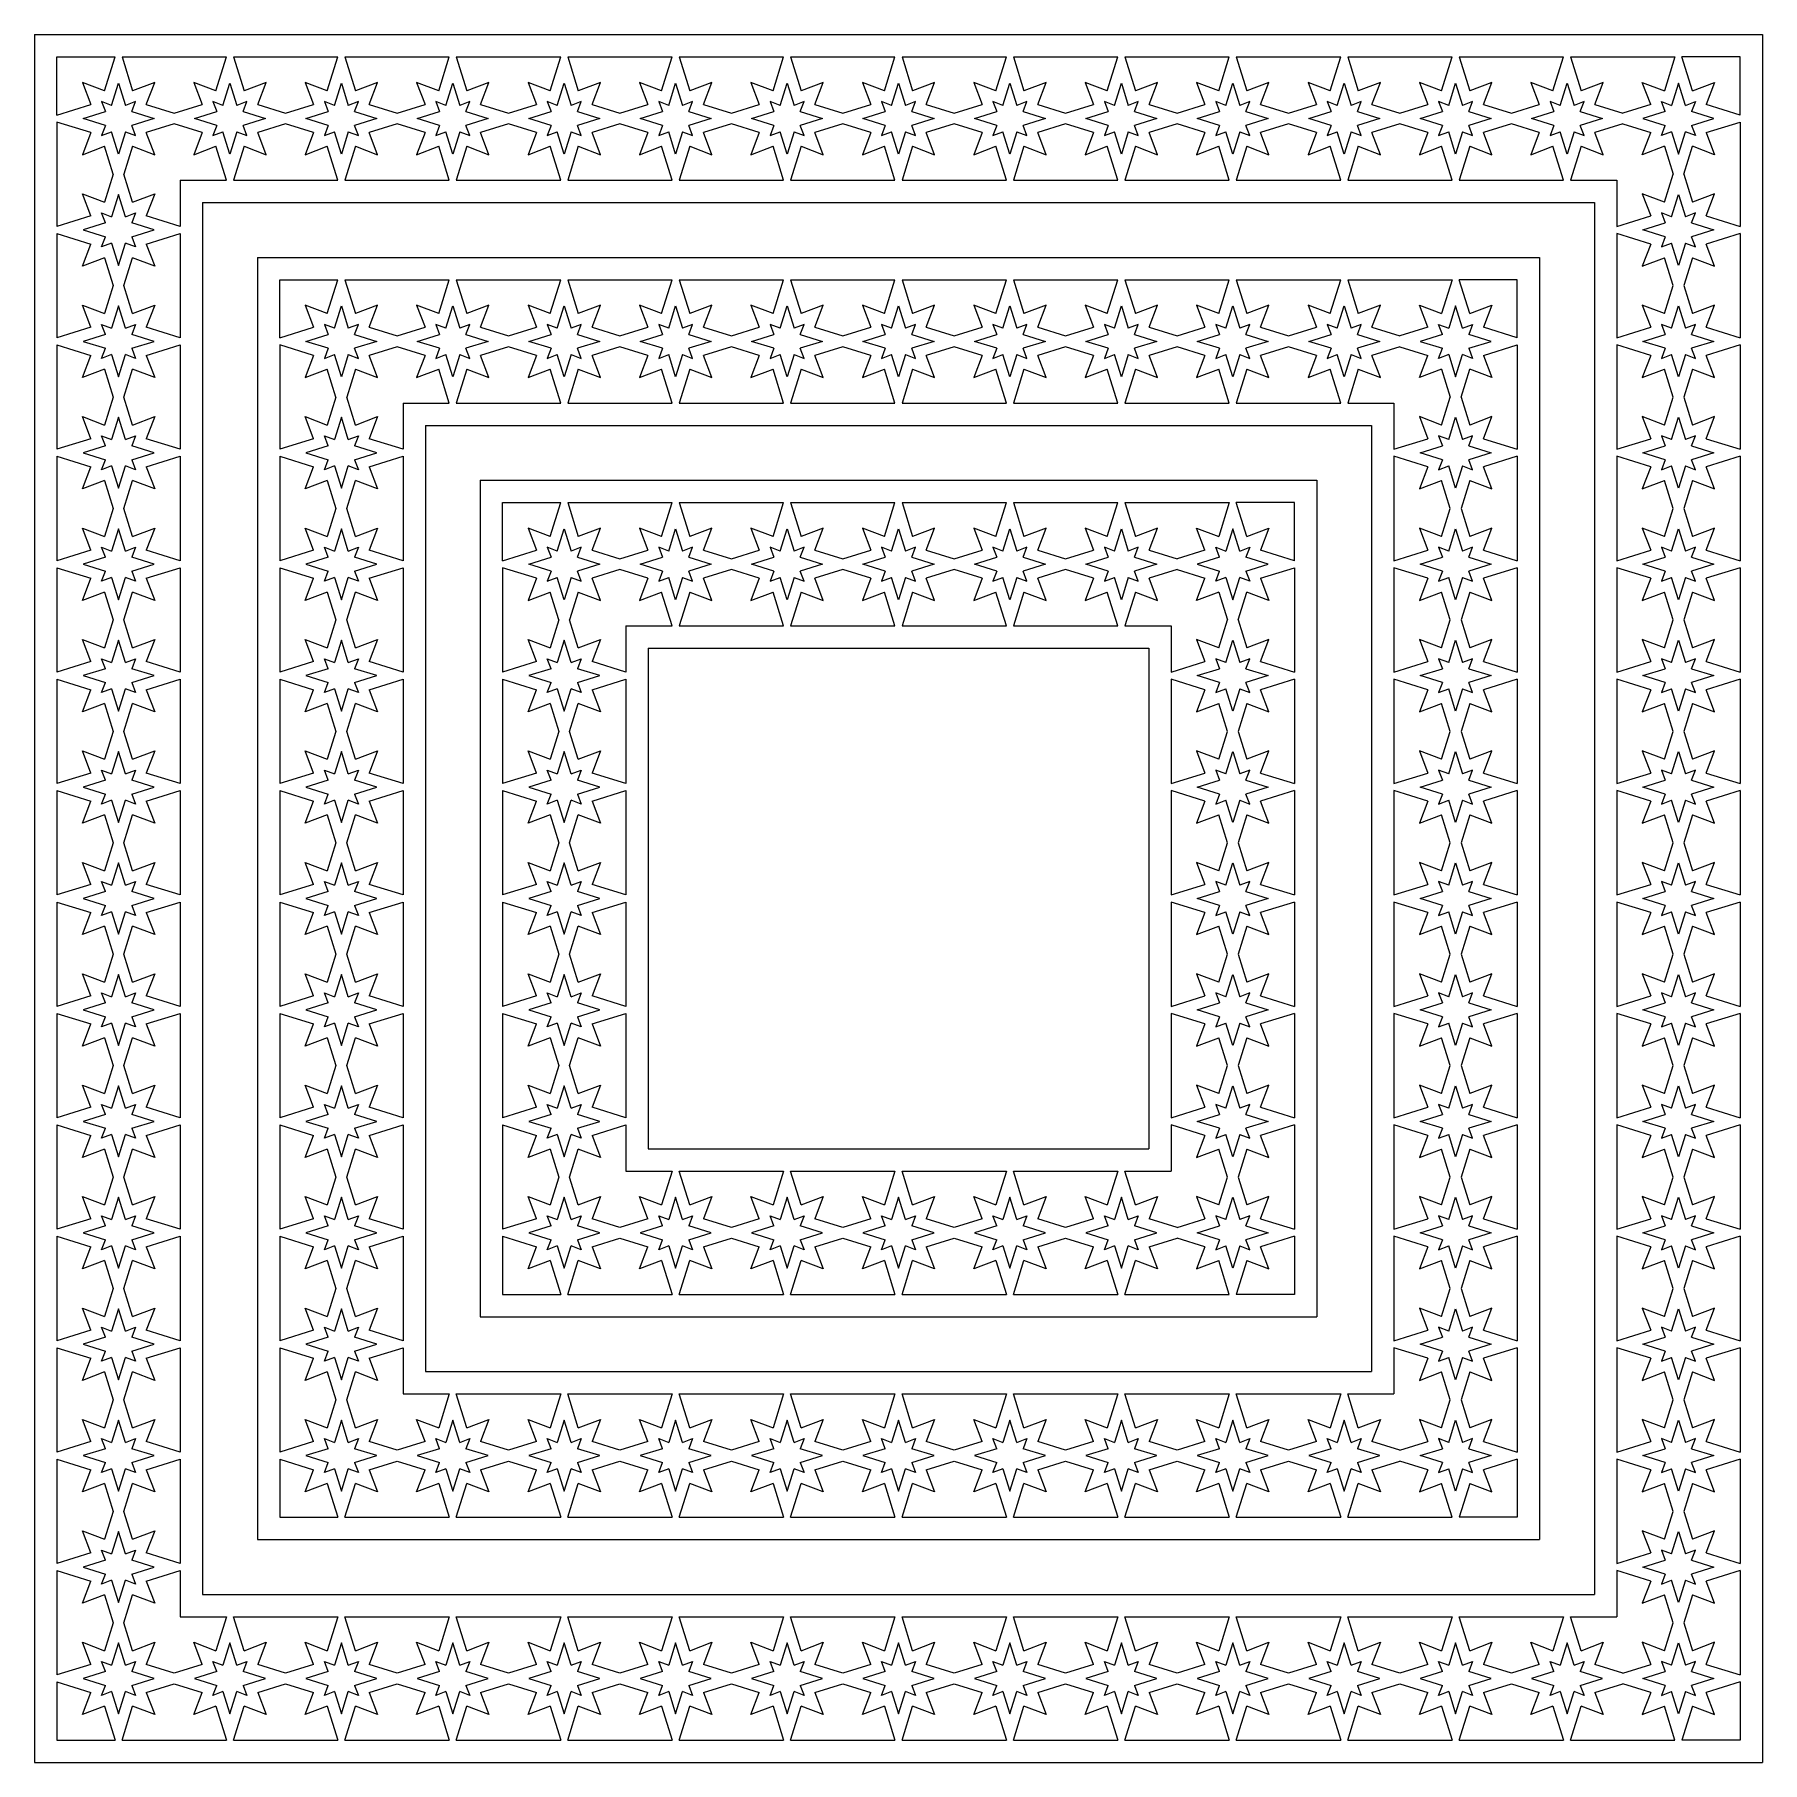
# Model space of a CAD drawing. Extents: x -8 to 147, y 554 to 709.
import ezdxf

# ---------------------------------------------------------------- set-up
doc = ezdxf.new("R2010")
doc.units = 0
doc.layers.get('0').update_dxf_attribs({"linetype": 'CONTINUOUS'})

msp = doc.modelspace()

# ---------------------------------------------------------------- linework, layer by layer
for p, q in [((-7.668796, 709.025433), (-7.668801, 553.953285)), ((-7.668801, 709.025433), (147.403357, 709.025433)), ((147.403352, 709.025433), (147.403357, 553.953285)), ((-5.668797, 701.805516), (-5.668797, 707.025433)), ((-5.668797, 707.025433), (-0.448879, 707.025433)), ((-1.395877, 703.984019), (-0.448879, 707.025433)), ((0.183435, 707.025433), (9.551121, 707.025433)), ((0.183435, 707.025433), (1.130433, 703.984019)), ((8.604123, 703.984019), (9.551121, 707.025433)), ((10.183435, 707.025433), (19.551121, 707.025434)), ((10.183435, 707.025433), (11.130433, 703.984019)), ((18.604123, 703.984019), (19.551121, 707.025434)), ((20.183435, 707.025434), (21.130433, 703.984019)), ((20.183435, 707.025434), (29.551121, 707.025434)), ((28.604123, 703.984019), (29.551121, 707.025434)), ((30.183435, 707.025433), (39.551121, 707.025433)), ((30.183435, 707.025433), (31.130433, 703.984019)), ((38.604123, 703.984019), (39.551121, 707.025433)), ((40.183435, 707.025433), (49.551121, 707.025433)), ((40.183435, 707.025433), (41.130433, 703.984019)), ((48.604123, 703.984019), (49.551121, 707.025433)), ((50.183435, 707.025433), (59.551121, 707.025434)), ((50.183435, 707.025433), (51.130433, 703.984019)), ((58.604123, 703.984019), (59.551121, 707.025434)), ((60.183435, 707.025434), (69.551121, 707.025434)), ((60.183435, 707.025434), (61.130433, 703.984019)), ((68.604123, 703.984019), (69.551121, 707.025434)), ((70.183435, 707.025433), (79.551121, 707.025433)), ((70.183435, 707.025433), (71.130433, 703.984019)), ((78.604123, 703.984019), (79.551121, 707.025433)), ((80.183435, 707.025433), (89.551121, 707.025434)), ((80.183435, 707.025433), (81.130433, 703.984019)), ((88.604123, 703.984019), (89.551121, 707.025434)), ((90.183435, 707.025434), (91.130433, 703.984019)), ((90.183435, 707.025434), (99.551121, 707.025434)), ((98.604123, 703.984019), (99.551121, 707.025434)), ((100.183435, 707.025433), (109.551121, 707.025433)), ((100.183435, 707.025433), (101.130433, 703.984019)), ((108.604123, 703.984019), (109.551121, 707.025433)), ((110.183435, 707.025433), (119.551121, 707.025433)), ((110.183435, 707.025433), (111.130433, 703.984019)), ((118.604123, 703.984019), (119.551121, 707.025433)), ((120.183435, 707.025433), (129.551121, 707.025434)), ((120.183435, 707.025433), (121.130433, 703.984019)), ((128.604123, 703.984019), (129.551121, 707.025434)), ((130.183435, 707.025434), (139.551121, 707.025434)), ((130.183435, 707.025434), (131.130433, 703.984019)), ((139.551121, 707.025433), (138.604123, 703.984019)), ((141.130433, 703.984019), (140.183435, 707.025433)), ((145.403353, 707.025433), (140.183435, 707.025433)), ((145.403353, 701.805516), (145.403353, 707.025433)), ((-3.378423, 704.73506), (-2.627382, 702.752514)), ((-1.395877, 703.984019), (-3.378423, 704.73506)), ((-0.756859, 702.672592), (-0.132722, 704.677094)), ((-0.132722, 704.677094), (0.491415, 702.672592)), ((3.112979, 704.73506), (1.130433, 703.984019)), ((2.361938, 702.752514), (3.112979, 704.73506)), ((8.604123, 703.984019), (6.621577, 704.73506)), ((6.621577, 704.73506), (7.372618, 702.752514)), ((9.243141, 702.672592), (9.867278, 704.677094)), ((9.867278, 704.677094), (10.491415, 702.672592)), ((13.112979, 704.73506), (11.130433, 703.984019)), ((12.361938, 702.752514), (13.112979, 704.73506)), ((16.621577, 704.73506), (17.372618, 702.752514)), ((18.604123, 703.984019), (16.621577, 704.73506)), ((19.243141, 702.672592), (19.867278, 704.677094)), ((19.867278, 704.677094), (20.491415, 702.672592)), ((23.112979, 704.73506), (21.130433, 703.984019)), ((22.361938, 702.752514), (23.112979, 704.73506)), ((26.621577, 704.73506), (27.372618, 702.752514)), ((28.604123, 703.984019), (26.621577, 704.73506)), ((29.243141, 702.672592), (29.867278, 704.677094)), ((29.867278, 704.677094), (30.491415, 702.672592)), ((33.112979, 704.73506), (31.130433, 703.984019)), ((32.361938, 702.752514), (33.112979, 704.73506)), ((36.621577, 704.73506), (37.372618, 702.752514)), ((38.604123, 703.984019), (36.621577, 704.73506)), ((39.243141, 702.672592), (39.867278, 704.677094)), ((39.867278, 704.677094), (40.491415, 702.672592)), ((43.112979, 704.73506), (41.130433, 703.984019)), ((42.361938, 702.752514), (43.112979, 704.73506)), ((46.621577, 704.73506), (47.372618, 702.752514)), ((48.604123, 703.984019), (46.621577, 704.73506)), ((49.243141, 702.672592), (49.867278, 704.677094)), ((49.867278, 704.677094), (50.491415, 702.672592)), ((53.112979, 704.73506), (51.130433, 703.984019)), ((52.361938, 702.752514), (53.112979, 704.73506)), ((56.621577, 704.73506), (57.372618, 702.752514)), ((58.604123, 703.984019), (56.621577, 704.73506)), ((59.243141, 702.672592), (59.867278, 704.677094)), ((59.867278, 704.677094), (60.491415, 702.672592)), ((63.112979, 704.73506), (61.130433, 703.984019)), ((62.361938, 702.752514), (63.112979, 704.73506)), ((66.621577, 704.73506), (67.372618, 702.752514)), ((68.604123, 703.984019), (66.621577, 704.73506)), ((69.243141, 702.672592), (69.867278, 704.677094)), ((69.867278, 704.677094), (70.491415, 702.672592)), ((73.112979, 704.73506), (71.130433, 703.984019)), ((72.361938, 702.752514), (73.112979, 704.73506)), ((76.621577, 704.73506), (77.372618, 702.752514)), ((78.604123, 703.984019), (76.621577, 704.73506)), ((79.243141, 702.672592), (79.867278, 704.677094)), ((79.867278, 704.677094), (80.491415, 702.672592)), ((83.112979, 704.73506), (81.130433, 703.984019)), ((82.361938, 702.752514), (83.112979, 704.73506)), ((86.621577, 704.73506), (87.372618, 702.752514)), ((88.604123, 703.984019), (86.621577, 704.73506)), ((89.243141, 702.672592), (89.867278, 704.677094)), ((89.867278, 704.677094), (90.491415, 702.672592)), ((93.112979, 704.73506), (91.130433, 703.984019)), ((92.361938, 702.752514), (93.112979, 704.73506)), ((96.621577, 704.73506), (97.372618, 702.752514)), ((98.604123, 703.984019), (96.621577, 704.73506)), ((99.243141, 702.672592), (99.867278, 704.677094)), ((99.867278, 704.677094), (100.491415, 702.672592)), ((103.112979, 704.73506), (101.130433, 703.984019)), ((102.361938, 702.752514), (103.112979, 704.73506)), ((106.621577, 704.73506), (107.372618, 702.752514)), ((108.604123, 703.984019), (106.621577, 704.73506)), ((109.243141, 702.672592), (109.867278, 704.677094)), ((109.867278, 704.677094), (110.491415, 702.672592)), ((113.112979, 704.73506), (111.130433, 703.984019)), ((112.361938, 702.752514), (113.112979, 704.73506)), ((118.604123, 703.984019), (116.621577, 704.73506)), ((116.621577, 704.73506), (117.372618, 702.752514)), ((119.243141, 702.672592), (119.867278, 704.677094)), ((119.867278, 704.677094), (120.491415, 702.672592)), ((123.112979, 704.73506), (121.130433, 703.984019)), ((122.361938, 702.752514), (123.112979, 704.73506)), ((126.621577, 704.73506), (127.372618, 702.752514)), ((128.604123, 703.984019), (126.621577, 704.73506)), ((129.243141, 702.672592), (129.867278, 704.677094)), ((129.867278, 704.677094), (130.491415, 702.672592)), ((133.112979, 704.73506), (131.130433, 703.984019)), ((132.361938, 702.752514), (133.112979, 704.73506)), ((137.372618, 702.752514), (136.621577, 704.73506)), ((136.621577, 704.73506), (138.604123, 703.984019)), ((139.867278, 704.677094), (139.243141, 702.672592)), ((140.491415, 702.672592), (139.867278, 704.677094)), ((141.130433, 703.984019), (143.112979, 704.73506)), ((143.112979, 704.73506), (142.361938, 702.752514)), ((-5.668797, 701.805516), (-2.627382, 702.752514)), ((-1.656924, 703.013561), (-1.315955, 702.113496)), ((-0.756859, 702.672592), (-1.656924, 703.013561)), ((1.39148, 703.013561), (0.491415, 702.672592)), ((1.050512, 702.113496), (1.39148, 703.013561)), ((2.361938, 702.752514), (4.867278, 701.972432)), ((4.867278, 701.972432), (7.372618, 702.752514)), ((8.343076, 703.013561), (8.684045, 702.113496)), ((9.243141, 702.672592), (8.343076, 703.013561)), ((11.39148, 703.013561), (10.491415, 702.672592)), ((11.050512, 702.113496), (11.39148, 703.013561)), ((12.361938, 702.752514), (14.867278, 701.972432)), ((14.867278, 701.972432), (17.372618, 702.752514)), ((18.343076, 703.013561), (18.684045, 702.113496)), ((19.243141, 702.672592), (18.343076, 703.013561)), ((21.39148, 703.013561), (20.491415, 702.672592)), ((21.050512, 702.113496), (21.39148, 703.013561)), ((22.361938, 702.752514), (24.867278, 701.972432)), ((24.867278, 701.972432), (27.372618, 702.752514)), ((29.243141, 702.672592), (28.343076, 703.013561)), ((28.343076, 703.013561), (28.684045, 702.113496)), ((31.39148, 703.013561), (30.491415, 702.672592)), ((31.050512, 702.113496), (31.39148, 703.013561)), ((32.361938, 702.752514), (34.867278, 701.972432)), ((34.867278, 701.972432), (37.372618, 702.752514)), ((38.343076, 703.013561), (38.684045, 702.113496)), ((39.243141, 702.672592), (38.343076, 703.013561)), ((41.39148, 703.013561), (40.491415, 702.672592)), ((41.050512, 702.113496), (41.39148, 703.013561)), ((42.361938, 702.752514), (44.867278, 701.972432)), ((44.867278, 701.972432), (47.372618, 702.752514)), ((49.243141, 702.672592), (48.343076, 703.013561)), ((48.343076, 703.013561), (48.684045, 702.113496)), ((51.39148, 703.013561), (50.491415, 702.672592)), ((51.050512, 702.113496), (51.39148, 703.013561)), ((52.361938, 702.752514), (54.867278, 701.972432)), ((54.867278, 701.972432), (57.372618, 702.752514)), ((59.243141, 702.672592), (58.343076, 703.013561)), ((58.343076, 703.013561), (58.684045, 702.113496)), ((61.39148, 703.013561), (60.491415, 702.672592)), ((61.050512, 702.113496), (61.39148, 703.013561)), ((62.361938, 702.752514), (64.867278, 701.972432)), ((64.867278, 701.972432), (67.372618, 702.752514)), ((68.343076, 703.013561), (68.684045, 702.113496)), ((69.243141, 702.672592), (68.343076, 703.013561)), ((71.39148, 703.013561), (70.491415, 702.672592)), ((71.050512, 702.113496), (71.39148, 703.013561)), ((72.361938, 702.752514), (74.867278, 701.972432)), ((74.867278, 701.972432), (77.372618, 702.752514)), ((79.243141, 702.672592), (78.343076, 703.013561)), ((78.343076, 703.013561), (78.684045, 702.113496)), ((81.39148, 703.013561), (80.491415, 702.672592)), ((81.050512, 702.113496), (81.39148, 703.013561)), ((82.361938, 702.752514), (84.867278, 701.972432)), ((84.867278, 701.972432), (87.372618, 702.752514)), ((89.243141, 702.672592), (88.343076, 703.013561)), ((88.343076, 703.013561), (88.684045, 702.113496)), ((91.39148, 703.013561), (90.491415, 702.672592)), ((91.050512, 702.113496), (91.39148, 703.013561)), ((92.361938, 702.752514), (94.867278, 701.972432)), ((94.867278, 701.972432), (97.372618, 702.752514)), ((98.343076, 703.013561), (98.684045, 702.113496)), ((99.243141, 702.672592), (98.343076, 703.013561)), ((101.39148, 703.013561), (100.491415, 702.672592)), ((101.050512, 702.113496), (101.39148, 703.013561)), ((102.361938, 702.752514), (104.867278, 701.972432)), ((104.867278, 701.972432), (107.372618, 702.752514)), ((109.243141, 702.672592), (108.343076, 703.013561)), ((108.343076, 703.013561), (108.684045, 702.113496)), ((111.39148, 703.013561), (110.491415, 702.672592)), ((111.050512, 702.113496), (111.39148, 703.013561)), ((112.361938, 702.752514), (114.867278, 701.972432)), ((114.867278, 701.972432), (117.372618, 702.752514)), ((118.343076, 703.013561), (118.684045, 702.113496)), ((119.243141, 702.672592), (118.343076, 703.013561)), ((121.39148, 703.013561), (120.491415, 702.672592)), ((121.050512, 702.113496), (121.39148, 703.013561)), ((122.361938, 702.752514), (124.867278, 701.972432)), ((124.867278, 701.972432), (127.372618, 702.752514)), ((128.343076, 703.013561), (128.684045, 702.113496)), ((129.243141, 702.672592), (128.343076, 703.013561)), ((131.39148, 703.013561), (130.491415, 702.672592)), ((131.050512, 702.113496), (131.39148, 703.013561)), ((132.361938, 702.752514), (134.867278, 701.972432)), ((137.372618, 702.752514), (134.867278, 701.972432)), ((138.684045, 702.113496), (138.343076, 703.013561)), ((138.343076, 703.013561), (139.243141, 702.672592)), ((140.491415, 702.672592), (141.39148, 703.013561)), ((141.39148, 703.013561), (141.050512, 702.113496)), ((145.403353, 701.805516), (142.361938, 702.752514)), ((-2.627382, 700.226204), (-5.668797, 701.173202)), ((-5.668796, 701.173202), (-5.668796, 691.805516)), ((-3.320457, 701.489359), (-1.315955, 702.113496)), ((-1.315955, 700.865222), (-3.320457, 701.489359)), ((1.050512, 702.113496), (3.055013, 701.489359)), ((3.055013, 701.489359), (1.050512, 700.865222)), ((4.867278, 701.006286), (2.361938, 700.226204)), ((7.372618, 700.226204), (4.867278, 701.006286)), ((6.679543, 701.489359), (8.684045, 702.113496)), ((8.684045, 700.865222), (6.679543, 701.489359)), ((11.050512, 702.113496), (13.055013, 701.489359)), ((13.055013, 701.489359), (11.050512, 700.865222)), ((14.867278, 701.006286), (12.361938, 700.226204)), ((17.372618, 700.226204), (14.867278, 701.006286)), ((16.679543, 701.489359), (18.684045, 702.113496)), ((18.684045, 700.865222), (16.679543, 701.489359)), ((21.050512, 702.113496), (23.055013, 701.489359)), ((23.055013, 701.489359), (21.050512, 700.865222)), ((24.867278, 701.006286), (22.361938, 700.226204)), ((27.372618, 700.226204), (24.867278, 701.006286)), ((26.679543, 701.489359), (28.684045, 702.113496)), ((28.684045, 700.865222), (26.679543, 701.489359)), ((31.050512, 702.113496), (33.055013, 701.489359)), ((33.055013, 701.489359), (31.050512, 700.865222)), ((34.867278, 701.006286), (32.361938, 700.226204)), ((37.372618, 700.226204), (34.867278, 701.006286)), ((36.679543, 701.489359), (38.684045, 702.113496)), ((38.684045, 700.865222), (36.679543, 701.489359)), ((41.050512, 702.113496), (43.055013, 701.489359)), ((43.055013, 701.489359), (41.050512, 700.865222)), ((44.867278, 701.006286), (42.361938, 700.226204)), ((47.372618, 700.226204), (44.867278, 701.006286)), ((46.679543, 701.489359), (48.684045, 702.113496)), ((48.684045, 700.865222), (46.679543, 701.489359)), ((51.050512, 702.113496), (53.055013, 701.489359)), ((53.055013, 701.489359), (51.050512, 700.865222)), ((54.867278, 701.006286), (52.361938, 700.226204)), ((57.372618, 700.226204), (54.867278, 701.006286)), ((56.679543, 701.489359), (58.684045, 702.113496)), ((58.684045, 700.865222), (56.679543, 701.489359)), ((61.050512, 702.113496), (63.055013, 701.489359)), ((63.055013, 701.489359), (61.050512, 700.865222)), ((64.867278, 701.006286), (62.361938, 700.226204)), ((67.372618, 700.226204), (64.867278, 701.006286)), ((66.679543, 701.489359), (68.684045, 702.113496)), ((68.684045, 700.865222), (66.679543, 701.489359)), ((71.050512, 702.113496), (73.055013, 701.489359)), ((73.055013, 701.489359), (71.050512, 700.865222)), ((74.867278, 701.006286), (72.361938, 700.226204)), ((77.372618, 700.226204), (74.867278, 701.006286)), ((76.679543, 701.489359), (78.684045, 702.113496)), ((78.684045, 700.865222), (76.679543, 701.489359)), ((81.050512, 702.113496), (83.055013, 701.489359)), ((83.055013, 701.489359), (81.050512, 700.865222)), ((84.867278, 701.006286), (82.361938, 700.226204)), ((87.372618, 700.226204), (84.867278, 701.006286)), ((86.679543, 701.489359), (88.684045, 702.113496)), ((88.684045, 700.865222), (86.679543, 701.489359)), ((91.050512, 702.113496), (93.055013, 701.489359)), ((93.055013, 701.489359), (91.050512, 700.865222)), ((94.867278, 701.006286), (92.361938, 700.226204)), ((97.372618, 700.226204), (94.867278, 701.006286)), ((96.679543, 701.489359), (98.684045, 702.113496)), ((98.684045, 700.865222), (96.679543, 701.489359)), ((101.050512, 702.113496), (103.055013, 701.489359)), ((103.055013, 701.489359), (101.050512, 700.865222)), ((104.867278, 701.006286), (102.361938, 700.226204)), ((107.372618, 700.226204), (104.867278, 701.006286)), ((106.679543, 701.489359), (108.684045, 702.113496)), ((108.684045, 700.865222), (106.679543, 701.489359)), ((111.050512, 702.113496), (113.055013, 701.489359)), ((113.055013, 701.489359), (111.050512, 700.865222)), ((114.867278, 701.006286), (112.361938, 700.226204)), ((117.372618, 700.226204), (114.867278, 701.006286)), ((116.679543, 701.489359), (118.684045, 702.113496)), ((118.684045, 700.865222), (116.679543, 701.489359)), ((121.050512, 702.113496), (123.055013, 701.489359)), ((123.055013, 701.489359), (121.050512, 700.865222)), ((124.867278, 701.006286), (122.361938, 700.226204)), ((127.372618, 700.226204), (124.867278, 701.006286)), ((126.679543, 701.489359), (128.684045, 702.113496)), ((128.684045, 700.865222), (126.679543, 701.489359)), ((131.050512, 702.113496), (133.055013, 701.489359)), ((133.055013, 701.489359), (131.050512, 700.865222)), ((134.867278, 701.006286), (132.361938, 700.226204)), ((134.867278, 701.006286), (137.372618, 700.226204)), ((138.684045, 702.113496), (136.679543, 701.489359)), ((136.679543, 701.489359), (138.684045, 700.865222)), ((143.055013, 701.489359), (141.050512, 702.113496)), ((141.050512, 700.865222), (143.055013, 701.489359)), ((142.361938, 700.226204), (145.403353, 701.173202)), ((145.403352, 701.173202), (145.403352, 691.805516)), ((-2.627382, 700.226204), (-3.378423, 698.243658)), ((-1.315955, 700.865222), (-1.656924, 699.965157)), ((-1.656924, 699.965157), (-0.756859, 700.306125)), ((-0.132722, 698.301624), (-0.756859, 700.306125)), ((0.491415, 700.306125), (-0.132722, 698.301624)), ((0.491415, 700.306125), (1.39148, 699.965157)), ((1.39148, 699.965157), (1.050512, 700.865222)), ((3.112979, 698.243658), (2.361938, 700.226204)), ((7.372618, 700.226204), (6.621577, 698.243658)), ((8.684045, 700.865222), (8.343076, 699.965157)), ((8.343076, 699.965157), (9.243141, 700.306125)), ((9.867278, 698.301624), (9.243141, 700.306125)), ((10.491415, 700.306125), (9.867278, 698.301624)), ((10.491415, 700.306125), (11.39148, 699.965157)), ((11.39148, 699.965157), (11.050512, 700.865222)), ((13.112979, 698.243658), (12.361938, 700.226204)), ((17.372618, 700.226204), (16.621577, 698.243658)), ((18.684045, 700.865222), (18.343076, 699.965157)), ((18.343076, 699.965157), (19.243141, 700.306125)), ((19.867278, 698.301624), (19.243141, 700.306125)), ((20.491415, 700.306125), (19.867278, 698.301624)), ((20.491415, 700.306125), (21.39148, 699.965157)), ((21.39148, 699.965157), (21.050512, 700.865222)), ((23.112979, 698.243658), (22.361938, 700.226204)), ((27.372618, 700.226204), (26.621577, 698.243658)), ((28.684045, 700.865222), (28.343076, 699.965157)), ((28.343076, 699.965157), (29.243141, 700.306125)), ((29.867278, 698.301624), (29.243141, 700.306125)), ((30.491415, 700.306125), (29.867278, 698.301624)), ((30.491415, 700.306125), (31.39148, 699.965157)), ((31.39148, 699.965157), (31.050512, 700.865222)), ((33.112979, 698.243658), (32.361938, 700.226204)), ((37.372618, 700.226204), (36.621577, 698.243658)), ((38.684045, 700.865222), (38.343076, 699.965157)), ((38.343076, 699.965157), (39.243141, 700.306125)), ((39.867278, 698.301624), (39.243141, 700.306125)), ((40.491415, 700.306125), (39.867278, 698.301624)), ((40.491415, 700.306125), (41.39148, 699.965157)), ((41.39148, 699.965157), (41.050512, 700.865222)), ((43.112979, 698.243658), (42.361938, 700.226204)), ((47.372618, 700.226204), (46.621577, 698.243658)), ((48.684045, 700.865222), (48.343076, 699.965157)), ((48.343076, 699.965157), (49.243141, 700.306125)), ((49.867278, 698.301624), (49.243141, 700.306125)), ((50.491415, 700.306125), (49.867278, 698.301624)), ((50.491415, 700.306125), (51.39148, 699.965157)), ((51.39148, 699.965157), (51.050512, 700.865222)), ((53.112979, 698.243658), (52.361938, 700.226204)), ((57.372618, 700.226204), (56.621577, 698.243658)), ((58.684045, 700.865222), (58.343076, 699.965157)), ((58.343076, 699.965157), (59.243141, 700.306125)), ((59.867278, 698.301624), (59.243141, 700.306125)), ((60.491415, 700.306125), (59.867278, 698.301624)), ((60.491415, 700.306125), (61.39148, 699.965157)), ((61.39148, 699.965157), (61.050512, 700.865222)), ((63.112979, 698.243658), (62.361938, 700.226204)), ((67.372618, 700.226204), (66.621577, 698.243658)), ((68.684045, 700.865222), (68.343076, 699.965157)), ((68.343076, 699.965157), (69.243141, 700.306125)), ((69.867278, 698.301624), (69.243141, 700.306125)), ((70.491415, 700.306125), (69.867278, 698.301624)), ((70.491415, 700.306125), (71.39148, 699.965157)), ((71.39148, 699.965157), (71.050512, 700.865222)), ((73.112979, 698.243658), (72.361938, 700.226204)), ((77.372618, 700.226204), (76.621577, 698.243658)), ((78.684045, 700.865222), (78.343076, 699.965157)), ((78.343076, 699.965157), (79.243141, 700.306125)), ((79.867278, 698.301624), (79.243141, 700.306125)), ((80.491415, 700.306125), (79.867278, 698.301624)), ((80.491415, 700.306125), (81.39148, 699.965157)), ((81.39148, 699.965157), (81.050512, 700.865222)), ((83.112979, 698.243658), (82.361938, 700.226204)), ((87.372618, 700.226204), (86.621577, 698.243658)), ((88.684045, 700.865222), (88.343076, 699.965157)), ((88.343076, 699.965157), (89.243141, 700.306125)), ((89.867278, 698.301624), (89.243141, 700.306125)), ((90.491415, 700.306125), (89.867278, 698.301624)), ((90.491415, 700.306125), (91.39148, 699.965157)), ((91.39148, 699.965157), (91.050512, 700.865222)), ((93.112979, 698.243658), (92.361938, 700.226204)), ((97.372618, 700.226204), (96.621577, 698.243658)), ((98.684045, 700.865222), (98.343076, 699.965157)), ((98.343076, 699.965157), (99.243141, 700.306125)), ((99.867278, 698.301624), (99.243141, 700.306125)), ((100.491415, 700.306125), (99.867278, 698.301624)), ((100.491415, 700.306125), (101.39148, 699.965157)), ((101.39148, 699.965157), (101.050512, 700.865222)), ((103.112979, 698.243658), (102.361938, 700.226204)), ((107.372618, 700.226204), (106.621577, 698.243658)), ((108.684045, 700.865222), (108.343076, 699.965157)), ((108.343076, 699.965157), (109.243141, 700.306125)), ((109.867278, 698.301624), (109.243141, 700.306125)), ((110.491415, 700.306125), (109.867278, 698.301624)), ((110.491415, 700.306125), (111.39148, 699.965157)), ((111.39148, 699.965157), (111.050512, 700.865222)), ((113.112979, 698.243658), (112.361938, 700.226204)), ((117.372618, 700.226204), (116.621577, 698.243658)), ((118.684045, 700.865222), (118.343076, 699.965157)), ((118.343076, 699.965157), (119.243141, 700.306125)), ((119.867278, 698.301624), (119.243141, 700.306125)), ((120.491415, 700.306125), (119.867278, 698.301624)), ((120.491415, 700.306125), (121.39148, 699.965157)), ((121.39148, 699.965157), (121.050512, 700.865222)), ((123.112979, 698.243658), (122.361938, 700.226204)), ((127.372618, 700.226204), (126.621577, 698.243658)), ((128.684045, 700.865222), (128.343076, 699.965157)), ((128.343076, 699.965157), (129.243141, 700.306125)), ((129.867278, 698.301624), (129.243141, 700.306125)), ((130.491415, 700.306125), (129.867278, 698.301624)), ((130.491415, 700.306125), (131.39148, 699.965157)), ((131.39148, 699.965157), (131.050512, 700.865222)), ((133.112979, 698.243658), (132.361938, 700.226204)), ((136.621577, 698.243658), (137.372618, 700.226204)), ((138.343076, 699.965157), (138.684045, 700.865222)), ((139.243141, 700.306125), (138.343076, 699.965157)), ((139.243141, 700.306125), (139.867278, 698.301624)), ((139.867278, 698.301624), (140.491415, 700.306125)), ((141.39148, 699.965157), (140.491415, 700.306125)), ((141.050512, 700.865222), (141.39148, 699.965157)), ((142.361938, 700.226204), (143.112979, 698.243658)), ((-3.378423, 698.243658), (-1.395877, 698.994699)), ((-0.615795, 696.489359), (-1.395877, 698.994699)), ((1.130433, 698.994699), (0.350351, 696.489359)), ((1.130433, 698.994699), (3.112979, 698.243658)), ((6.621577, 698.243658), (8.604123, 698.994699)), ((9.551121, 695.953286), (8.604123, 698.994699)), ((11.130433, 698.994699), (10.183435, 695.953286)), ((11.130433, 698.994699), (13.112979, 698.243658)), ((16.621577, 698.243658), (18.604123, 698.994699)), ((19.551121, 695.953286), (18.604123, 698.994699)), ((21.130433, 698.994699), (20.183436, 695.953286)), ((21.130433, 698.994699), (23.112979, 698.243658)), ((26.621577, 698.243658), (28.604123, 698.994699)), ((29.55112, 695.953286), (28.604123, 698.994699)), ((31.130433, 698.994699), (30.183435, 695.953285)), ((31.130433, 698.994699), (33.112979, 698.243658)), ((36.621577, 698.243658), (38.604123, 698.994699)), ((39.551121, 695.953285), (38.604123, 698.994699)), ((41.130433, 698.994699), (40.183435, 695.953285)), ((41.130433, 698.994699), (43.112979, 698.243658)), ((46.621577, 698.243658), (48.604123, 698.994699)), ((49.551121, 695.953286), (48.604123, 698.994699)), ((51.130433, 698.994699), (50.183435, 695.953286)), ((51.130433, 698.994699), (53.112979, 698.243658)), ((56.621577, 698.243658), (58.604123, 698.994699)), ((59.551121, 695.953286), (58.604123, 698.994699)), ((61.130433, 698.994699), (60.183436, 695.953286)), ((61.130433, 698.994699), (63.112979, 698.243658)), ((66.621577, 698.243658), (68.604123, 698.994699)), ((69.55112, 695.953286), (68.604123, 698.994699)), ((71.130433, 698.994699), (70.183435, 695.953285)), ((71.130433, 698.994699), (73.112979, 698.243658)), ((76.621577, 698.243658), (78.604123, 698.994699)), ((79.551121, 695.953286), (78.604123, 698.994699)), ((81.130433, 698.994699), (80.183435, 695.953286)), ((81.130433, 698.994699), (83.112979, 698.243658)), ((86.621577, 698.243658), (88.604123, 698.994699)), ((89.551121, 695.953286), (88.604123, 698.994699)), ((91.130433, 698.994699), (90.183436, 695.953286)), ((91.130433, 698.994699), (93.112979, 698.243658)), ((96.621577, 698.243658), (98.604123, 698.994699)), ((99.55112, 695.953286), (98.604123, 698.994699)), ((101.130433, 698.994699), (100.183435, 695.953285)), ((101.130433, 698.994699), (103.112979, 698.243658)), ((106.621577, 698.243658), (108.604123, 698.994699)), ((109.551121, 695.953285), (108.604123, 698.994699)), ((111.130433, 698.994699), (110.183435, 695.953285)), ((111.130433, 698.994699), (113.112979, 698.243658)), ((116.621577, 698.243658), (118.604123, 698.994699)), ((119.551121, 695.953286), (118.604123, 698.994699)), ((121.130433, 698.994699), (120.183435, 695.953286)), ((121.130433, 698.994699), (123.112979, 698.243658)), ((126.621577, 698.243658), (128.604123, 698.994699)), ((129.551121, 695.953286), (128.604123, 698.994699)), ((131.130433, 698.994699), (130.183435, 695.953286)), ((131.130433, 698.994699), (133.112979, 698.243658)), ((138.604123, 698.994699), (136.621577, 698.243658)), ((138.604123, 698.994699), (139.384205, 696.489359)), ((140.350351, 696.489359), (141.130433, 698.994699)), ((143.112979, 698.243658), (141.130433, 698.994699)), ((-0.615795, 696.489359), (-1.395877, 693.984019)), ((1.130433, 693.984019), (0.350351, 696.489359)), ((138.604123, 693.984019), (139.384205, 696.489359)), ((140.350351, 696.489359), (141.130433, 693.984019)), ((-3.378423, 694.73506), (-1.395877, 693.984019)), ((-2.627382, 692.752514), (-3.378423, 694.73506)), ((1.130433, 693.984019), (3.112979, 694.73506)), ((3.112979, 694.73506), (2.361938, 692.752514)), ((5.403351, 695.953285), (9.551121, 695.953286)), ((5.403352, 695.953285), (5.403351, 691.805516)), ((10.183435, 695.953286), (19.551121, 695.953286)), ((20.183436, 695.953286), (29.55112, 695.953286)), ((30.183435, 695.953285), (39.551121, 695.953285)), ((40.183435, 695.953285), (49.551121, 695.953286)), ((50.183435, 695.953286), (59.551121, 695.953286)), ((60.183436, 695.953286), (69.55112, 695.953286)), ((70.183435, 695.953285), (79.551121, 695.953286)), ((80.183435, 695.953286), (89.551121, 695.953286)), ((90.183436, 695.953286), (99.55112, 695.953286)), ((100.183435, 695.953285), (109.551121, 695.953285)), ((110.183435, 695.953285), (119.551121, 695.953286)), ((120.183435, 695.953286), (129.551121, 695.953286)), ((130.183436, 695.953286), (134.331205, 695.953286)), ((134.331204, 695.953286), (134.331205, 691.805516)), ((138.604123, 693.984019), (136.621577, 694.73506)), ((136.621577, 694.73506), (137.372618, 692.752514)), ((143.112979, 694.73506), (141.130433, 693.984019)), ((142.361938, 692.752514), (143.112979, 694.73506)), ((-0.132722, 694.677094), (-0.756859, 692.672592)), ((0.491415, 692.672592), (-0.132722, 694.677094)), ((7.403352, 693.953285), (7.403347, 569.025432)), ((7.403347, 693.953285), (132.331209, 693.953285)), ((132.331205, 693.953285), (132.331209, 569.025432)), ((139.243141, 692.672592), (139.867278, 694.677094)), ((139.867278, 694.677094), (140.491415, 692.672592)), ((-2.627382, 692.752514), (-5.668796, 691.805516)), ((-1.315955, 692.113496), (-3.320457, 691.489359)), ((-1.656924, 693.013561), (-0.756859, 692.672592)), ((-1.315955, 692.113496), (-1.656924, 693.013561)), ((0.491415, 692.672592), (1.39148, 693.013561)), ((1.39148, 693.013561), (1.050512, 692.113496)), ((3.055013, 691.489359), (1.050512, 692.113496)), ((5.403351, 691.805516), (2.361938, 692.752514)), ((134.331205, 691.805516), (137.372618, 692.752514)), ((136.679543, 691.489359), (138.684045, 692.113496)), ((138.343076, 693.013561), (138.684045, 692.113496)), ((139.243141, 692.672592), (138.343076, 693.013561)), ((141.39148, 693.013561), (140.491415, 692.672592)), ((141.050512, 692.113496), (141.39148, 693.013561)), ((141.050512, 692.113496), (143.055013, 691.489359)), ((142.361938, 692.752514), (145.403352, 691.805516)), ((-5.668796, 691.173202), (-5.668797, 681.805516)), ((-5.668796, 691.173202), (-2.627382, 690.226204)), ((-3.378423, 688.243658), (-2.627382, 690.226204)), ((-3.320457, 691.489359), (-1.315955, 690.865222)), ((-1.656924, 689.965157), (-1.315955, 690.865222)), ((-0.756859, 690.306125), (-1.656924, 689.965157)), ((-0.756859, 690.306125), (-0.132722, 688.301624)), ((-0.132722, 688.301624), (0.491415, 690.306125)), ((1.39148, 689.965157), (0.491415, 690.306125)), ((1.050512, 690.865222), (3.055013, 691.489359)), ((1.050512, 690.865222), (1.39148, 689.965157)), ((2.361938, 690.226204), (5.403351, 691.173202)), ((2.361938, 690.226204), (3.112979, 688.243658)), ((5.403351, 691.173202), (5.403351, 681.805516)), ((134.331205, 691.173202), (134.331205, 681.805516)), ((137.372618, 690.226204), (134.331205, 691.173202)), ((137.372618, 690.226204), (136.621577, 688.243658)), ((138.684045, 690.865222), (136.679543, 691.489359)), ((138.684045, 690.865222), (138.343076, 689.965157)), ((138.343076, 689.965157), (139.243141, 690.306125)), ((139.867278, 688.301624), (139.243141, 690.306125)), ((140.491415, 690.306125), (139.867278, 688.301624)), ((140.491415, 690.306125), (141.39148, 689.965157)), ((143.055013, 691.489359), (141.050512, 690.865222)), ((141.39148, 689.965157), (141.050512, 690.865222)), ((145.403353, 691.173202), (142.361938, 690.226204)), ((143.112979, 688.243658), (142.361938, 690.226204)), ((145.403353, 691.173202), (145.403353, 681.805516)), ((-1.395877, 688.994699), (-3.378423, 688.243658)), ((-1.395877, 688.994699), (-0.615795, 686.489359)), ((0.350351, 686.489359), (1.130433, 688.994699)), ((3.112979, 688.243658), (1.130433, 688.994699)), ((12.331199, 689.025433), (12.331199, 573.953285)), ((12.331199, 689.025433), (127.403358, 689.025433)), ((127.403358, 689.025433), (127.403358, 573.953285)), ((136.621577, 688.243658), (138.604123, 688.994699)), ((139.384205, 686.489359), (138.604123, 688.994699)), ((141.130433, 688.994699), (140.350351, 686.489359)), ((141.130433, 688.994699), (143.112979, 688.243658)), ((14.331203, 687.025433), (19.551121, 687.025433)), ((14.331203, 681.805516), (14.331203, 687.025433)), ((18.604123, 683.984019), (19.551121, 687.025433)), ((20.183435, 687.025433), (29.551121, 687.025433)), ((20.183435, 687.025433), (21.130433, 683.984019)), ((28.604123, 683.984019), (29.551121, 687.025433)), ((30.183435, 687.025433), (39.551121, 687.025434)), ((30.183435, 687.025433), (31.130433, 683.984019)), ((38.604123, 683.984019), (39.551121, 687.025434)), ((40.183435, 687.025434), (49.551121, 687.025434)), ((40.183435, 687.025434), (41.130433, 683.984019)), ((48.604123, 683.984019), (49.551121, 687.025434)), ((50.183436, 687.025433), (59.551121, 687.025433)), ((50.183436, 687.025433), (51.130433, 683.984019)), ((58.604123, 683.984019), (59.551121, 687.025433)), ((60.183435, 687.025433), (69.551121, 687.025433)), ((60.183435, 687.025433), (61.130433, 683.984019)), ((68.604123, 683.984019), (69.551121, 687.025433)), ((70.183435, 687.025433), (79.551121, 687.025434)), ((70.183435, 687.025433), (71.130433, 683.984019)), ((78.604123, 683.984019), (79.551121, 687.025434)), ((80.183436, 687.025433), (89.551121, 687.025433)), ((80.183436, 687.025433), (81.130433, 683.984019)), ((88.604123, 683.984019), (89.551121, 687.025433)), ((90.183435, 687.025433), (99.551121, 687.025433)), ((90.183435, 687.025433), (91.130433, 683.984019)), ((98.604123, 683.984019), (99.551121, 687.025433)), ((100.183435, 687.025433), (109.551121, 687.025434)), ((100.183435, 687.025433), (101.130433, 683.984019)), ((108.604123, 683.984019), (109.551121, 687.025434)), ((110.183435, 687.025434), (119.551121, 687.025434)), ((110.183435, 687.025434), (111.130433, 683.984019)), ((119.551121, 687.025433), (118.604123, 683.984019)), ((125.403353, 687.025433), (120.183435, 687.025433)), ((121.130433, 683.984019), (120.183435, 687.025433)), ((125.403353, 681.805516), (125.403353, 687.025433)), ((-0.615795, 686.489359), (-1.395877, 683.984019)), ((1.130433, 683.984019), (0.350351, 686.489359)), ((138.604123, 683.984019), (139.384205, 686.489359)), ((140.350351, 686.489359), (141.130433, 683.984019)), ((-3.378423, 684.73506), (-1.395877, 683.984019)), ((-2.627382, 682.752514), (-3.378423, 684.73506)), ((-0.132722, 684.677094), (-0.756859, 682.672592)), ((0.491415, 682.672592), (-0.132722, 684.677094)), ((1.130433, 683.984019), (3.112979, 684.73506)), ((3.112979, 684.73506), (2.361938, 682.752514)), ((18.604123, 683.984019), (16.621577, 684.73506)), ((16.621577, 684.73506), (17.372618, 682.752514)), ((19.243141, 682.672592), (19.867278, 684.677094)), ((19.867278, 684.677094), (20.491415, 682.672592)), ((23.112979, 684.73506), (21.130433, 683.984019)), ((22.361939, 682.752514), (23.112979, 684.73506)), ((26.621577, 684.73506), (27.372618, 682.752514)), ((28.604123, 683.984019), (26.621577, 684.73506)), ((29.243141, 682.672592), (29.867278, 684.677094)), ((29.867278, 684.677094), (30.491415, 682.672592)), ((33.112979, 684.73506), (31.130433, 683.984019)), ((32.361939, 682.752514), (33.112979, 684.73506)), ((38.604123, 683.984019), (36.621577, 684.73506)), ((36.621577, 684.73506), (37.372618, 682.752514)), ((39.243141, 682.672592), (39.867278, 684.677094)), ((39.867278, 684.677094), (40.491415, 682.672592)), ((43.112979, 684.73506), (41.130433, 683.984019)), ((42.361939, 682.752514), (43.112979, 684.73506)), ((48.604123, 683.984019), (46.621577, 684.73506)), ((46.621577, 684.73506), (47.372618, 682.752514)), ((49.243141, 682.672592), (49.867278, 684.677094)), ((49.867278, 684.677094), (50.491415, 682.672592)), ((53.112979, 684.73506), (51.130433, 683.984019)), ((52.361939, 682.752514), (53.112979, 684.73506)), ((58.604123, 683.984019), (56.621577, 684.73506)), ((56.621577, 684.73506), (57.372618, 682.752514)), ((59.243141, 682.672592), (59.867278, 684.677094)), ((59.867278, 684.677094), (60.491415, 682.672592)), ((63.112979, 684.73506), (61.130433, 683.984019)), ((62.361939, 682.752514), (63.112979, 684.73506)), ((68.604123, 683.984019), (66.621577, 684.73506)), ((66.621577, 684.73506), (67.372618, 682.752514)), ((69.243141, 682.672592), (69.867278, 684.677094)), ((69.867278, 684.677094), (70.491415, 682.672592)), ((73.112979, 684.73506), (71.130433, 683.984019)), ((72.361939, 682.752514), (73.112979, 684.73506)), ((78.604123, 683.984019), (76.621577, 684.73506)), ((76.621577, 684.73506), (77.372618, 682.752514)), ((79.243141, 682.672592), (79.867278, 684.677094)), ((79.867278, 684.677094), (80.491415, 682.672592)), ((83.112979, 684.73506), (81.130433, 683.984019)), ((82.361939, 682.752514), (83.112979, 684.73506)), ((88.604123, 683.984019), (86.621577, 684.73506)), ((86.621577, 684.73506), (87.372618, 682.752514)), ((89.243141, 682.672592), (89.867278, 684.677094)), ((89.867278, 684.677094), (90.491415, 682.672592)), ((93.112979, 684.73506), (91.130433, 683.984019)), ((92.361939, 682.752514), (93.112979, 684.73506)), ((98.604123, 683.984019), (96.621577, 684.73506)), ((96.621577, 684.73506), (97.372618, 682.752514)), ((99.243141, 682.672592), (99.867278, 684.677094)), ((99.867278, 684.677094), (100.491415, 682.672592)), ((103.112979, 684.73506), (101.130433, 683.984019)), ((102.361939, 682.752514), (103.112979, 684.73506)), ((108.604123, 683.984019), (106.621577, 684.73506)), ((106.621577, 684.73506), (107.372618, 682.752514)), ((109.243141, 682.672592), (109.867278, 684.677094)), ((109.867278, 684.677094), (110.491415, 682.672592)), ((113.112979, 684.73506), (111.130433, 683.984019)), ((112.361939, 682.752514), (113.112979, 684.73506)), ((116.621577, 684.73506), (118.604123, 683.984019)), ((117.372618, 682.752514), (116.621577, 684.73506)), ((119.867278, 684.677094), (119.243141, 682.672592)), ((120.491415, 682.672592), (119.867278, 684.677094)), ((121.130433, 683.984019), (123.112979, 684.73506)), ((123.112979, 684.73506), (122.361939, 682.752514)), ((138.604123, 683.984019), (136.621577, 684.73506)), ((136.621577, 684.73506), (137.372618, 682.752514)), ((139.243141, 682.672592), (139.867278, 684.677094)), ((139.867278, 684.677094), (140.491415, 682.672592)), ((143.112979, 684.73506), (141.130433, 683.984019)), ((142.361938, 682.752514), (143.112979, 684.73506)), ((-2.627382, 682.752514), (-5.668797, 681.805516)), ((-1.315955, 682.113496), (-1.656924, 683.013561)), ((-1.656924, 683.013561), (-0.756859, 682.672592)), ((0.491415, 682.672592), (1.39148, 683.013561)), ((1.39148, 683.013561), (1.050512, 682.113496)), ((5.403351, 681.805516), (2.361938, 682.752514)), ((14.331203, 681.805516), (17.372618, 682.752514)), ((19.243141, 682.672592), (18.343077, 683.013561)), ((18.343077, 683.013561), (18.684045, 682.113496)), ((21.39148, 683.013561), (20.491415, 682.672592)), ((21.050512, 682.113496), (21.39148, 683.013561)), ((22.361939, 682.752514), (24.867278, 681.972432)), ((24.867278, 681.972432), (27.372618, 682.752514)), ((29.243141, 682.672592), (28.343077, 683.013561)), ((28.343077, 683.013561), (28.684045, 682.113496)), ((31.39148, 683.013561), (30.491415, 682.672592)), ((31.050512, 682.113496), (31.39148, 683.013561)), ((32.361939, 682.752514), (34.867278, 681.972432)), ((34.867278, 681.972432), (37.372618, 682.752514)), ((39.243141, 682.672592), (38.343077, 683.013561)), ((38.343077, 683.013561), (38.684045, 682.113496)), ((41.39148, 683.013561), (40.491415, 682.672592)), ((41.050512, 682.113496), (41.39148, 683.013561)), ((42.361939, 682.752514), (44.867278, 681.972432)), ((44.867278, 681.972432), (47.372618, 682.752514)), ((48.343077, 683.013561), (48.684045, 682.113496)), ((49.243141, 682.672592), (48.343077, 683.013561)), ((51.39148, 683.013561), (50.491415, 682.672592)), ((51.050512, 682.113496), (51.39148, 683.013561)), ((52.361939, 682.752514), (54.867278, 681.972432)), ((54.867278, 681.972432), (57.372618, 682.752514)), ((59.243141, 682.672592), (58.343077, 683.013561)), ((58.343077, 683.013561), (58.684045, 682.113496)), ((61.39148, 683.013561), (60.491415, 682.672592)), ((61.050512, 682.113496), (61.39148, 683.013561)), ((62.361939, 682.752514), (64.867278, 681.972432)), ((64.867278, 681.972432), (67.372618, 682.752514)), ((68.343077, 683.013561), (68.684045, 682.113496)), ((69.243141, 682.672592), (68.343077, 683.013561)), ((71.39148, 683.013561), (70.491415, 682.672592)), ((71.050512, 682.113496), (71.39148, 683.013561)), ((72.361939, 682.752514), (74.867278, 681.972432)), ((74.867278, 681.972432), (77.372618, 682.752514)), ((79.243141, 682.672592), (78.343077, 683.013561)), ((78.343077, 683.013561), (78.684045, 682.113496)), ((81.39148, 683.013561), (80.491415, 682.672592)), ((81.050512, 682.113496), (81.39148, 683.013561)), ((82.361939, 682.752514), (84.867278, 681.972432)), ((84.867278, 681.972432), (87.372618, 682.752514)), ((88.343077, 683.013561), (88.684045, 682.113496)), ((89.243141, 682.672592), (88.343077, 683.013561)), ((91.39148, 683.013561), (90.491415, 682.672592)), ((91.050512, 682.113496), (91.39148, 683.013561)), ((92.361939, 682.752514), (94.867278, 681.972432)), ((94.867278, 681.972432), (97.372618, 682.752514)), ((99.243141, 682.672592), (98.343077, 683.013561)), ((98.343077, 683.013561), (98.684045, 682.113496)), ((101.39148, 683.013561), (100.491415, 682.672592)), ((101.050512, 682.113496), (101.39148, 683.013561)), ((102.361939, 682.752514), (104.867278, 681.972432)), ((104.867278, 681.972432), (107.372618, 682.752514)), ((109.243141, 682.672592), (108.343077, 683.013561)), ((108.343077, 683.013561), (108.684045, 682.113496)), ((111.39148, 683.013561), (110.491415, 682.672592)), ((111.050512, 682.113496), (111.39148, 683.013561)), ((112.361939, 682.752514), (114.867278, 681.972432)), ((117.372618, 682.752514), (114.867278, 681.972432)), ((118.343077, 683.013561), (119.243141, 682.672592)), ((118.684045, 682.113496), (118.343077, 683.013561)), ((120.491415, 682.672592), (121.39148, 683.013561)), ((121.39148, 683.013561), (121.050512, 682.113496)), ((125.403353, 681.805516), (122.361939, 682.752514)), ((134.331205, 681.805516), (137.372618, 682.752514)), ((138.343076, 683.013561), (138.684045, 682.113496)), ((139.243141, 682.672592), (138.343076, 683.013561)), ((141.39148, 683.013561), (140.491415, 682.672592)), ((141.050512, 682.113496), (141.39148, 683.013561)), ((142.361938, 682.752514), (145.403353, 681.805516)), ((-5.668797, 681.173202), (-5.668797, 671.805516)), ((-5.668797, 681.173202), (-2.627382, 680.226204)), ((-1.315955, 682.113496), (-3.320457, 681.489359)), ((-3.320457, 681.489359), (-1.315955, 680.865222)), ((-1.656924, 679.965157), (-1.315955, 680.865222)), ((3.055013, 681.489359), (1.050512, 682.113496)), ((1.050512, 680.865222), (3.055013, 681.489359)), ((1.050512, 680.865222), (1.39148, 679.965157)), ((2.361938, 680.226204), (5.403351, 681.173201)), ((5.403351, 681.173201), (5.403351, 671.805517)), ((17.372618, 680.226204), (14.331203, 681.173202)), ((14.331204, 681.173202), (14.331204, 671.805516)), ((16.679543, 681.489359), (18.684045, 682.113496)), ((18.684045, 680.865222), (16.679543, 681.489359)), ((18.684045, 680.865222), (18.343077, 679.965157)), ((21.050512, 682.113496), (23.055014, 681.489359)), ((23.055014, 681.489359), (21.050512, 680.865222)), ((21.39148, 679.965157), (21.050512, 680.865222)), ((24.867278, 681.006286), (22.361939, 680.226204)), ((27.372618, 680.226204), (24.867278, 681.006286)), ((26.679543, 681.489359), (28.684045, 682.113496)), ((28.684045, 680.865222), (26.679543, 681.489359)), ((28.684045, 680.865222), (28.343077, 679.965157)), ((31.050512, 682.113496), (33.055014, 681.489359)), ((33.055014, 681.489359), (31.050512, 680.865222)), ((31.39148, 679.965157), (31.050512, 680.865222)), ((34.867278, 681.006286), (32.361939, 680.226204)), ((37.372618, 680.226204), (34.867278, 681.006286)), ((36.679543, 681.489359), (38.684045, 682.113496)), ((38.684045, 680.865222), (36.679543, 681.489359)), ((38.684045, 680.865222), (38.343077, 679.965157)), ((41.050512, 682.113496), (43.055014, 681.489359)), ((43.055014, 681.489359), (41.050512, 680.865222)), ((41.39148, 679.965157), (41.050512, 680.865222)), ((44.867278, 681.006286), (42.361939, 680.226204)), ((47.372618, 680.226204), (44.867278, 681.006286)), ((46.679543, 681.489359), (48.684045, 682.113496)), ((48.684045, 680.865222), (46.679543, 681.489359)), ((48.684045, 680.865222), (48.343077, 679.965157)), ((51.050512, 682.113496), (53.055014, 681.489359)), ((53.055014, 681.489359), (51.050512, 680.865222)), ((51.39148, 679.965157), (51.050512, 680.865222)), ((54.867278, 681.006286), (52.361939, 680.226204)), ((57.372618, 680.226204), (54.867278, 681.006286)), ((56.679543, 681.489359), (58.684045, 682.113496)), ((58.684045, 680.865222), (56.679543, 681.489359)), ((58.684045, 680.865222), (58.343077, 679.965157)), ((61.050512, 682.113496), (63.055014, 681.489359)), ((63.055014, 681.489359), (61.050512, 680.865222)), ((61.39148, 679.965157), (61.050512, 680.865222)), ((64.867278, 681.006286), (62.361939, 680.226204)), ((67.372618, 680.226204), (64.867278, 681.006286)), ((66.679543, 681.489359), (68.684045, 682.113496)), ((68.684045, 680.865222), (66.679543, 681.489359)), ((68.684045, 680.865222), (68.343077, 679.965157)), ((71.050512, 682.113496), (73.055014, 681.489359)), ((73.055014, 681.489359), (71.050512, 680.865222)), ((71.39148, 679.965157), (71.050512, 680.865222)), ((74.867278, 681.006286), (72.361939, 680.226204)), ((77.372618, 680.226204), (74.867278, 681.006286)), ((76.679543, 681.489359), (78.684045, 682.113496)), ((78.684045, 680.865222), (76.679543, 681.489359)), ((78.684045, 680.865222), (78.343077, 679.965157)), ((81.050512, 682.113496), (83.055014, 681.489359)), ((83.055014, 681.489359), (81.050512, 680.865222)), ((81.39148, 679.965157), (81.050512, 680.865222)), ((84.867278, 681.006286), (82.361939, 680.226204)), ((87.372618, 680.226204), (84.867278, 681.006286)), ((86.679543, 681.489359), (88.684045, 682.113496)), ((88.684045, 680.865222), (86.679543, 681.489359)), ((88.684045, 680.865222), (88.343077, 679.965157)), ((91.050512, 682.113496), (93.055014, 681.489359)), ((93.055014, 681.489359), (91.050512, 680.865222)), ((91.39148, 679.965157), (91.050512, 680.865222)), ((94.867278, 681.006286), (92.361939, 680.226204)), ((97.372618, 680.226204), (94.867278, 681.006286)), ((96.679543, 681.489359), (98.684045, 682.113496)), ((98.684045, 680.865222), (96.679543, 681.489359)), ((98.684045, 680.865222), (98.343077, 679.965157)), ((101.050512, 682.113496), (103.055014, 681.489359)), ((103.055014, 681.489359), (101.050512, 680.865222)), ((101.39148, 679.965157), (101.050512, 680.865222)), ((104.867278, 681.006286), (102.361939, 680.226204)), ((107.372618, 680.226204), (104.867278, 681.006286)), ((106.679543, 681.489359), (108.684045, 682.113496)), ((108.684045, 680.865222), (106.679543, 681.489359)), ((108.684045, 680.865222), (108.343077, 679.965157)), ((111.050512, 682.113496), (113.055014, 681.489359)), ((113.055014, 681.489359), (111.050512, 680.865222)), ((111.39148, 679.965157), (111.050512, 680.865222)), ((114.867278, 681.006286), (112.361939, 680.226204)), ((114.867278, 681.006286), (117.372618, 680.226204)), ((118.684045, 682.113496), (116.679543, 681.489359)), ((116.679543, 681.489359), (118.684045, 680.865222)), ((118.343077, 679.965157), (118.684045, 680.865222)), ((123.055014, 681.489359), (121.050512, 682.113496)), ((121.050512, 680.865222), (123.055014, 681.489359)), ((121.050512, 680.865222), (121.39148, 679.965157)), ((122.361939, 680.226204), (125.403353, 681.173202)), ((125.403352, 681.173202), (125.403353, 671.805516)), ((134.331205, 681.173201), (134.331205, 671.805517)), ((137.372618, 680.226204), (134.331205, 681.173201)), ((136.679543, 681.489359), (138.684045, 682.113496)), ((138.684045, 680.865222), (136.679543, 681.489359)), ((138.684045, 680.865222), (138.343076, 679.965157)), ((141.050512, 682.113496), (143.055013, 681.489359)), ((143.055013, 681.489359), (141.050512, 680.865222)), ((141.39148, 679.965157), (141.050512, 680.865222)), ((145.403353, 681.173202), (142.361938, 680.226204)), ((145.403353, 681.173202), (145.403353, 671.805516)), ((-3.378423, 678.243658), (-2.627382, 680.226204)), ((-0.756859, 680.306125), (-1.656924, 679.965157)), ((-0.756859, 680.306125), (-0.132722, 678.301624)), ((-0.132722, 678.301624), (0.491415, 680.306125)), ((1.39148, 679.965157), (0.491415, 680.306125)), ((2.361938, 680.226204), (3.112979, 678.243658)), ((17.372618, 680.226204), (16.621577, 678.243658)), ((18.343077, 679.965157), (19.243141, 680.306125)), ((19.867278, 678.301624), (19.243141, 680.306125)), ((20.491415, 680.306125), (19.867278, 678.301624)), ((20.491415, 680.306125), (21.39148, 679.965157)), ((23.112979, 678.243658), (22.361939, 680.226204)), ((27.372618, 680.226204), (26.621577, 678.243658)), ((28.343077, 679.965157), (29.243141, 680.306125)), ((29.867278, 678.301624), (29.243141, 680.306125)), ((30.491415, 680.306125), (29.867278, 678.301624)), ((30.491415, 680.306125), (31.39148, 679.965157)), ((33.112979, 678.243658), (32.361939, 680.226204)), ((37.372618, 680.226204), (36.621577, 678.243658)), ((38.343077, 679.965157), (39.243141, 680.306125)), ((39.867278, 678.301624), (39.243141, 680.306125)), ((40.491415, 680.306125), (39.867278, 678.301624)), ((40.491415, 680.306125), (41.39148, 679.965157)), ((43.112979, 678.243658), (42.361939, 680.226204)), ((47.372618, 680.226204), (46.621577, 678.243658)), ((48.343077, 679.965157), (49.243141, 680.306125)), ((49.867278, 678.301624), (49.243141, 680.306125)), ((50.491415, 680.306125), (49.867278, 678.301624)), ((50.491415, 680.306125), (51.39148, 679.965157)), ((53.112979, 678.243658), (52.361939, 680.226204)), ((57.372618, 680.226204), (56.621577, 678.243658)), ((58.343077, 679.965157), (59.243141, 680.306125)), ((59.867278, 678.301624), (59.243141, 680.306125)), ((60.491415, 680.306125), (59.867278, 678.301624)), ((60.491415, 680.306125), (61.39148, 679.965157)), ((63.112979, 678.243658), (62.361939, 680.226204)), ((67.372618, 680.226204), (66.621577, 678.243658)), ((68.343077, 679.965157), (69.243141, 680.306125)), ((69.867278, 678.301624), (69.243141, 680.306125)), ((70.491415, 680.306125), (69.867278, 678.301624)), ((70.491415, 680.306125), (71.39148, 679.965157)), ((73.112979, 678.243658), (72.361939, 680.226204)), ((77.372618, 680.226204), (76.621577, 678.243658)), ((78.343077, 679.965157), (79.243141, 680.306125)), ((79.867278, 678.301624), (79.243141, 680.306125)), ((80.491415, 680.306125), (79.867278, 678.301624)), ((80.491415, 680.306125), (81.39148, 679.965157)), ((83.112979, 678.243658), (82.361939, 680.226204)), ((87.372618, 680.226204), (86.621577, 678.243658)), ((88.343077, 679.965157), (89.243141, 680.306125)), ((89.867278, 678.301624), (89.243141, 680.306125)), ((90.491415, 680.306125), (89.867278, 678.301624)), ((90.491415, 680.306125), (91.39148, 679.965157)), ((93.112979, 678.243658), (92.361939, 680.226204)), ((97.372618, 680.226204), (96.621577, 678.243658)), ((98.343077, 679.965157), (99.243141, 680.306125)), ((99.867278, 678.301624), (99.243141, 680.306125)), ((100.491415, 680.306125), (99.867278, 678.301624)), ((100.491415, 680.306125), (101.39148, 679.965157)), ((103.112979, 678.243658), (102.361939, 680.226204)), ((107.372618, 680.226204), (106.621577, 678.243658)), ((108.343077, 679.965157), (109.243141, 680.306125)), ((109.867278, 678.301624), (109.243141, 680.306125)), ((110.491415, 680.306125), (109.867278, 678.301624)), ((110.491415, 680.306125), (111.39148, 679.965157)), ((113.112979, 678.243658), (112.361939, 680.226204)), ((116.621577, 678.243658), (117.372618, 680.226204)), ((119.243141, 680.306125), (118.343077, 679.965157)), ((119.243141, 680.306125), (119.867278, 678.301624)), ((119.867278, 678.301624), (120.491415, 680.306125)), ((121.39148, 679.965157), (120.491415, 680.306125)), ((122.361939, 680.226204), (123.112979, 678.243658)), ((137.372618, 680.226204), (136.621577, 678.243658)), ((138.343076, 679.965157), (139.243141, 680.306125)), ((139.867278, 678.301624), (139.243141, 680.306125)), ((140.491415, 680.306125), (139.867278, 678.301624)), ((140.491415, 680.306125), (141.39148, 679.965157)), ((143.112979, 678.243658), (142.361938, 680.226204)), ((-1.395877, 678.994699), (-3.378423, 678.243658)), ((-1.395877, 678.994699), (-0.615795, 676.489359)), ((0.350351, 676.489359), (1.130433, 678.994699)), ((3.112979, 678.243658), (1.130433, 678.994699)), ((16.621577, 678.243658), (18.604123, 678.994699)), ((19.384205, 676.489359), (18.604123, 678.994699)), ((21.130433, 678.994699), (20.350352, 676.489359)), ((21.130433, 678.994699), (23.112979, 678.243658)), ((26.621577, 678.243658), (28.604123, 678.994699)), ((29.551121, 675.953285), (28.604123, 678.994699)), ((31.130433, 678.994699), (30.183436, 675.953286)), ((31.130433, 678.994699), (33.112979, 678.243658)), ((36.621577, 678.243658), (38.604123, 678.994699)), ((39.551121, 675.953286), (38.604123, 678.994699)), ((41.130433, 678.994699), (40.183436, 675.953286)), ((41.130433, 678.994699), (43.112979, 678.243658)), ((46.621577, 678.243658), (48.604123, 678.994699)), ((49.551121, 675.953286), (48.604123, 678.994699)), ((51.130433, 678.994699), (50.183435, 675.953285)), ((51.130433, 678.994699), (53.112979, 678.243658)), ((56.621577, 678.243658), (58.604123, 678.994699)), ((59.551121, 675.953285), (58.604123, 678.994699)), ((61.130433, 678.994699), (60.183436, 675.953285)), ((61.130433, 678.994699), (63.112979, 678.243658)), ((66.621577, 678.243658), (68.604123, 678.994699)), ((69.551121, 675.953285), (68.604123, 678.994699)), ((71.130433, 678.994699), (70.183436, 675.953286)), ((71.130433, 678.994699), (73.112979, 678.243658)), ((76.621577, 678.243658), (78.604123, 678.994699)), ((79.551121, 675.953286), (78.604123, 678.994699)), ((81.130433, 678.994699), (80.183435, 675.953285)), ((81.130433, 678.994699), (83.112979, 678.243658)), ((86.621577, 678.243658), (88.604123, 678.994699)), ((89.551121, 675.953285), (88.604123, 678.994699)), ((91.130433, 678.994699), (90.183436, 675.953285)), ((91.130433, 678.994699), (93.112979, 678.243658)), ((96.621577, 678.243658), (98.604123, 678.994699)), ((99.551121, 675.953285), (98.604123, 678.994699)), ((101.130433, 678.994699), (100.183436, 675.953286)), ((101.130433, 678.994699), (103.112979, 678.243658)), ((106.621577, 678.243658), (108.604123, 678.994699)), ((109.551121, 675.953286), (108.604123, 678.994699)), ((111.130433, 678.994699), (110.183436, 675.953286)), ((111.130433, 678.994699), (113.112979, 678.243658)), ((118.604123, 678.994699), (116.621577, 678.243658)), ((118.604123, 678.994699), (119.384205, 676.489359)), ((120.350352, 676.489359), (121.130433, 678.994699)), ((123.112979, 678.243658), (121.130433, 678.994699)), ((136.621577, 678.243658), (138.604123, 678.994699)), ((139.384205, 676.489359), (138.604123, 678.994699)), ((141.130433, 678.994699), (140.350351, 676.489359)), ((141.130433, 678.994699), (143.112979, 678.243658)), ((-0.615795, 676.489359), (-1.395877, 673.984019)), ((1.130433, 673.984019), (0.350351, 676.489359)), ((19.384205, 676.489359), (18.604123, 673.984019)), ((21.130433, 673.984019), (20.350352, 676.489359)), ((118.604123, 673.984019), (119.384205, 676.489359)), ((120.350352, 676.489359), (121.130433, 673.984019)), ((138.604123, 673.984019), (139.384205, 676.489359)), ((140.350351, 676.489359), (141.130433, 673.984019)), ((-3.378423, 674.73506), (-1.395877, 673.984019)), ((-2.627382, 672.752514), (-3.378423, 674.73506)), ((-0.132722, 674.677094), (-0.756859, 672.672592)), ((0.491415, 672.672592), (-0.132722, 674.677094)), ((1.130433, 673.984019), (3.112979, 674.73506)), ((3.112979, 674.73506), (2.361938, 672.752514)), ((17.372618, 672.752514), (16.621577, 674.73506)), ((16.621577, 674.73506), (18.604123, 673.984019)), ((19.867278, 674.677094), (19.243141, 672.672592)), ((20.491415, 672.672592), (19.867278, 674.677094)), ((21.130433, 673.984019), (23.112979, 674.73506)), ((23.112979, 674.73506), (22.361939, 672.752514)), ((25.403351, 675.953285), (29.551121, 675.953285)), ((25.403352, 675.953285), (25.403352, 671.805516)), ((30.183436, 675.953286), (39.551121, 675.953286)), ((40.183436, 675.953286), (49.551121, 675.953286)), ((50.183435, 675.953285), (59.551121, 675.953285)), ((60.183436, 675.953285), (69.551121, 675.953285)), ((70.183436, 675.953286), (79.551121, 675.953286)), ((80.183435, 675.953285), (89.551121, 675.953285)), ((90.183436, 675.953285), (99.551121, 675.953285)), ((100.183436, 675.953286), (109.551121, 675.953286)), ((110.183436, 675.953286), (114.331205, 675.953286)), ((114.331205, 675.953286), (114.331205, 671.805516)), ((116.621577, 674.73506), (117.372618, 672.752514)), ((118.604123, 673.984019), (116.621577, 674.73506)), ((119.243141, 672.672592), (119.867278, 674.677094)), ((119.867278, 674.677094), (120.491415, 672.672592)), ((123.112979, 674.73506), (121.130433, 673.984019)), ((122.361939, 672.752514), (123.112979, 674.73506)), ((138.604123, 673.984019), (136.621577, 674.73506)), ((136.621577, 674.73506), (137.372618, 672.752514)), ((139.243141, 672.672592), (139.867278, 674.677094)), ((139.867278, 674.677094), (140.491415, 672.672592)), ((143.112979, 674.73506), (141.130433, 673.984019)), ((142.361938, 672.752514), (143.112979, 674.73506)), ((-1.656924, 673.013561), (-0.756859, 672.672592)), ((-1.315955, 672.113496), (-1.656924, 673.013561)), ((0.491415, 672.672592), (1.39148, 673.013561)), ((1.39148, 673.013561), (1.050512, 672.113496)), ((18.684045, 672.113496), (18.343077, 673.013561)), ((18.343077, 673.013561), (19.243141, 672.672592)), ((20.491415, 672.672592), (21.39148, 673.013561)), ((21.39148, 673.013561), (21.050512, 672.113496)), ((27.403347, 673.953285), (27.403347, 589.025432)), ((27.403347, 673.953285), (112.331209, 673.953285)), ((112.331209, 673.953285), (112.331209, 589.025432)), ((119.243141, 672.672592), (118.343077, 673.013561)), ((118.343077, 673.013561), (118.684045, 672.113496)), ((121.39148, 673.013561), (120.491415, 672.672592)), ((121.050512, 672.113496), (121.39148, 673.013561)), ((139.243141, 672.672592), (138.343076, 673.013561)), ((138.343076, 673.013561), (138.684045, 672.113496)), ((141.39148, 673.013561), (140.491415, 672.672592)), ((141.050512, 672.113496), (141.39148, 673.013561)), ((-2.627382, 672.752514), (-5.668797, 671.805516)), ((-1.315955, 672.113496), (-3.320457, 671.489359)), ((-3.320457, 671.489359), (-1.315955, 670.865222)), ((3.055013, 671.489359), (1.050512, 672.113496)), ((1.050512, 670.865222), (3.055013, 671.489359)), ((5.403351, 671.805517), (2.361938, 672.752514)), ((17.372618, 672.752514), (14.331204, 671.805516)), ((18.684045, 672.113496), (16.679543, 671.489359)), ((16.679543, 671.489359), (18.684045, 670.865222)), ((23.055014, 671.489359), (21.050512, 672.113496)), ((21.050512, 670.865222), (23.055014, 671.489359)), ((25.403352, 671.805516), (22.361939, 672.752514)), ((114.331205, 671.805516), (117.372618, 672.752514)), ((116.679543, 671.489359), (118.684045, 672.113496)), ((118.684045, 670.865222), (116.679543, 671.489359)), ((121.050512, 672.113496), (123.055014, 671.489359)), ((123.055014, 671.489359), (121.050512, 670.865222)), ((122.361939, 672.752514), (125.403353, 671.805516)), ((134.331205, 671.805517), (137.372618, 672.752514)), ((136.679543, 671.489359), (138.684045, 672.113496)), ((138.684045, 670.865222), (136.679543, 671.489359)), ((141.050512, 672.113496), (143.055013, 671.489359)), ((143.055013, 671.489359), (141.050512, 670.865222)), ((142.361938, 672.752514), (145.403353, 671.805516)), ((-5.668796, 671.173202), (-5.668796, 661.805516)), ((-5.668796, 671.173202), (-2.627382, 670.226204)), ((-3.378423, 668.243658), (-2.627382, 670.226204)), ((-1.656924, 669.965157), (-1.315955, 670.865222)), ((-0.756859, 670.306125), (-1.656924, 669.965157)), ((-0.756859, 670.306125), (-0.132722, 668.301624)), ((-0.132722, 668.301624), (0.491415, 670.306125)), ((1.39148, 669.965157), (0.491415, 670.306125)), ((1.050512, 670.865222), (1.39148, 669.965157)), ((2.361938, 670.226204), (5.403352, 671.173202)), ((2.361938, 670.226204), (3.112979, 668.243658)), ((5.403352, 671.173202), (5.403352, 661.805516)), ((14.331204, 671.173202), (14.331203, 661.805516)), ((14.331204, 671.173202), (17.372618, 670.226204)), ((16.621577, 668.243658), (17.372618, 670.226204)), ((18.343077, 669.965157), (18.684045, 670.865222)), ((19.243141, 670.306125), (18.343077, 669.965157)), ((19.243141, 670.306125), (19.867278, 668.301624)), ((19.867278, 668.301624), (20.491415, 670.306125)), ((21.39148, 669.965157), (20.491415, 670.306125)), ((21.050512, 670.865222), (21.39148, 669.965157)), ((22.361939, 670.226204), (25.403352, 671.173202)), ((22.361939, 670.226204), (23.112979, 668.243658)), ((25.403352, 671.173202), (25.403351, 661.805516)), ((114.331205, 671.173202), (114.331205, 661.805516)), ((117.372618, 670.226204), (114.331205, 671.173202)), ((117.372618, 670.226204), (116.621577, 668.243658)), ((118.684045, 670.865222), (118.343077, 669.965157)), ((118.343077, 669.965157), (119.243141, 670.306125)), ((119.867278, 668.301624), (119.243141, 670.306125)), ((120.491415, 670.306125), (119.867278, 668.301624)), ((120.491415, 670.306125), (121.39148, 669.965157)), ((121.39148, 669.965157), (121.050512, 670.865222)), ((125.403353, 671.173202), (122.361939, 670.226204)), ((123.112979, 668.243658), (122.361939, 670.226204)), ((125.403353, 671.173202), (125.403353, 661.805516)), ((137.372618, 670.226204), (134.331204, 671.173202)), ((134.331204, 671.173202), (134.331204, 661.805516)), ((137.372618, 670.226204), (136.621577, 668.243658)), ((138.684045, 670.865222), (138.343076, 669.965157)), ((138.343076, 669.965157), (139.243141, 670.306125)), ((139.867278, 668.301624), (139.243141, 670.306125)), ((140.491415, 670.306125), (139.867278, 668.301624)), ((140.491415, 670.306125), (141.39148, 669.965157)), ((141.39148, 669.965157), (141.050512, 670.865222)), ((145.403352, 671.173202), (142.361938, 670.226204)), ((143.112979, 668.243658), (142.361938, 670.226204)), ((145.403352, 671.173202), (145.403352, 661.805516)), ((-1.395877, 668.994699), (-3.378423, 668.243658)), ((-1.395877, 668.994699), (-0.615795, 666.489359)), ((0.350351, 666.489359), (1.130433, 668.994699)), ((3.112979, 668.243658), (1.130433, 668.994699)), ((18.604123, 668.994699), (16.621577, 668.243658)), ((18.604123, 668.994699), (19.384205, 666.489359)), ((20.350352, 666.489359), (21.130433, 668.994699)), ((23.112979, 668.243658), (21.130433, 668.994699)), ((32.331199, 669.025433), (107.403357, 669.025433)), ((32.331199, 669.025433), (32.331199, 593.953285)), ((107.403357, 669.025433), (107.403357, 593.953285)), ((116.621577, 668.243658), (118.604123, 668.994699)), ((119.384205, 666.489359), (118.604123, 668.994699)), ((121.130433, 668.994699), (120.350352, 666.489359)), ((121.130433, 668.994699), (123.112979, 668.243658)), ((136.621577, 668.243658), (138.604123, 668.994699)), ((139.384205, 666.489359), (138.604123, 668.994699)), ((141.130433, 668.994699), (140.350351, 666.489359)), ((141.130433, 668.994699), (143.112979, 668.243658)), ((34.331203, 667.025433), (39.551121, 667.025433)), ((34.331203, 661.805516), (34.331203, 667.025433)), ((38.604123, 663.984019), (39.551121, 667.025433)), ((40.183435, 667.025433), (49.551121, 667.025433)), ((40.183435, 667.025433), (41.130433, 663.984019)), ((48.604123, 663.984019), (49.551121, 667.025433)), ((50.183435, 667.025433), (59.551121, 667.025434)), ((50.183435, 667.025433), (51.130433, 663.984019)), ((58.604123, 663.984019), (59.551121, 667.025434)), ((60.183435, 667.025434), (61.130433, 663.984019)), ((60.183435, 667.025434), (69.551121, 667.025433)), ((68.604123, 663.984019), (69.551121, 667.025433)), ((70.183435, 667.025433), (79.551121, 667.025433)), ((70.183435, 667.025433), (71.130433, 663.984019)), ((78.604123, 663.984019), (79.551121, 667.025433)), ((80.183435, 667.025433), (89.551121, 667.025434)), ((80.183435, 667.025433), (81.130433, 663.984019)), ((88.604123, 663.984019), (89.551121, 667.025434)), ((90.183435, 667.025434), (99.551121, 667.025434)), ((90.183435, 667.025434), (91.130433, 663.984019)), ((99.551121, 667.025433), (98.604123, 663.984019)), ((105.403353, 667.025433), (100.183435, 667.025433)), ((101.130433, 663.984019), (100.183435, 667.025433)), ((105.403353, 661.805516), (105.403353, 667.025433)), ((-0.615795, 666.489359), (-1.395877, 663.984019)), ((1.130433, 663.984019), (0.350351, 666.489359)), ((19.384205, 666.489359), (18.604123, 663.984019)), ((21.130433, 663.984019), (20.350352, 666.489359)), ((118.604123, 663.984019), (119.384205, 666.489359)), ((120.350352, 666.489359), (121.130433, 663.984019)), ((138.604123, 663.984019), (139.384205, 666.489359)), ((140.350351, 666.489359), (141.130433, 663.984019)), ((-3.378423, 664.73506), (-1.395877, 663.984019)), ((-2.627382, 662.752514), (-3.378423, 664.73506)), ((-0.132722, 664.677094), (-0.756859, 662.672592)), ((0.491415, 662.672592), (-0.132722, 664.677094)), ((1.130433, 663.984019), (3.112979, 664.73506)), ((3.112979, 664.73506), (2.361938, 662.752514)), ((17.372618, 662.752514), (16.621577, 664.73506)), ((16.621577, 664.73506), (18.604123, 663.984019)), ((19.867278, 664.677094), (19.243141, 662.672592)), ((20.491415, 662.672592), (19.867278, 664.677094)), ((21.130433, 663.984019), (23.112979, 664.73506)), ((23.112979, 664.73506), (22.361939, 662.752514)), ((36.621577, 664.73506), (37.372618, 662.752514)), ((38.604123, 663.984019), (36.621577, 664.73506)), ((39.243141, 662.672592), (39.867278, 664.677094)), ((39.867278, 664.677094), (40.491415, 662.672592)), ((43.112979, 664.73506), (41.130433, 663.984019)), ((42.361938, 662.752514), (43.112979, 664.73506)), ((48.604123, 663.984019), (46.621577, 664.73506)), ((46.621577, 664.73506), (47.372618, 662.752514)), ((49.243141, 662.672592), (49.867278, 664.677094)), ((49.867278, 664.677094), (50.491415, 662.672592)), ((53.112979, 664.73506), (51.130433, 663.984019)), ((52.361938, 662.752514), (53.112979, 664.73506)), ((56.621577, 664.73506), (57.372618, 662.752514)), ((58.604123, 663.984019), (56.621577, 664.73506)), ((59.243141, 662.672592), (59.867278, 664.677094)), ((59.867278, 664.677094), (60.491415, 662.672592)), ((63.112979, 664.73506), (61.130433, 663.984019)), ((62.361938, 662.752514), (63.112979, 664.73506)), ((68.604123, 663.984019), (66.621577, 664.73506)), ((66.621577, 664.73506), (67.372618, 662.752514)), ((69.243141, 662.672592), (69.867278, 664.677094)), ((69.867278, 664.677094), (70.491415, 662.672592)), ((73.112979, 664.73506), (71.130433, 663.984019)), ((72.361938, 662.752514), (73.112979, 664.73506)), ((78.604123, 663.984019), (76.621577, 664.73506)), ((76.621577, 664.73506), (77.372618, 662.752514)), ((79.243141, 662.672592), (79.867278, 664.677094)), ((79.867278, 664.677094), (80.491415, 662.672592)), ((83.112979, 664.73506), (81.130433, 663.984019)), ((82.361938, 662.752514), (83.112979, 664.73506)), ((88.604123, 663.984019), (86.621577, 664.73506)), ((86.621577, 664.73506), (87.372618, 662.752514)), ((89.243141, 662.672592), (89.867278, 664.677094)), ((89.867278, 664.677094), (90.491415, 662.672592)), ((93.112979, 664.73506), (91.130433, 663.984019)), ((92.361938, 662.752514), (93.112979, 664.73506)), ((96.621577, 664.73506), (98.604123, 663.984019)), ((97.372618, 662.752514), (96.621577, 664.73506)), ((99.867278, 664.677094), (99.243141, 662.672592)), ((100.491415, 662.672592), (99.867278, 664.677094)), ((101.130433, 663.984019), (103.112979, 664.73506)), ((103.112979, 664.73506), (102.361938, 662.752514)), ((116.621577, 664.73506), (117.372618, 662.752514)), ((118.604123, 663.984019), (116.621577, 664.73506)), ((119.243141, 662.672592), (119.867278, 664.677094)), ((119.867278, 664.677094), (120.491415, 662.672592)), ((123.112979, 664.73506), (121.130433, 663.984019)), ((122.361939, 662.752514), (123.112979, 664.73506)), ((138.604123, 663.984019), (136.621577, 664.73506)), ((136.621577, 664.73506), (137.372618, 662.752514)), ((139.243141, 662.672592), (139.867278, 664.677094)), ((139.867278, 664.677094), (140.491415, 662.672592)), ((143.112979, 664.73506), (141.130433, 663.984019)), ((142.361938, 662.752514), (143.112979, 664.73506)), ((-2.627382, 662.752514), (-5.668796, 661.805516)), ((-1.315955, 662.113496), (-1.656924, 663.013561)), ((-1.656924, 663.013561), (-0.756859, 662.672592)), ((0.491415, 662.672592), (1.39148, 663.013561)), ((1.39148, 663.013561), (1.050512, 662.113496)), ((5.403352, 661.805516), (2.361938, 662.752514)), ((17.372618, 662.752514), (14.331203, 661.805516)), ((18.343077, 663.013561), (19.243141, 662.672592)), ((18.684045, 662.113496), (18.343077, 663.013561)), ((20.491415, 662.672592), (21.39148, 663.013561)), ((21.39148, 663.013561), (21.050512, 662.113496)), ((25.403351, 661.805516), (22.361939, 662.752514)), ((34.331203, 661.805516), (37.372618, 662.752514)), ((39.243141, 662.672592), (38.343076, 663.013561)), ((38.343076, 663.013561), (38.684045, 662.113496)), ((41.39148, 663.013561), (40.491415, 662.672592)), ((41.050512, 662.113496), (41.39148, 663.013561)), ((42.361938, 662.752514), (44.867278, 661.972432)), ((44.867278, 661.972432), (47.372618, 662.752514)), ((48.343076, 663.013561), (48.684045, 662.113496)), ((49.243141, 662.672592), (48.343076, 663.013561)), ((51.39148, 663.013561), (50.491415, 662.672592)), ((51.050512, 662.113496), (51.39148, 663.013561)), ((52.361938, 662.752514), (54.867278, 661.972432)), ((54.867278, 661.972432), (57.372618, 662.752514)), ((58.343076, 663.013561), (58.684045, 662.113496)), ((59.243141, 662.672592), (58.343076, 663.013561)), ((61.39148, 663.013561), (60.491415, 662.672592)), ((61.050512, 662.113496), (61.39148, 663.013561)), ((62.361938, 662.752514), (64.867278, 661.972432)), ((64.867278, 661.972432), (67.372618, 662.752514)), ((68.343076, 663.013561), (68.684045, 662.113496)), ((69.243141, 662.672592), (68.343076, 663.013561)), ((71.39148, 663.013561), (70.491415, 662.672592)), ((71.050512, 662.113496), (71.39148, 663.013561)), ((72.361938, 662.752514), (74.867278, 661.972432)), ((74.867278, 661.972432), (77.372618, 662.752514)), ((79.243141, 662.672592), (78.343076, 663.013561)), ((78.343076, 663.013561), (78.684045, 662.113496)), ((81.39148, 663.013561), (80.491415, 662.672592)), ((81.050512, 662.113496), (81.39148, 663.013561)), ((82.361938, 662.752514), (84.867278, 661.972432)), ((84.867278, 661.972432), (87.372618, 662.752514)), ((89.243141, 662.672592), (88.343076, 663.013561)), ((88.343076, 663.013561), (88.684045, 662.113496)), ((91.39148, 663.013561), (90.491415, 662.672592)), ((91.050512, 662.113496), (91.39148, 663.013561)), ((92.361938, 662.752514), (94.867278, 661.972432)), ((97.372618, 662.752514), (94.867278, 661.972432)), ((98.684045, 662.113496), (98.343076, 663.013561)), ((98.343076, 663.013561), (99.243141, 662.672592)), ((100.491415, 662.672592), (101.39148, 663.013561)), ((101.39148, 663.013561), (101.050512, 662.113496)), ((105.403353, 661.805516), (102.361938, 662.752514)), ((114.331205, 661.805516), (117.372618, 662.752514)), ((119.243141, 662.672592), (118.343077, 663.013561)), ((118.343077, 663.013561), (118.684045, 662.113496)), ((121.39148, 663.013561), (120.491415, 662.672592)), ((121.050512, 662.113496), (121.39148, 663.013561)), ((122.361939, 662.752514), (125.403353, 661.805516)), ((134.331204, 661.805516), (137.372618, 662.752514)), ((138.343076, 663.013561), (138.684045, 662.113496)), ((139.243141, 662.672592), (138.343076, 663.013561)), ((141.39148, 663.013561), (140.491415, 662.672592)), ((141.050512, 662.113496), (141.39148, 663.013561)), ((142.361938, 662.752514), (145.403352, 661.805516)), ((-5.668796, 661.173202), (-5.668796, 651.805516)), ((-5.668796, 661.173202), (-2.627382, 660.226204)), ((-1.315955, 662.113496), (-3.320457, 661.489359)), ((-3.320457, 661.489359), (-1.315955, 660.865222)), ((-1.656924, 659.965157), (-1.315955, 660.865222)), ((3.055013, 661.489359), (1.050512, 662.113496)), ((1.050512, 660.865222), (3.055013, 661.489359)), ((1.050512, 660.865222), (1.39148, 659.965157)), ((2.361938, 660.226204), (5.403352, 661.173202)), ((5.403352, 661.173202), (5.403351, 651.805516)), ((14.331203, 661.173202), (14.331203, 651.805516)), ((14.331203, 661.173202), (17.372618, 660.226204)), ((18.684045, 662.113496), (16.679543, 661.489359)), ((16.679543, 661.489359), (18.684045, 660.865222)), ((18.343077, 659.965157), (18.684045, 660.865222)), ((23.055014, 661.489359), (21.050512, 662.113496)), ((21.050512, 660.865222), (23.055014, 661.489359)), ((21.050512, 660.865222), (21.39148, 659.965157)), ((22.361939, 660.226204), (25.403351, 661.173201)), ((25.403351, 661.173201), (25.403351, 651.805516)), ((37.372618, 660.226204), (34.331203, 661.173202)), ((34.331204, 661.173202), (34.331204, 651.805516)), ((36.679543, 661.489359), (38.684045, 662.113496)), ((38.684045, 660.865222), (36.679543, 661.489359)), ((38.684045, 660.865222), (38.343076, 659.965157)), ((41.050512, 662.113496), (43.055013, 661.489359)), ((43.055013, 661.489359), (41.050512, 660.865222)), ((41.39148, 659.965157), (41.050512, 660.865222)), ((44.867278, 661.006286), (42.361938, 660.226204)), ((47.372618, 660.226204), (44.867278, 661.006286)), ((46.679543, 661.489359), (48.684045, 662.113496)), ((48.684045, 660.865222), (46.679543, 661.489359)), ((48.684045, 660.865222), (48.343076, 659.965157)), ((51.050512, 662.113496), (53.055013, 661.489359)), ((53.055013, 661.489359), (51.050512, 660.865222)), ((51.39148, 659.965157), (51.050512, 660.865222)), ((54.867278, 661.006286), (52.361938, 660.226204)), ((57.372618, 660.226204), (54.867278, 661.006286)), ((56.679543, 661.489359), (58.684045, 662.113496)), ((58.684045, 660.865222), (56.679543, 661.489359)), ((58.684045, 660.865222), (58.343076, 659.965157)), ((61.050512, 662.113496), (63.055013, 661.489359)), ((63.055013, 661.489359), (61.050512, 660.865222)), ((61.39148, 659.965157), (61.050512, 660.865222)), ((64.867278, 661.006286), (62.361938, 660.226204)), ((67.372618, 660.226204), (64.867278, 661.006286)), ((66.679543, 661.489359), (68.684045, 662.113496)), ((68.684045, 660.865222), (66.679543, 661.489359)), ((68.684045, 660.865222), (68.343076, 659.965157)), ((71.050512, 662.113496), (73.055013, 661.489359)), ((73.055013, 661.489359), (71.050512, 660.865222)), ((71.39148, 659.965157), (71.050512, 660.865222)), ((74.867278, 661.006286), (72.361938, 660.226204)), ((77.372618, 660.226204), (74.867278, 661.006286)), ((76.679543, 661.489359), (78.684045, 662.113496)), ((78.684045, 660.865222), (76.679543, 661.489359)), ((78.684045, 660.865222), (78.343076, 659.965157)), ((81.050512, 662.113496), (83.055013, 661.489359)), ((83.055013, 661.489359), (81.050512, 660.865222)), ((81.39148, 659.965157), (81.050512, 660.865222)), ((84.867278, 661.006286), (82.361938, 660.226204)), ((87.372618, 660.226204), (84.867278, 661.006286)), ((86.679543, 661.489359), (88.684045, 662.113496)), ((88.684045, 660.865222), (86.679543, 661.489359)), ((88.684045, 660.865222), (88.343076, 659.965157)), ((91.050512, 662.113496), (93.055013, 661.489359)), ((93.055013, 661.489359), (91.050512, 660.865222)), ((91.39148, 659.965157), (91.050512, 660.865222)), ((94.867278, 661.006286), (92.361938, 660.226204)), ((94.867278, 661.006286), (97.372618, 660.226204)), ((98.684045, 662.113496), (96.679543, 661.489359)), ((96.679543, 661.489359), (98.684045, 660.865222)), ((98.343076, 659.965157), (98.684045, 660.865222)), ((103.055013, 661.489359), (101.050512, 662.113496)), ((101.050512, 660.865222), (103.055013, 661.489359)), ((101.050512, 660.865222), (101.39148, 659.965157)), ((102.361938, 660.226204), (105.403353, 661.173202)), ((105.403352, 661.173202), (105.403352, 651.805516)), ((114.331205, 661.173201), (114.331206, 651.805516)), ((117.372618, 660.226204), (114.331205, 661.173201)), ((116.679543, 661.489359), (118.684045, 662.113496)), ((118.684045, 660.865222), (116.679543, 661.489359)), ((118.684045, 660.865222), (118.343077, 659.965157)), ((121.050512, 662.113496), (123.055014, 661.489359)), ((123.055014, 661.489359), (121.050512, 660.865222)), ((121.39148, 659.965157), (121.050512, 660.865222)), ((125.403353, 661.173202), (122.361939, 660.226204)), ((125.403353, 661.173202), (125.403353, 651.805516)), ((137.372618, 660.226204), (134.331204, 661.173202)), ((134.331204, 661.173202), (134.331205, 651.805516)), ((136.679543, 661.489359), (138.684045, 662.113496)), ((138.684045, 660.865222), (136.679543, 661.489359)), ((138.684045, 660.865222), (138.343076, 659.965157)), ((141.050512, 662.113496), (143.055013, 661.489359)), ((143.055013, 661.489359), (141.050512, 660.865222)), ((141.39148, 659.965157), (141.050512, 660.865222)), ((145.403352, 661.173202), (142.361938, 660.226204)), ((145.403352, 661.173202), (145.403352, 651.805516)), ((-3.378423, 658.243658), (-2.627382, 660.226204)), ((-0.756859, 660.306125), (-1.656924, 659.965157)), ((-0.756859, 660.306125), (-0.132722, 658.301624)), ((-0.132722, 658.301624), (0.491415, 660.306125)), ((1.39148, 659.965157), (0.491415, 660.306125)), ((2.361938, 660.226204), (3.112979, 658.243658)), ((16.621577, 658.243658), (17.372618, 660.226204)), ((19.243141, 660.306125), (18.343077, 659.965157)), ((19.243141, 660.306125), (19.867278, 658.301624)), ((19.867278, 658.301624), (20.491415, 660.306125)), ((21.39148, 659.965157), (20.491415, 660.306125)), ((22.361939, 660.226204), (23.112979, 658.243658)), ((37.372618, 660.226204), (36.621577, 658.243658)), ((38.343076, 659.965157), (39.243141, 660.306125)), ((39.867278, 658.301624), (39.243141, 660.306125)), ((40.491415, 660.306125), (39.867278, 658.301624)), ((40.491415, 660.306125), (41.39148, 659.965157)), ((43.112979, 658.243658), (42.361938, 660.226204)), ((47.372618, 660.226204), (46.621577, 658.243658)), ((48.343076, 659.965157), (49.243141, 660.306125)), ((49.867278, 658.301624), (49.243141, 660.306125)), ((50.491415, 660.306125), (49.867278, 658.301624)), ((50.491415, 660.306125), (51.39148, 659.965157)), ((53.112979, 658.243658), (52.361938, 660.226204)), ((57.372618, 660.226204), (56.621577, 658.243658)), ((58.343076, 659.965157), (59.243141, 660.306125)), ((59.867278, 658.301624), (59.243141, 660.306125)), ((60.491415, 660.306125), (59.867278, 658.301624)), ((60.491415, 660.306125), (61.39148, 659.965157)), ((63.112979, 658.243658), (62.361938, 660.226204)), ((67.372618, 660.226204), (66.621577, 658.243658)), ((68.343076, 659.965157), (69.243141, 660.306125)), ((69.867278, 658.301624), (69.243141, 660.306125)), ((70.491415, 660.306125), (69.867278, 658.301624)), ((70.491415, 660.306125), (71.39148, 659.965157)), ((73.112979, 658.243658), (72.361938, 660.226204)), ((77.372618, 660.226204), (76.621577, 658.243658)), ((78.343076, 659.965157), (79.243141, 660.306125)), ((79.867278, 658.301624), (79.243141, 660.306125)), ((80.491415, 660.306125), (79.867278, 658.301624)), ((80.491415, 660.306125), (81.39148, 659.965157)), ((83.112979, 658.243658), (82.361938, 660.226204)), ((87.372618, 660.226204), (86.621577, 658.243658)), ((88.343076, 659.965157), (89.243141, 660.306125)), ((89.867278, 658.301624), (89.243141, 660.306125)), ((90.491415, 660.306125), (89.867278, 658.301624)), ((90.491415, 660.306125), (91.39148, 659.965157)), ((93.112979, 658.243658), (92.361938, 660.226204)), ((96.621577, 658.243658), (97.372618, 660.226204)), ((99.243141, 660.306125), (98.343076, 659.965157)), ((99.243141, 660.306125), (99.867278, 658.301624)), ((99.867278, 658.301624), (100.491415, 660.306125)), ((101.39148, 659.965157), (100.491415, 660.306125)), ((102.361938, 660.226204), (103.112979, 658.243658)), ((117.372618, 660.226204), (116.621577, 658.243658)), ((118.343077, 659.965157), (119.243141, 660.306125)), ((119.867278, 658.301624), (119.243141, 660.306125)), ((120.491415, 660.306125), (119.867278, 658.301624)), ((120.491415, 660.306125), (121.39148, 659.965157)), ((123.112979, 658.243658), (122.361939, 660.226204)), ((137.372618, 660.226204), (136.621577, 658.243658)), ((138.343076, 659.965157), (139.243141, 660.306125)), ((139.867278, 658.301624), (139.243141, 660.306125)), ((140.491415, 660.306125), (139.867278, 658.301624)), ((140.491415, 660.306125), (141.39148, 659.965157)), ((143.112979, 658.243658), (142.361938, 660.226204)), ((-1.395877, 658.994699), (-3.378423, 658.243658)), ((-1.395877, 658.994699), (-0.615795, 656.489359)), ((0.350351, 656.489359), (1.130433, 658.994699)), ((3.112979, 658.243658), (1.130433, 658.994699)), ((18.604123, 658.994699), (16.621577, 658.243658)), ((18.604123, 658.994699), (19.384205, 656.489359)), ((20.350352, 656.489359), (21.130433, 658.994699)), ((23.112979, 658.243658), (21.130433, 658.994699)), ((36.621577, 658.243658), (38.604123, 658.994699)), ((39.384205, 656.489359), (38.604123, 658.994699)), ((41.130433, 658.994699), (40.350351, 656.489359)), ((41.130433, 658.994699), (43.112979, 658.243658)), ((46.621577, 658.243658), (48.604123, 658.994699)), ((49.551121, 655.953286), (48.604123, 658.994699)), ((51.130433, 658.994699), (50.183435, 655.953286)), ((51.130433, 658.994699), (53.112979, 658.243658)), ((56.621577, 658.243658), (58.604123, 658.994699)), ((59.551121, 655.953286), (58.604123, 658.994699)), ((61.130433, 658.994699), (60.183436, 655.953286)), ((61.130433, 658.994699), (63.112979, 658.243658)), ((66.621577, 658.243658), (68.604123, 658.994699)), ((69.551121, 655.953285), (68.604123, 658.994699)), ((71.130433, 658.994699), (70.183435, 655.953285)), ((71.130433, 658.994699), (73.112979, 658.243658)), ((76.621577, 658.243658), (78.604123, 658.994699)), ((79.551121, 655.953286), (78.604123, 658.994699)), ((81.130433, 658.994699), (80.183435, 655.953286)), ((81.130433, 658.994699), (83.112979, 658.243658)), ((86.621577, 658.243658), (88.604123, 658.994699)), ((89.551121, 655.953286), (88.604123, 658.994699)), ((91.130433, 658.994699), (90.183435, 655.953286)), ((91.130433, 658.994699), (93.112979, 658.243658)), ((98.604123, 658.994699), (96.621577, 658.243658)), ((98.604123, 658.994699), (99.384205, 656.489359)), ((100.350351, 656.489359), (101.130433, 658.994699)), ((103.112979, 658.243658), (101.130433, 658.994699)), ((116.621577, 658.243658), (118.604123, 658.994699)), ((119.384205, 656.489359), (118.604123, 658.994699)), ((121.130433, 658.994699), (120.350352, 656.489359)), ((121.130433, 658.994699), (123.112979, 658.243658)), ((136.621577, 658.243658), (138.604123, 658.994699)), ((139.384205, 656.489359), (138.604123, 658.994699)), ((141.130433, 658.994699), (140.350351, 656.489359)), ((141.130433, 658.994699), (143.112979, 658.243658)), ((-0.615795, 656.489359), (-1.395877, 653.984019)), ((1.130433, 653.984019), (0.350351, 656.489359)), ((19.384205, 656.489359), (18.604123, 653.984019)), ((21.130433, 653.984019), (20.350352, 656.489359)), ((39.384205, 656.489359), (38.604123, 653.984019)), ((41.130433, 653.984019), (40.350351, 656.489359)), ((98.604123, 653.984019), (99.384205, 656.489359)), ((100.350351, 656.489359), (101.130433, 653.984019)), ((118.604123, 653.984019), (119.384205, 656.489359)), ((120.350352, 656.489359), (121.130433, 653.984019)), ((138.604123, 653.984019), (139.384205, 656.489359)), ((140.350351, 656.489359), (141.130433, 653.984019)), ((-3.378423, 654.73506), (-1.395877, 653.984019)), ((-2.627382, 652.752514), (-3.378423, 654.73506)), ((-0.132722, 654.677094), (-0.756859, 652.672592)), ((0.491415, 652.672592), (-0.132722, 654.677094)), ((1.130433, 653.984019), (3.112979, 654.73506)), ((3.112979, 654.73506), (2.361938, 652.752514)), ((17.372618, 652.752514), (16.621577, 654.73506)), ((16.621577, 654.73506), (18.604123, 653.984019)), ((19.867278, 654.677094), (19.243141, 652.672592)), ((20.491415, 652.672592), (19.867278, 654.677094)), ((21.130433, 653.984019), (23.112979, 654.73506)), ((23.112979, 654.73506), (22.361939, 652.752514)), ((36.621577, 654.73506), (38.604123, 653.984019)), ((37.372618, 652.752514), (36.621577, 654.73506)), ((39.867278, 654.677094), (39.243141, 652.672592)), ((40.491415, 652.672592), (39.867278, 654.677094)), ((41.130433, 653.984019), (43.112979, 654.73506)), ((43.112979, 654.73506), (42.361938, 652.752514)), ((45.403351, 655.953285), (49.551121, 655.953286)), ((45.403352, 655.953285), (45.403351, 651.805516)), ((50.183435, 655.953286), (59.551121, 655.953286)), ((60.183436, 655.953286), (69.551121, 655.953285)), ((70.183435, 655.953285), (79.551121, 655.953286)), ((80.183435, 655.953286), (89.551121, 655.953286)), ((90.183436, 655.953286), (94.331205, 655.953286)), ((94.331204, 655.953286), (94.331205, 651.805516)), ((98.604123, 653.984019), (96.621577, 654.73506)), ((96.621577, 654.73506), (97.372618, 652.752514)), ((99.243141, 652.672592), (99.867278, 654.677094)), ((99.867278, 654.677094), (100.491415, 652.672592)), ((103.112979, 654.73506), (101.130433, 653.984019)), ((102.361938, 652.752514), (103.112979, 654.73506)), ((116.621577, 654.73506), (117.372618, 652.752514)), ((118.604123, 653.984019), (116.621577, 654.73506)), ((119.243141, 652.672592), (119.867278, 654.677094)), ((119.867278, 654.677094), (120.491415, 652.672592)), ((123.112979, 654.73506), (121.130433, 653.984019)), ((122.361939, 652.752514), (123.112979, 654.73506)), ((138.604123, 653.984019), (136.621577, 654.73506)), ((136.621577, 654.73506), (137.372618, 652.752514)), ((139.243141, 652.672592), (139.867278, 654.677094)), ((139.867278, 654.677094), (140.491415, 652.672592)), ((143.112979, 654.73506), (141.130433, 653.984019)), ((142.361938, 652.752514), (143.112979, 654.73506)), ((-1.656924, 653.013561), (-0.756859, 652.672592)), ((-1.315955, 652.113496), (-1.656924, 653.013561)), ((0.491415, 652.672592), (1.39148, 653.013561)), ((1.39148, 653.013561), (1.050512, 652.113496)), ((18.684045, 652.113496), (18.343077, 653.013561)), ((18.343077, 653.013561), (19.243141, 652.672592)), ((20.491415, 652.672592), (21.39148, 653.013561)), ((21.39148, 653.013561), (21.050512, 652.113496)), ((38.343076, 653.013561), (39.243141, 652.672592)), ((38.684045, 652.113496), (38.343076, 653.013561)), ((40.491415, 652.672592), (41.39148, 653.013561)), ((41.39148, 653.013561), (41.050512, 652.113496)), ((47.403347, 653.953285), (92.331209, 653.953285)), ((47.403347, 653.953285), (47.403347, 609.025432)), ((92.331209, 653.953285), (92.331209, 609.025432)), ((98.343076, 653.013561), (98.684045, 652.113496)), ((99.243141, 652.672592), (98.343076, 653.013561)), ((101.39148, 653.013561), (100.491415, 652.672592)), ((101.050512, 652.113496), (101.39148, 653.013561)), ((118.343077, 653.013561), (118.684045, 652.113496)), ((119.243141, 652.672592), (118.343077, 653.013561)), ((121.39148, 653.013561), (120.491415, 652.672592)), ((121.050512, 652.113496), (121.39148, 653.013561)), ((139.243141, 652.672592), (138.343076, 653.013561)), ((138.343076, 653.013561), (138.684045, 652.113496)), ((141.39148, 653.013561), (140.491415, 652.672592)), ((141.050512, 652.113496), (141.39148, 653.013561)), ((-2.627382, 652.752514), (-5.668796, 651.805516)), ((-1.315955, 652.113496), (-3.320457, 651.489359)), ((-3.320457, 651.489359), (-1.315955, 650.865222)), ((3.055013, 651.489359), (1.050512, 652.113496)), ((1.050512, 650.865222), (3.055013, 651.489359)), ((5.403351, 651.805516), (2.361938, 652.752514)), ((17.372618, 652.752514), (14.331203, 651.805516)), ((18.684045, 652.113496), (16.679543, 651.489359)), ((16.679543, 651.489359), (18.684045, 650.865222)), ((23.055014, 651.489359), (21.050512, 652.113496)), ((21.050512, 650.865222), (23.055014, 651.489359)), ((25.403351, 651.805516), (22.361939, 652.752514)), ((37.372618, 652.752514), (34.331204, 651.805516)), ((38.684045, 652.113496), (36.679543, 651.489359)), ((36.679543, 651.489359), (38.684045, 650.865222)), ((43.055013, 651.489359), (41.050512, 652.113496)), ((41.050512, 650.865222), (43.055013, 651.489359)), ((45.403351, 651.805516), (42.361938, 652.752514)), ((94.331205, 651.805516), (97.372618, 652.752514)), ((96.679543, 651.489359), (98.684045, 652.113496)), ((98.684045, 650.865222), (96.679543, 651.489359)), ((101.050512, 652.113496), (103.055013, 651.489359)), ((103.055013, 651.489359), (101.050512, 650.865222)), ((102.361938, 652.752514), (105.403352, 651.805516)), ((114.331206, 651.805516), (117.372618, 652.752514)), ((116.679543, 651.489359), (118.684045, 652.113496)), ((118.684045, 650.865222), (116.679543, 651.489359)), ((121.050512, 652.113496), (123.055014, 651.489359)), ((123.055014, 651.489359), (121.050512, 650.865222)), ((122.361939, 652.752514), (125.403353, 651.805516)), ((134.331205, 651.805516), (137.372618, 652.752514)), ((136.679543, 651.489359), (138.684045, 652.113496)), ((138.684045, 650.865222), (136.679543, 651.489359)), ((141.050512, 652.113496), (143.055013, 651.489359)), ((143.055013, 651.489359), (141.050512, 650.865222)), ((142.361938, 652.752514), (145.403352, 651.805516)), ((-5.668796, 651.173202), (-5.668797, 641.805516)), ((-5.668796, 651.173202), (-2.627382, 650.226204)), ((-3.378423, 648.243658), (-2.627382, 650.226204)), ((-1.656924, 649.965157), (-1.315955, 650.865222)), ((-0.756859, 650.306125), (-1.656924, 649.965157)), ((-0.756859, 650.306125), (-0.132722, 648.301624)), ((-0.132722, 648.301624), (0.491415, 650.306125)), ((1.39148, 649.965157), (0.491415, 650.306125)), ((1.050512, 650.865222), (1.39148, 649.965157)), ((2.361938, 650.226204), (5.403351, 651.173202)), ((2.361938, 650.226204), (3.112979, 648.243658)), ((5.403351, 651.173202), (5.403351, 641.805516)), ((14.331205, 651.173202), (14.331204, 641.805516)), ((14.331205, 651.173202), (17.372618, 650.226204)), ((16.621577, 648.243658), (17.372618, 650.226204)), ((18.343077, 649.965157), (18.684045, 650.865222)), ((19.243141, 650.306125), (18.343077, 649.965157)), ((19.243141, 650.306125), (19.867278, 648.301624)), ((19.867278, 648.301624), (20.491415, 650.306125)), ((21.39148, 649.965157), (20.491415, 650.306125)), ((21.050512, 650.865222), (21.39148, 649.965157)), ((22.361939, 650.226204), (25.403352, 651.173202)), ((22.361939, 650.226204), (23.112979, 648.243658)), ((25.403352, 651.173202), (25.403352, 641.805516)), ((34.331204, 651.173202), (34.331203, 641.805516)), ((34.331204, 651.173202), (37.372618, 650.226204)), ((36.621577, 648.243658), (37.372618, 650.226204)), ((38.343076, 649.965157), (38.684045, 650.865222)), ((39.243141, 650.306125), (38.343076, 649.965157)), ((39.243141, 650.306125), (39.867278, 648.301624)), ((39.867278, 648.301624), (40.491415, 650.306125)), ((41.39148, 649.965157), (40.491415, 650.306125)), ((41.050512, 650.865222), (41.39148, 649.965157)), ((42.361938, 650.226204), (45.403351, 651.173202)), ((42.361938, 650.226204), (43.112979, 648.243658)), ((45.403351, 651.173202), (45.403351, 641.805516)), ((97.372618, 650.226204), (94.331205, 651.173202)), ((94.331205, 651.173202), (94.331205, 641.805516)), ((97.372618, 650.226204), (96.621577, 648.243658)), ((98.684045, 650.865222), (98.343076, 649.965157)), ((98.343076, 649.965157), (99.243141, 650.306125)), ((99.867278, 648.301624), (99.243141, 650.306125)), ((100.491415, 650.306125), (99.867278, 648.301624)), ((100.491415, 650.306125), (101.39148, 649.965157)), ((101.39148, 649.965157), (101.050512, 650.865222)), ((105.403353, 651.173202), (102.361938, 650.226204)), ((103.112979, 648.243658), (102.361938, 650.226204)), ((105.403353, 651.173202), (105.403353, 641.805516)), ((114.331204, 651.173202), (114.331205, 641.805516)), ((117.372618, 650.226204), (114.331204, 651.173202)), ((117.372618, 650.226204), (116.621577, 648.243658)), ((118.684045, 650.865222), (118.343077, 649.965157)), ((118.343077, 649.965157), (119.243141, 650.306125)), ((119.867278, 648.301624), (119.243141, 650.306125)), ((120.491415, 650.306125), (119.867278, 648.301624)), ((120.491415, 650.306125), (121.39148, 649.965157)), ((121.39148, 649.965157), (121.050512, 650.865222)), ((125.403352, 651.173202), (122.361939, 650.226204)), ((123.112979, 648.243658), (122.361939, 650.226204)), ((125.403352, 651.173202), (125.403352, 641.805516)), ((134.331205, 651.173202), (134.331205, 641.805516)), ((137.372618, 650.226204), (134.331205, 651.173202)), ((137.372618, 650.226204), (136.621577, 648.243658)), ((138.684045, 650.865222), (138.343076, 649.965157)), ((138.343076, 649.965157), (139.243141, 650.306125)), ((139.867278, 648.301624), (139.243141, 650.306125)), ((140.491415, 650.306125), (139.867278, 648.301624)), ((140.491415, 650.306125), (141.39148, 649.965157)), ((141.39148, 649.965157), (141.050512, 650.865222)), ((145.403353, 651.173202), (142.361938, 650.226204)), ((143.112979, 648.243658), (142.361938, 650.226204)), ((145.403353, 651.173202), (145.403353, 641.805516)), ((-1.395877, 648.994699), (-3.378423, 648.243658)), ((-1.395877, 648.994699), (-0.615795, 646.489359)), ((0.350351, 646.489359), (1.130433, 648.994699)), ((3.112979, 648.243658), (1.130433, 648.994699)), ((18.604123, 648.994699), (16.621577, 648.243658)), ((18.604123, 648.994699), (19.384205, 646.489359)), ((20.350352, 646.489359), (21.130433, 648.994699)), ((23.112979, 648.243658), (21.130433, 648.994699)), ((38.604123, 648.994699), (36.621577, 648.243658)), ((38.604123, 648.994699), (39.384205, 646.489359)), ((40.350351, 646.489359), (41.130433, 648.994699)), ((43.112979, 648.243658), (41.130433, 648.994699)), ((96.621577, 648.243658), (98.604123, 648.994699)), ((99.384205, 646.489359), (98.604123, 648.994699)), ((101.130433, 648.994699), (100.350351, 646.489359)), ((101.130433, 648.994699), (103.112979, 648.243658)), ((116.621577, 648.243658), (118.604123, 648.994699)), ((119.384205, 646.489359), (118.604123, 648.994699)), ((121.130433, 648.994699), (120.350352, 646.489359)), ((121.130433, 648.994699), (123.112979, 648.243658)), ((136.621577, 648.243658), (138.604123, 648.994699)), ((139.384205, 646.489359), (138.604123, 648.994699)), ((141.130433, 648.994699), (140.350351, 646.489359)), ((141.130433, 648.994699), (143.112979, 648.243658)), ((-0.615795, 646.489359), (-1.395877, 643.984019)), ((1.130433, 643.984019), (0.350351, 646.489359)), ((19.384205, 646.489359), (18.604123, 643.984019)), ((21.130433, 643.984019), (20.350352, 646.489359)), ((39.384205, 646.489359), (38.604123, 643.984019)), ((41.130433, 643.984019), (40.350351, 646.489359)), ((98.604123, 643.984019), (99.384205, 646.489359)), ((100.350351, 646.489359), (101.130433, 643.984019)), ((118.604123, 643.984019), (119.384205, 646.489359)), ((120.350352, 646.489359), (121.130433, 643.984019)), ((138.604123, 643.984019), (139.384205, 646.489359)), ((140.350351, 646.489359), (141.130433, 643.984019)), ((-3.378423, 644.73506), (-1.395877, 643.984019)), ((-2.627382, 642.752514), (-3.378423, 644.73506)), ((-0.132722, 644.677094), (-0.756859, 642.672592)), ((0.491415, 642.672592), (-0.132722, 644.677094)), ((1.130433, 643.984019), (3.112979, 644.73506)), ((3.112979, 644.73506), (2.361938, 642.752514)), ((17.372618, 642.752514), (16.621577, 644.73506)), ((16.621577, 644.73506), (18.604123, 643.984019)), ((19.867278, 644.677094), (19.243141, 642.672592)), ((20.491415, 642.672592), (19.867278, 644.677094)), ((21.130433, 643.984019), (23.112979, 644.73506)), ((23.112979, 644.73506), (22.361939, 642.752514)), ((36.621577, 644.73506), (38.604123, 643.984019)), ((37.372618, 642.752514), (36.621577, 644.73506)), ((39.867278, 644.677094), (39.243141, 642.672592)), ((40.491415, 642.672592), (39.867278, 644.677094)), ((41.130433, 643.984019), (43.112979, 644.73506)), ((43.112979, 644.73506), (42.361938, 642.752514)), ((98.604123, 643.984019), (96.621577, 644.73506)), ((96.621577, 644.73506), (97.372618, 642.752514)), ((99.243141, 642.672592), (99.867278, 644.677094)), ((99.867278, 644.677094), (100.491415, 642.672592)), ((103.112979, 644.73506), (101.130433, 643.984019)), ((102.361938, 642.752514), (103.112979, 644.73506)), ((116.621577, 644.73506), (117.372618, 642.752514)), ((118.604123, 643.984019), (116.621577, 644.73506)), ((119.243141, 642.672592), (119.867278, 644.677094)), ((119.867278, 644.677094), (120.491415, 642.672592)), ((123.112979, 644.73506), (121.130433, 643.984019)), ((122.361939, 642.752514), (123.112979, 644.73506)), ((136.621577, 644.73506), (137.372618, 642.752514)), ((138.604123, 643.984019), (136.621577, 644.73506)), ((139.243141, 642.672592), (139.867278, 644.677094)), ((139.867278, 644.677094), (140.491415, 642.672592)), ((143.112979, 644.73506), (141.130433, 643.984019)), ((142.361938, 642.752514), (143.112979, 644.73506)), ((-2.627382, 642.752514), (-5.668797, 641.805516)), ((-1.315955, 642.113496), (-3.320457, 641.489359)), ((-1.656924, 643.013561), (-0.756859, 642.672592)), ((-1.315955, 642.113496), (-1.656924, 643.013561)), ((0.491415, 642.672592), (1.39148, 643.013561)), ((1.39148, 643.013561), (1.050512, 642.113496)), ((3.055013, 641.489359), (1.050512, 642.113496)), ((5.403351, 641.805516), (2.361938, 642.752514)), ((17.372618, 642.752514), (14.331204, 641.805516)), ((18.684045, 642.113496), (16.679543, 641.489359)), ((18.343077, 643.013561), (19.243141, 642.672592)), ((18.684045, 642.113496), (18.343077, 643.013561)), ((20.491415, 642.672592), (21.39148, 643.013561)), ((21.39148, 643.013561), (21.050512, 642.113496)), ((23.055014, 641.489359), (21.050512, 642.113496)), ((25.403352, 641.805516), (22.361939, 642.752514)), ((37.372618, 642.752514), (34.331203, 641.805516)), ((38.684045, 642.113496), (36.679543, 641.489359)), ((38.343076, 643.013561), (39.243141, 642.672592)), ((38.684045, 642.113496), (38.343076, 643.013561)), ((40.491415, 642.672592), (41.39148, 643.013561)), ((41.39148, 643.013561), (41.050512, 642.113496)), ((43.055013, 641.489359), (41.050512, 642.113496)), ((45.403351, 641.805516), (42.361938, 642.752514)), ((94.331205, 641.805516), (97.372618, 642.752514)), ((96.679543, 641.489359), (98.684045, 642.113496)), ((98.343076, 643.013561), (98.684045, 642.113496)), ((99.243141, 642.672592), (98.343076, 643.013561)), ((101.39148, 643.013561), (100.491415, 642.672592)), ((101.050512, 642.113496), (101.39148, 643.013561)), ((101.050512, 642.113496), (103.055013, 641.489359)), ((102.361938, 642.752514), (105.403353, 641.805516)), ((114.331205, 641.805516), (117.372618, 642.752514)), ((116.679543, 641.489359), (118.684045, 642.113496)), ((119.243141, 642.672592), (118.343077, 643.013561)), ((118.343077, 643.013561), (118.684045, 642.113496)), ((121.39148, 643.013561), (120.491415, 642.672592)), ((121.050512, 642.113496), (121.39148, 643.013561)), ((121.050512, 642.113496), (123.055014, 641.489359)), ((122.361939, 642.752514), (125.403352, 641.805516)), ((134.331205, 641.805516), (137.372618, 642.752514)), ((136.679543, 641.489359), (138.684045, 642.113496)), ((139.243141, 642.672592), (138.343076, 643.013561)), ((138.343076, 643.013561), (138.684045, 642.113496)), ((141.39148, 643.013561), (140.491415, 642.672592)), ((141.050512, 642.113496), (141.39148, 643.013561)), ((141.050512, 642.113496), (143.055013, 641.489359)), ((142.361938, 642.752514), (145.403353, 641.805516)), ((-5.668797, 641.173202), (-5.668797, 631.805516)), ((-5.668797, 641.173202), (-2.627382, 640.226204)), ((-3.320457, 641.489359), (-1.315955, 640.865222)), ((-1.656924, 639.965157), (-1.315955, 640.865222)), ((1.050512, 640.865222), (3.055013, 641.489359)), ((1.050512, 640.865222), (1.39148, 639.965157)), ((2.361938, 640.226204), (5.403351, 641.173201)), ((5.403351, 641.173201), (5.403351, 631.805517)), ((14.331204, 641.173202), (17.372618, 640.226204)), ((14.331204, 641.173202), (14.331204, 631.805516)), ((16.679543, 641.489359), (18.684045, 640.865222)), ((18.343077, 639.965157), (18.684045, 640.865222)), ((21.050512, 640.865222), (23.055014, 641.489359)), ((21.050512, 640.865222), (21.39148, 639.965157)), ((22.361939, 640.226204), (25.403352, 641.173202)), ((25.403352, 641.173202), (25.403352, 631.805516)), ((34.331203, 641.173202), (37.372618, 640.226204)), ((34.331203, 641.173202), (34.331203, 631.805516)), ((36.679543, 641.489359), (38.684045, 640.865222)), ((38.343076, 639.965157), (38.684045, 640.865222)), ((41.050512, 640.865222), (43.055013, 641.489359)), ((41.050512, 640.865222), (41.39148, 639.965157)), ((42.361938, 640.226204), (45.403351, 641.173201)), ((45.403351, 641.173201), (45.403351, 631.805517)), ((97.372618, 640.226204), (94.331205, 641.173201)), ((94.331205, 641.173201), (94.331205, 631.805517)), ((98.684045, 640.865222), (96.679543, 641.489359)), ((98.684045, 640.865222), (98.343076, 639.965157)), ((103.055013, 641.489359), (101.050512, 640.865222)), ((101.39148, 639.965157), (101.050512, 640.865222)), ((105.403353, 641.173202), (102.361938, 640.226204)), ((105.403353, 641.173202), (105.403353, 631.805516)), ((114.331205, 641.173202), (114.331205, 631.805516)), ((117.372618, 640.226204), (114.331205, 641.173202)), ((118.684045, 640.865222), (116.679543, 641.489359)), ((118.684045, 640.865222), (118.343077, 639.965157)), ((123.055014, 641.489359), (121.050512, 640.865222)), ((121.39148, 639.965157), (121.050512, 640.865222)), ((125.403352, 641.173202), (122.361939, 640.226204)), ((125.403352, 641.173202), (125.403353, 631.805516)), ((134.331205, 641.173201), (134.331205, 631.805517)), ((137.372618, 640.226204), (134.331205, 641.173201)), ((138.684045, 640.865222), (136.679543, 641.489359)), ((138.684045, 640.865222), (138.343076, 639.965157)), ((143.055013, 641.489359), (141.050512, 640.865222)), ((141.39148, 639.965157), (141.050512, 640.865222)), ((145.403353, 641.173202), (142.361938, 640.226204)), ((145.403353, 641.173202), (145.403353, 631.805516)), ((-3.378423, 638.243658), (-2.627382, 640.226204)), ((-1.395877, 638.994699), (-3.378423, 638.243658)), ((-0.756859, 640.306125), (-1.656924, 639.965157)), ((-1.395877, 638.994699), (-0.615795, 636.489359)), ((-0.756859, 640.306125), (-0.132722, 638.301624)), ((-0.132722, 638.301624), (0.491415, 640.306125)), ((0.350351, 636.489359), (1.130433, 638.994699)), ((1.39148, 639.965157), (0.491415, 640.306125)), ((3.112979, 638.243658), (1.130433, 638.994699)), ((2.361938, 640.226204), (3.112979, 638.243658)), ((16.621577, 638.243658), (17.372618, 640.226204)), ((18.604123, 638.994699), (16.621577, 638.243658)), ((19.243141, 640.306125), (18.343077, 639.965157)), ((18.604123, 638.994699), (19.384205, 636.489359)), ((19.243141, 640.306125), (19.867278, 638.301624)), ((19.867278, 638.301624), (20.491415, 640.306125)), ((20.350352, 636.489359), (21.130433, 638.994699)), ((21.39148, 639.965157), (20.491415, 640.306125)), ((23.112979, 638.243658), (21.130433, 638.994699)), ((22.361939, 640.226204), (23.112979, 638.243658)), ((36.621577, 638.243658), (37.372618, 640.226204)), ((38.604123, 638.994699), (36.621577, 638.243658)), ((39.243141, 640.306125), (38.343076, 639.965157)), ((38.604123, 638.994699), (39.384205, 636.489359)), ((39.243141, 640.306125), (39.867278, 638.301624)), ((39.867278, 638.301624), (40.491415, 640.306125)), ((40.350351, 636.489359), (41.130433, 638.994699)), ((41.39148, 639.965157), (40.491415, 640.306125)), ((43.112979, 638.243658), (41.130433, 638.994699)), ((42.361938, 640.226204), (43.112979, 638.243658)), ((97.372618, 640.226204), (96.621577, 638.243658)), ((96.621577, 638.243658), (98.604123, 638.994699)), ((98.343076, 639.965157), (99.243141, 640.306125)), ((99.384205, 636.489359), (98.604123, 638.994699)), ((99.867278, 638.301624), (99.243141, 640.306125)), ((100.491415, 640.306125), (99.867278, 638.301624)), ((101.130433, 638.994699), (100.350351, 636.489359)), ((100.491415, 640.306125), (101.39148, 639.965157)), ((101.130433, 638.994699), (103.112979, 638.243658)), ((103.112979, 638.243658), (102.361938, 640.226204)), ((117.372618, 640.226204), (116.621577, 638.243658)), ((116.621577, 638.243658), (118.604123, 638.994699)), ((118.343077, 639.965157), (119.243141, 640.306125)), ((119.384205, 636.489359), (118.604123, 638.994699)), ((119.867278, 638.301624), (119.243141, 640.306125)), ((120.491415, 640.306125), (119.867278, 638.301624)), ((121.130433, 638.994699), (120.350352, 636.489359)), ((120.491415, 640.306125), (121.39148, 639.965157)), ((121.130433, 638.994699), (123.112979, 638.243658)), ((123.112979, 638.243658), (122.361939, 640.226204)), ((137.372618, 640.226204), (136.621577, 638.243658)), ((136.621577, 638.243658), (138.604123, 638.994699)), ((138.343076, 639.965157), (139.243141, 640.306125)), ((139.384205, 636.489359), (138.604123, 638.994699)), ((139.867278, 638.301624), (139.243141, 640.306125)), ((140.491415, 640.306125), (139.867278, 638.301624)), ((141.130433, 638.994699), (140.350351, 636.489359)), ((140.491415, 640.306125), (141.39148, 639.965157)), ((141.130433, 638.994699), (143.112979, 638.243658)), ((143.112979, 638.243658), (142.361938, 640.226204)), ((-0.615795, 636.489359), (-1.395877, 633.984019)), ((1.130433, 633.984019), (0.350351, 636.489359)), ((19.384205, 636.489359), (18.604123, 633.984019)), ((21.130433, 633.984019), (20.350352, 636.489359)), ((39.384205, 636.489359), (38.604123, 633.984019)), ((41.130433, 633.984019), (40.350351, 636.489359)), ((98.604123, 633.984019), (99.384205, 636.489359)), ((100.350351, 636.489359), (101.130433, 633.984019)), ((118.604123, 633.984019), (119.384205, 636.489359)), ((120.350352, 636.489359), (121.130433, 633.984019)), ((138.604123, 633.984019), (139.384205, 636.489359)), ((140.350351, 636.489359), (141.130433, 633.984019)), ((-3.378423, 634.73506), (-1.395877, 633.984019)), ((-2.627382, 632.752514), (-3.378423, 634.73506)), ((-0.132722, 634.677094), (-0.756859, 632.672592)), ((0.491415, 632.672592), (-0.132722, 634.677094)), ((1.130433, 633.984019), (3.112979, 634.73506)), ((3.112979, 634.73506), (2.361938, 632.752514)), ((17.372618, 632.752514), (16.621577, 634.73506)), ((16.621577, 634.73506), (18.604123, 633.984019)), ((19.867278, 634.677094), (19.243141, 632.672592)), ((20.491415, 632.672592), (19.867278, 634.677094)), ((21.130433, 633.984019), (23.112979, 634.73506)), ((23.112979, 634.73506), (22.361939, 632.752514)), ((36.621577, 634.73506), (38.604123, 633.984019)), ((37.372618, 632.752514), (36.621577, 634.73506)), ((39.867278, 634.677094), (39.243141, 632.672592)), ((40.491415, 632.672592), (39.867278, 634.677094)), ((41.130433, 633.984019), (43.112979, 634.73506)), ((43.112979, 634.73506), (42.361938, 632.752514)), ((98.604123, 633.984019), (96.621577, 634.73506)), ((96.621577, 634.73506), (97.372618, 632.752514)), ((99.243141, 632.672592), (99.867278, 634.677094)), ((99.867278, 634.677094), (100.491415, 632.672592)), ((103.112979, 634.73506), (101.130433, 633.984019)), ((102.361938, 632.752514), (103.112979, 634.73506)), ((116.621577, 634.73506), (117.372618, 632.752514)), ((118.604123, 633.984019), (116.621577, 634.73506)), ((119.243141, 632.672592), (119.867278, 634.677094)), ((119.867278, 634.677094), (120.491415, 632.672592)), ((123.112979, 634.73506), (121.130433, 633.984019)), ((122.361939, 632.752514), (123.112979, 634.73506)), ((138.604123, 633.984019), (136.621577, 634.73506)), ((136.621577, 634.73506), (137.372618, 632.752514)), ((139.243141, 632.672592), (139.867278, 634.677094)), ((139.867278, 634.677094), (140.491415, 632.672592)), ((143.112979, 634.73506), (141.130433, 633.984019)), ((142.361938, 632.752514), (143.112979, 634.73506)), ((-2.627382, 632.752514), (-5.668797, 631.805516)), ((-1.315955, 632.113496), (-1.656924, 633.013561)), ((-1.656924, 633.013561), (-0.756859, 632.672592)), ((0.491415, 632.672592), (1.39148, 633.013561)), ((1.39148, 633.013561), (1.050512, 632.113496)), ((5.403351, 631.805517), (2.361938, 632.752514)), ((17.372618, 632.752514), (14.331204, 631.805516)), ((18.684045, 632.113496), (18.343077, 633.013561)), ((18.343077, 633.013561), (19.243141, 632.672592)), ((20.491415, 632.672592), (21.39148, 633.013561)), ((21.39148, 633.013561), (21.050512, 632.113496)), ((25.403352, 631.805516), (22.361939, 632.752514)), ((37.372618, 632.752514), (34.331203, 631.805516)), ((38.343076, 633.013561), (39.243141, 632.672592)), ((38.684045, 632.113496), (38.343076, 633.013561)), ((40.491415, 632.672592), (41.39148, 633.013561)), ((41.39148, 633.013561), (41.050512, 632.113496)), ((45.403351, 631.805517), (42.361938, 632.752514)), ((94.331205, 631.805517), (97.372618, 632.752514)), ((98.343076, 633.013561), (98.684045, 632.113496)), ((99.243141, 632.672592), (98.343076, 633.013561)), ((101.39148, 633.013561), (100.491415, 632.672592)), ((101.050512, 632.113496), (101.39148, 633.013561)), ((102.361938, 632.752514), (105.403353, 631.805516)), ((114.331205, 631.805516), (117.372618, 632.752514)), ((118.343077, 633.013561), (118.684045, 632.113496)), ((119.243141, 632.672592), (118.343077, 633.013561)), ((121.39148, 633.013561), (120.491415, 632.672592)), ((121.050512, 632.113496), (121.39148, 633.013561)), ((122.361939, 632.752514), (125.403353, 631.805516)), ((134.331205, 631.805517), (137.372618, 632.752514)), ((138.343076, 633.013561), (138.684045, 632.113496)), ((139.243141, 632.672592), (138.343076, 633.013561)), ((141.39148, 633.013561), (140.491415, 632.672592)), ((141.050512, 632.113496), (141.39148, 633.013561)), ((142.361938, 632.752514), (145.403353, 631.805516)), ((-5.668796, 631.173202), (-5.668796, 621.805516)), ((-5.668796, 631.173202), (-2.627382, 630.226204)), ((-1.315955, 632.113496), (-3.320457, 631.489359)), ((-3.320457, 631.489359), (-1.315955, 630.865222)), ((3.055013, 631.489359), (1.050512, 632.113496)), ((1.050512, 630.865222), (3.055013, 631.489359)), ((2.361938, 630.226204), (5.403352, 631.173202)), ((5.403352, 631.173202), (5.403351, 621.805516)), ((14.331204, 631.173202), (14.331203, 621.805516)), ((14.331204, 631.173202), (17.372618, 630.226204)), ((18.684045, 632.113496), (16.679543, 631.489359)), ((16.679543, 631.489359), (18.684045, 630.865222)), ((23.055014, 631.489359), (21.050512, 632.113496)), ((21.050512, 630.865222), (23.055014, 631.489359)), ((22.361939, 630.226204), (25.403352, 631.173202)), ((25.403352, 631.173202), (25.403351, 621.805516)), ((34.331204, 631.173202), (34.331204, 621.805516)), ((34.331204, 631.173202), (37.372618, 630.226204)), ((38.684045, 632.113496), (36.679543, 631.489359)), ((36.679543, 631.489359), (38.684045, 630.865222)), ((43.055013, 631.489359), (41.050512, 632.113496)), ((41.050512, 630.865222), (43.055013, 631.489359)), ((42.361938, 630.226204), (45.403352, 631.173202)), ((45.403352, 631.173202), (45.403352, 621.805516)), ((94.331204, 631.173202), (94.331204, 621.805516)), ((97.372618, 630.226204), (94.331204, 631.173202)), ((96.679543, 631.489359), (98.684045, 632.113496)), ((98.684045, 630.865222), (96.679543, 631.489359)), ((101.050512, 632.113496), (103.055013, 631.489359)), ((103.055013, 631.489359), (101.050512, 630.865222)), ((105.403352, 631.173202), (102.361938, 630.226204)), ((105.403352, 631.173202), (105.403352, 621.805516)), ((117.372618, 630.226204), (114.331205, 631.173202)), ((114.331205, 631.173202), (114.331206, 621.805516)), ((116.679543, 631.489359), (118.684045, 632.113496)), ((118.684045, 630.865222), (116.679543, 631.489359)), ((121.050512, 632.113496), (123.055014, 631.489359)), ((123.055014, 631.489359), (121.050512, 630.865222)), ((125.403353, 631.173202), (122.361939, 630.226204)), ((125.403353, 631.173202), (125.403353, 621.805516)), ((134.331204, 631.173202), (134.331205, 621.805516)), ((137.372618, 630.226204), (134.331204, 631.173202)), ((136.679543, 631.489359), (138.684045, 632.113496)), ((138.684045, 630.865222), (136.679543, 631.489359)), ((141.050512, 632.113496), (143.055013, 631.489359)), ((143.055013, 631.489359), (141.050512, 630.865222)), ((145.403352, 631.173202), (142.361938, 630.226204)), ((145.403352, 631.173202), (145.403352, 621.805516)), ((-3.378423, 628.243658), (-2.627382, 630.226204)), ((-1.656924, 629.965157), (-1.315955, 630.865222)), ((-0.756859, 630.306125), (-1.656924, 629.965157)), ((-0.756859, 630.306125), (-0.132722, 628.301624)), ((-0.132722, 628.301624), (0.491415, 630.306125)), ((1.39148, 629.965157), (0.491415, 630.306125)), ((1.050512, 630.865222), (1.39148, 629.965157)), ((2.361938, 630.226204), (3.112979, 628.243658)), ((16.621577, 628.243658), (17.372618, 630.226204)), ((18.343077, 629.965157), (18.684045, 630.865222)), ((19.243141, 630.306125), (18.343077, 629.965157)), ((19.243141, 630.306125), (19.867278, 628.301624)), ((19.867278, 628.301624), (20.491415, 630.306125)), ((21.39148, 629.965157), (20.491415, 630.306125)), ((21.050512, 630.865222), (21.39148, 629.965157)), ((22.361939, 630.226204), (23.112979, 628.243658)), ((36.621577, 628.243658), (37.372618, 630.226204)), ((38.343076, 629.965157), (38.684045, 630.865222)), ((39.243141, 630.306125), (38.343076, 629.965157)), ((39.243141, 630.306125), (39.867278, 628.301624)), ((39.867278, 628.301624), (40.491415, 630.306125)), ((41.39148, 629.965157), (40.491415, 630.306125)), ((41.050512, 630.865222), (41.39148, 629.965157)), ((42.361938, 630.226204), (43.112979, 628.243658)), ((97.372618, 630.226204), (96.621577, 628.243658)), ((98.684045, 630.865222), (98.343076, 629.965157)), ((98.343076, 629.965157), (99.243141, 630.306125)), ((99.867278, 628.301624), (99.243141, 630.306125)), ((100.491415, 630.306125), (99.867278, 628.301624)), ((100.491415, 630.306125), (101.39148, 629.965157)), ((101.39148, 629.965157), (101.050512, 630.865222)), ((103.112979, 628.243658), (102.361938, 630.226204)), ((117.372618, 630.226204), (116.621577, 628.243658)), ((118.684045, 630.865222), (118.343077, 629.965157)), ((118.343077, 629.965157), (119.243141, 630.306125)), ((119.867278, 628.301624), (119.243141, 630.306125)), ((120.491415, 630.306125), (119.867278, 628.301624)), ((120.491415, 630.306125), (121.39148, 629.965157)), ((121.39148, 629.965157), (121.050512, 630.865222)), ((123.112979, 628.243658), (122.361939, 630.226204)), ((137.372618, 630.226204), (136.621577, 628.243658)), ((138.684045, 630.865222), (138.343076, 629.965157)), ((138.343076, 629.965157), (139.243141, 630.306125)), ((139.867278, 628.301624), (139.243141, 630.306125)), ((140.491415, 630.306125), (139.867278, 628.301624)), ((140.491415, 630.306125), (141.39148, 629.965157)), ((141.39148, 629.965157), (141.050512, 630.865222)), ((143.112979, 628.243658), (142.361938, 630.226204)), ((-1.395877, 628.994699), (-3.378423, 628.243658)), ((-1.395877, 628.994699), (-0.615795, 626.489359)), ((0.350351, 626.489359), (1.130433, 628.994699)), ((3.112979, 628.243658), (1.130433, 628.994699)), ((18.604123, 628.994699), (16.621577, 628.243658)), ((18.604123, 628.994699), (19.384205, 626.489359)), ((20.350352, 626.489359), (21.130433, 628.994699)), ((23.112979, 628.243658), (21.130433, 628.994699)), ((38.604123, 628.994699), (36.621577, 628.243658)), ((38.604123, 628.994699), (39.384205, 626.489359)), ((40.350351, 626.489359), (41.130433, 628.994699)), ((43.112979, 628.243658), (41.130433, 628.994699)), ((96.621577, 628.243658), (98.604123, 628.994699)), ((99.384205, 626.489359), (98.604123, 628.994699)), ((101.130433, 628.994699), (100.350351, 626.489359)), ((101.130433, 628.994699), (103.112979, 628.243658)), ((116.621577, 628.243658), (118.604123, 628.994699)), ((119.384205, 626.489359), (118.604123, 628.994699)), ((121.130433, 628.994699), (120.350352, 626.489359)), ((121.130433, 628.994699), (123.112979, 628.243658)), ((136.621577, 628.243658), (138.604123, 628.994699)), ((139.384205, 626.489359), (138.604123, 628.994699)), ((141.130433, 628.994699), (140.350351, 626.489359)), ((141.130433, 628.994699), (143.112979, 628.243658)), ((-0.615795, 626.489359), (-1.395877, 623.984019)), ((1.130433, 623.984019), (0.350351, 626.489359)), ((19.384205, 626.489359), (18.604123, 623.984019)), ((21.130433, 623.984019), (20.350352, 626.489359)), ((39.384205, 626.489359), (38.604123, 623.984019)), ((41.130433, 623.984019), (40.350351, 626.489359)), ((98.604123, 623.984019), (99.384205, 626.489359)), ((100.350351, 626.489359), (101.130433, 623.984019)), ((118.604123, 623.984019), (119.384205, 626.489359)), ((120.350352, 626.489359), (121.130433, 623.984019)), ((138.604123, 623.984019), (139.384205, 626.489359)), ((140.350351, 626.489359), (141.130433, 623.984019)), ((-3.378423, 624.73506), (-1.395877, 623.984019)), ((-2.627382, 622.752514), (-3.378423, 624.73506)), ((-0.132722, 624.677094), (-0.756859, 622.672592)), ((0.491415, 622.672592), (-0.132722, 624.677094)), ((1.130433, 623.984019), (3.112979, 624.73506)), ((3.112979, 624.73506), (2.361938, 622.752514)), ((17.372618, 622.752514), (16.621577, 624.73506)), ((16.621577, 624.73506), (18.604123, 623.984019)), ((19.867278, 624.677094), (19.243141, 622.672592)), ((20.491415, 622.672592), (19.867278, 624.677094)), ((21.130433, 623.984019), (23.112979, 624.73506)), ((23.112979, 624.73506), (22.361939, 622.752514)), ((37.372618, 622.752514), (36.621577, 624.73506)), ((36.621577, 624.73506), (38.604123, 623.984019)), ((39.867278, 624.677094), (39.243141, 622.672592)), ((40.491415, 622.672592), (39.867278, 624.677094)), ((41.130433, 623.984019), (43.112979, 624.73506)), ((43.112979, 624.73506), (42.361938, 622.752514)), ((98.604123, 623.984019), (96.621577, 624.73506)), ((96.621577, 624.73506), (97.372618, 622.752514)), ((99.243141, 622.672592), (99.867278, 624.677094)), ((99.867278, 624.677094), (100.491415, 622.672592)), ((103.112979, 624.73506), (101.130433, 623.984019)), ((102.361938, 622.752514), (103.112979, 624.73506)), ((118.604123, 623.984019), (116.621577, 624.73506)), ((116.621577, 624.73506), (117.372618, 622.752514)), ((119.243141, 622.672592), (119.867278, 624.677094)), ((119.867278, 624.677094), (120.491415, 622.672592)), ((123.112979, 624.73506), (121.130433, 623.984019)), ((122.361939, 622.752514), (123.112979, 624.73506)), ((136.621577, 624.73506), (137.372618, 622.752514)), ((138.604123, 623.984019), (136.621577, 624.73506)), ((139.243141, 622.672592), (139.867278, 624.677094)), ((139.867278, 624.677094), (140.491415, 622.672592)), ((143.112979, 624.73506), (141.130433, 623.984019)), ((142.361938, 622.752514), (143.112979, 624.73506)), ((-2.627382, 622.752514), (-5.668796, 621.805516)), ((-1.315955, 622.113496), (-3.320457, 621.489359)), ((-1.656924, 623.013561), (-0.756859, 622.672592)), ((-1.315955, 622.113496), (-1.656924, 623.013561)), ((0.491415, 622.672592), (1.39148, 623.013561)), ((1.39148, 623.013561), (1.050512, 622.113496)), ((3.055013, 621.489359), (1.050512, 622.113496)), ((5.403351, 621.805516), (2.361938, 622.752514)), ((17.372618, 622.752514), (14.331203, 621.805516)), ((18.684045, 622.113496), (16.679543, 621.489359)), ((18.343077, 623.013561), (19.243141, 622.672592)), ((18.684045, 622.113496), (18.343077, 623.013561)), ((20.491415, 622.672592), (21.39148, 623.013561)), ((21.39148, 623.013561), (21.050512, 622.113496)), ((23.055014, 621.489359), (21.050512, 622.113496)), ((25.403351, 621.805516), (22.361939, 622.752514)), ((37.372618, 622.752514), (34.331204, 621.805516)), ((38.684045, 622.113496), (36.679543, 621.489359)), ((38.343076, 623.013561), (39.243141, 622.672592)), ((38.684045, 622.113496), (38.343076, 623.013561)), ((40.491415, 622.672592), (41.39148, 623.013561)), ((41.39148, 623.013561), (41.050512, 622.113496)), ((43.055013, 621.489359), (41.050512, 622.113496)), ((45.403351, 621.805516), (42.361938, 622.752514)), ((94.331205, 621.805516), (97.372618, 622.752514)), ((96.679543, 621.489359), (98.684045, 622.113496)), ((98.343076, 623.013561), (98.684045, 622.113496)), ((99.243141, 622.672592), (98.343076, 623.013561)), ((101.39148, 623.013561), (100.491415, 622.672592)), ((101.050512, 622.113496), (101.39148, 623.013561)), ((101.050512, 622.113496), (103.055013, 621.489359)), ((102.361938, 622.752514), (105.403352, 621.805516)), ((114.331206, 621.805516), (117.372618, 622.752514)), ((116.679543, 621.489359), (118.684045, 622.113496)), ((119.243141, 622.672592), (118.343077, 623.013561)), ((118.343077, 623.013561), (118.684045, 622.113496)), ((121.39148, 623.013561), (120.491415, 622.672592)), ((121.050512, 622.113496), (121.39148, 623.013561)), ((121.050512, 622.113496), (123.055014, 621.489359)), ((122.361939, 622.752514), (125.403353, 621.805516)), ((134.331205, 621.805516), (137.372618, 622.752514)), ((136.679543, 621.489359), (138.684045, 622.113496)), ((139.243141, 622.672592), (138.343076, 623.013561)), ((138.343076, 623.013561), (138.684045, 622.113496)), ((141.39148, 623.013561), (140.491415, 622.672592)), ((141.050512, 622.113496), (141.39148, 623.013561)), ((141.050512, 622.113496), (143.055013, 621.489359)), ((142.361938, 622.752514), (145.403352, 621.805516)), ((-5.668796, 621.173202), (-5.668797, 611.805516)), ((-5.668796, 621.173202), (-2.627382, 620.226204)), ((-3.320457, 621.489359), (-1.315955, 620.865222)), ((-1.656924, 619.965157), (-1.315955, 620.865222)), ((-0.756859, 620.306125), (-1.656924, 619.965157)), ((-0.756859, 620.306125), (-0.132722, 618.301624)), ((-0.132722, 618.301624), (0.491415, 620.306125)), ((1.39148, 619.965157), (0.491415, 620.306125)), ((1.050512, 620.865222), (3.055013, 621.489359)), ((1.050512, 620.865222), (1.39148, 619.965157)), ((2.361938, 620.226204), (5.403351, 621.173202)), ((5.403351, 621.173202), (5.403351, 611.805516)), ((14.331205, 621.173202), (14.331204, 611.805516)), ((14.331205, 621.173202), (17.372618, 620.226204)), ((16.679543, 621.489359), (18.684045, 620.865222)), ((18.343077, 619.965157), (18.684045, 620.865222)), ((19.243141, 620.306125), (18.343077, 619.965157)), ((19.243141, 620.306125), (19.867278, 618.301624)), ((19.867278, 618.301624), (20.491415, 620.306125)), ((21.39148, 619.965157), (20.491415, 620.306125)), ((21.050512, 620.865222), (23.055014, 621.489359)), ((21.050512, 620.865222), (21.39148, 619.965157)), ((22.361939, 620.226204), (25.403352, 621.173202)), ((25.403352, 621.173202), (25.403352, 611.805516)), ((34.331204, 621.173202), (34.331203, 611.805516)), ((34.331204, 621.173202), (37.372618, 620.226204)), ((36.679543, 621.489359), (38.684045, 620.865222)), ((38.343076, 619.965157), (38.684045, 620.865222)), ((39.243141, 620.306125), (38.343076, 619.965157)), ((39.243141, 620.306125), (39.867278, 618.301624)), ((39.867278, 618.301624), (40.491415, 620.306125)), ((41.39148, 619.965157), (40.491415, 620.306125)), ((41.050512, 620.865222), (43.055013, 621.489359)), ((41.050512, 620.865222), (41.39148, 619.965157)), ((42.361938, 620.226204), (45.403351, 621.173202)), ((45.403351, 621.173202), (45.403351, 611.805516)), ((94.331205, 621.173202), (94.331205, 611.805516)), ((97.372618, 620.226204), (94.331205, 621.173202)), ((98.684045, 620.865222), (96.679543, 621.489359)), ((98.684045, 620.865222), (98.343076, 619.965157)), ((98.343076, 619.965157), (99.243141, 620.306125)), ((99.867278, 618.301624), (99.243141, 620.306125)), ((100.491415, 620.306125), (99.867278, 618.301624)), ((100.491415, 620.306125), (101.39148, 619.965157)), ((103.055013, 621.489359), (101.050512, 620.865222)), ((101.39148, 619.965157), (101.050512, 620.865222)), ((105.403353, 621.173202), (102.361938, 620.226204)), ((105.403353, 621.173202), (105.403353, 611.805516)), ((114.331204, 621.173202), (114.331205, 611.805516)), ((117.372618, 620.226204), (114.331204, 621.173202)), ((118.684045, 620.865222), (116.679543, 621.489359)), ((118.684045, 620.865222), (118.343077, 619.965157)), ((118.343077, 619.965157), (119.243141, 620.306125)), ((119.867278, 618.301624), (119.243141, 620.306125)), ((120.491415, 620.306125), (119.867278, 618.301624)), ((120.491415, 620.306125), (121.39148, 619.965157)), ((123.055014, 621.489359), (121.050512, 620.865222)), ((121.39148, 619.965157), (121.050512, 620.865222)), ((125.403352, 621.173202), (122.361939, 620.226204)), ((125.403352, 621.173202), (125.403352, 611.805516)), ((137.372618, 620.226204), (134.331205, 621.173202)), ((134.331205, 621.173202), (134.331205, 611.805516)), ((138.684045, 620.865222), (136.679543, 621.489359)), ((138.684045, 620.865222), (138.343076, 619.965157)), ((138.343076, 619.965157), (139.243141, 620.306125)), ((139.867278, 618.301624), (139.243141, 620.306125)), ((140.491415, 620.306125), (139.867278, 618.301624)), ((140.491415, 620.306125), (141.39148, 619.965157)), ((143.055013, 621.489359), (141.050512, 620.865222)), ((141.39148, 619.965157), (141.050512, 620.865222)), ((145.403353, 621.173202), (142.361938, 620.226204)), ((145.403353, 621.173202), (145.403353, 611.805516)), ((-3.378423, 618.243658), (-2.627382, 620.226204)), ((-1.395877, 618.994699), (-3.378423, 618.243658)), ((-1.395877, 618.994699), (-0.615795, 616.489359)), ((0.350351, 616.489359), (1.130433, 618.994699)), ((3.112979, 618.243658), (1.130433, 618.994699)), ((2.361938, 620.226204), (3.112979, 618.243658)), ((16.621577, 618.243658), (17.372618, 620.226204)), ((18.604123, 618.994699), (16.621577, 618.243658)), ((18.604123, 618.994699), (19.384205, 616.489359)), ((20.350352, 616.489359), (21.130433, 618.994699)), ((23.112979, 618.243658), (21.130433, 618.994699)), ((22.361939, 620.226204), (23.112979, 618.243658)), ((36.621577, 618.243658), (37.372618, 620.226204)), ((38.604123, 618.994699), (36.621577, 618.243658)), ((38.604123, 618.994699), (39.384205, 616.489359)), ((40.350351, 616.489359), (41.130433, 618.994699)), ((43.112979, 618.243658), (41.130433, 618.994699)), ((42.361938, 620.226204), (43.112979, 618.243658)), ((97.372618, 620.226204), (96.621577, 618.243658)), ((96.621577, 618.243658), (98.604123, 618.994699)), ((99.384205, 616.489359), (98.604123, 618.994699)), ((101.130433, 618.994699), (100.350351, 616.489359)), ((101.130433, 618.994699), (103.112979, 618.243658)), ((103.112979, 618.243658), (102.361938, 620.226204)), ((117.372618, 620.226204), (116.621577, 618.243658)), ((116.621577, 618.243658), (118.604123, 618.994699)), ((119.384205, 616.489359), (118.604123, 618.994699)), ((121.130433, 618.994699), (120.350352, 616.489359)), ((121.130433, 618.994699), (123.112979, 618.243658)), ((123.112979, 618.243658), (122.361939, 620.226204)), ((137.372618, 620.226204), (136.621577, 618.243658)), ((136.621577, 618.243658), (138.604123, 618.994699)), ((139.384205, 616.489359), (138.604123, 618.994699)), ((141.130433, 618.994699), (140.350351, 616.489359)), ((141.130433, 618.994699), (143.112979, 618.243658)), ((143.112979, 618.243658), (142.361938, 620.226204)), ((-0.615795, 616.489359), (-1.395877, 613.984019)), ((1.130433, 613.984019), (0.350351, 616.489359)), ((19.384205, 616.489359), (18.604123, 613.984019)), ((21.130433, 613.984019), (20.350352, 616.489359)), ((39.384205, 616.489359), (38.604123, 613.984019)), ((41.130433, 613.984019), (40.350351, 616.489359)), ((98.604123, 613.984019), (99.384205, 616.489359)), ((100.350351, 616.489359), (101.130433, 613.984019)), ((118.604123, 613.984019), (119.384205, 616.489359)), ((120.350352, 616.489359), (121.130433, 613.984019)), ((138.604123, 613.984019), (139.384205, 616.489359)), ((140.350351, 616.489359), (141.130433, 613.984019)), ((-3.378423, 614.73506), (-1.395877, 613.984019)), ((-2.627382, 612.752514), (-3.378423, 614.73506)), ((-0.132722, 614.677094), (-0.756859, 612.672592)), ((0.491415, 612.672592), (-0.132722, 614.677094)), ((1.130433, 613.984019), (3.112979, 614.73506)), ((3.112979, 614.73506), (2.361938, 612.752514)), ((17.372618, 612.752514), (16.621577, 614.73506)), ((16.621577, 614.73506), (18.604123, 613.984019)), ((19.867278, 614.677094), (19.243141, 612.672592)), ((20.491415, 612.672592), (19.867278, 614.677094)), ((21.130433, 613.984019), (23.112979, 614.73506)), ((23.112979, 614.73506), (22.361939, 612.752514)), ((37.372618, 612.752514), (36.621577, 614.73506)), ((36.621577, 614.73506), (38.604123, 613.984019)), ((39.867278, 614.677094), (39.243141, 612.672592)), ((40.491415, 612.672592), (39.867278, 614.677094)), ((41.130433, 613.984019), (43.112979, 614.73506)), ((43.112979, 614.73506), (42.361938, 612.752514)), ((98.604123, 613.984019), (96.621577, 614.73506)), ((96.621577, 614.73506), (97.372618, 612.752514)), ((99.243141, 612.672592), (99.867278, 614.677094)), ((99.867278, 614.677094), (100.491415, 612.672592)), ((103.112979, 614.73506), (101.130433, 613.984019)), ((102.361938, 612.752514), (103.112979, 614.73506)), ((116.621577, 614.73506), (117.372618, 612.752514)), ((118.604123, 613.984019), (116.621577, 614.73506)), ((119.243141, 612.672592), (119.867278, 614.677094)), ((119.867278, 614.677094), (120.491415, 612.672592)), ((123.112979, 614.73506), (121.130433, 613.984019)), ((122.361939, 612.752514), (123.112979, 614.73506)), ((136.621577, 614.73506), (137.372618, 612.752514)), ((138.604123, 613.984019), (136.621577, 614.73506)), ((139.243141, 612.672592), (139.867278, 614.677094)), ((139.867278, 614.677094), (140.491415, 612.672592)), ((143.112979, 614.73506), (141.130433, 613.984019)), ((142.361938, 612.752514), (143.112979, 614.73506)), ((-2.627382, 612.752514), (-5.668797, 611.805516)), ((-1.656924, 613.013561), (-0.756859, 612.672592)), ((-1.315955, 612.113496), (-1.656924, 613.013561)), ((0.491415, 612.672592), (1.39148, 613.013561)), ((1.39148, 613.013561), (1.050512, 612.113496)), ((5.403351, 611.805516), (2.361938, 612.752514)), ((17.372618, 612.752514), (14.331204, 611.805516)), ((18.684045, 612.113496), (18.343077, 613.013561)), ((18.343077, 613.013561), (19.243141, 612.672592)), ((20.491415, 612.672592), (21.39148, 613.013561)), ((21.39148, 613.013561), (21.050512, 612.113496)), ((25.403352, 611.805516), (22.361939, 612.752514)), ((37.372618, 612.752514), (34.331203, 611.805516)), ((38.343076, 613.013561), (39.243141, 612.672592)), ((38.684045, 612.113496), (38.343076, 613.013561)), ((40.491415, 612.672592), (41.39148, 613.013561)), ((41.39148, 613.013561), (41.050512, 612.113496)), ((45.403351, 611.805516), (42.361938, 612.752514)), ((94.331204, 611.805516), (97.372618, 612.752514)), ((98.343076, 613.013561), (98.684045, 612.113496)), ((99.243141, 612.672592), (98.343076, 613.013561)), ((101.39148, 613.013561), (100.491415, 612.672592)), ((101.050512, 612.113496), (101.39148, 613.013561)), ((102.361938, 612.752514), (105.403353, 611.805516)), ((114.331205, 611.805516), (117.372618, 612.752514)), ((118.343077, 613.013561), (118.684045, 612.113496)), ((119.243141, 612.672592), (118.343077, 613.013561)), ((121.39148, 613.013561), (120.491415, 612.672592)), ((121.050512, 612.113496), (121.39148, 613.013561)), ((122.361939, 612.752514), (125.403352, 611.805516)), ((134.331205, 611.805516), (137.372618, 612.752514)), ((139.243141, 612.672592), (138.343076, 613.013561)), ((138.343076, 613.013561), (138.684045, 612.113496)), ((141.39148, 613.013561), (140.491415, 612.672592)), ((141.050512, 612.113496), (141.39148, 613.013561)), ((142.361938, 612.752514), (145.403353, 611.805516)), ((-5.668797, 611.173202), (-5.668797, 601.805516)), ((-5.668797, 611.173202), (-2.627382, 610.226204)), ((-1.315955, 612.113496), (-3.320457, 611.489359)), ((-3.320457, 611.489359), (-1.315955, 610.865222)), ((3.055013, 611.489359), (1.050512, 612.113496)), ((1.050512, 610.865222), (3.055013, 611.489359)), ((2.361938, 610.226204), (5.403351, 611.173201)), ((5.403351, 611.173201), (5.403351, 601.805517)), ((14.331204, 611.173202), (14.331204, 601.805516)), ((14.331204, 611.173202), (17.372618, 610.226204)), ((18.684045, 612.113496), (16.679543, 611.489359)), ((16.679543, 611.489359), (18.684045, 610.865222)), ((23.055014, 611.489359), (21.050512, 612.113496)), ((21.050512, 610.865222), (23.055014, 611.489359)), ((22.361939, 610.226204), (25.403352, 611.173202)), ((25.403352, 611.173202), (25.403352, 601.805516)), ((34.331203, 611.173202), (34.331203, 601.805516)), ((34.331203, 611.173202), (37.372618, 610.226204)), ((38.684045, 612.113496), (36.679543, 611.489359)), ((36.679543, 611.489359), (38.684045, 610.865222)), ((43.055013, 611.489359), (41.050512, 612.113496)), ((41.050512, 610.865222), (43.055013, 611.489359)), ((42.361938, 610.226204), (45.403351, 611.173201)), ((45.403351, 611.173201), (45.403351, 607.025432)), ((97.372618, 610.226204), (94.331204, 611.173202)), ((94.331205, 611.173201), (94.331205, 607.025432)), ((96.679543, 611.489359), (98.684045, 612.113496)), ((98.684045, 610.865222), (96.679543, 611.489359)), ((101.050512, 612.113496), (103.055013, 611.489359)), ((103.055013, 611.489359), (101.050512, 610.865222)), ((105.403353, 611.173202), (102.361938, 610.226204)), ((105.403353, 611.173202), (105.403353, 601.805516)), ((114.331205, 611.173202), (114.331205, 601.805516)), ((117.372618, 610.226204), (114.331205, 611.173202)), ((116.679543, 611.489359), (118.684045, 612.113496)), ((118.684045, 610.865222), (116.679543, 611.489359)), ((121.050512, 612.113496), (123.055014, 611.489359)), ((123.055014, 611.489359), (121.050512, 610.865222)), ((125.403352, 611.173202), (122.361939, 610.226204)), ((125.403352, 611.173202), (125.403353, 601.805516)), ((137.372618, 610.226204), (134.331205, 611.173201)), ((134.331205, 611.173201), (134.331205, 601.805517)), ((136.679543, 611.489359), (138.684045, 612.113496)), ((138.684045, 610.865222), (136.679543, 611.489359)), ((141.050512, 612.113496), (143.055013, 611.489359)), ((143.055013, 611.489359), (141.050512, 610.865222)), ((145.403353, 611.173202), (142.361938, 610.226204)), ((145.403353, 611.173202), (145.403353, 601.805516)), ((-3.378423, 608.243658), (-2.627382, 610.226204)), ((-1.656924, 609.965157), (-1.315955, 610.865222)), ((-0.756859, 610.306125), (-1.656924, 609.965157)), ((-0.756859, 610.306125), (-0.132722, 608.301624)), ((-0.132722, 608.301624), (0.491415, 610.306125)), ((1.39148, 609.965157), (0.491415, 610.306125)), ((1.050512, 610.865222), (1.39148, 609.965157)), ((2.361938, 610.226204), (3.112979, 608.243658)), ((16.621577, 608.243658), (17.372618, 610.226204)), ((18.343077, 609.965157), (18.684045, 610.865222)), ((19.243141, 610.306125), (18.343077, 609.965157)), ((19.243141, 610.306125), (19.867278, 608.301624)), ((19.867278, 608.301624), (20.491415, 610.306125)), ((21.39148, 609.965157), (20.491415, 610.306125)), ((21.050512, 610.865222), (21.39148, 609.965157)), ((22.361939, 610.226204), (23.112979, 608.243658)), ((36.621577, 608.243658), (37.372618, 610.226204)), ((38.343076, 609.965157), (38.684045, 610.865222)), ((39.243141, 610.306125), (38.343076, 609.965157)), ((39.243141, 610.306125), (39.867278, 608.301624)), ((39.867278, 608.301624), (40.491415, 610.306125)), ((41.39148, 609.965157), (40.491415, 610.306125)), ((41.050512, 610.865222), (41.39148, 609.965157)), ((42.361938, 610.226204), (43.112979, 608.243658)), ((97.372618, 610.226204), (96.621577, 608.243658)), ((98.684045, 610.865222), (98.343076, 609.965157)), ((98.343076, 609.965157), (99.243141, 610.306125)), ((99.867278, 608.301624), (99.243141, 610.306125)), ((100.491415, 610.306125), (99.867278, 608.301624)), ((100.491415, 610.306125), (101.39148, 609.965157)), ((101.39148, 609.965157), (101.050512, 610.865222)), ((103.112979, 608.243658), (102.361938, 610.226204)), ((117.372618, 610.226204), (116.621577, 608.243658)), ((118.684045, 610.865222), (118.343077, 609.965157)), ((118.343077, 609.965157), (119.243141, 610.306125)), ((119.867278, 608.301624), (119.243141, 610.306125)), ((120.491415, 610.306125), (119.867278, 608.301624)), ((120.491415, 610.306125), (121.39148, 609.965157)), ((121.39148, 609.965157), (121.050512, 610.865222)), ((123.112979, 608.243658), (122.361939, 610.226204)), ((137.372618, 610.226204), (136.621577, 608.243658)), ((138.684045, 610.865222), (138.343076, 609.965157)), ((138.343076, 609.965157), (139.243141, 610.306125)), ((139.867278, 608.301624), (139.243141, 610.306125)), ((140.491415, 610.306125), (139.867278, 608.301624)), ((140.491415, 610.306125), (141.39148, 609.965157)), ((141.39148, 609.965157), (141.050512, 610.865222)), ((143.112979, 608.243658), (142.361938, 610.226204)), ((-1.395877, 608.994699), (-3.378423, 608.243658)), ((-1.395877, 608.994699), (-0.615795, 606.489359)), ((0.350351, 606.489359), (1.130433, 608.994699)), ((3.112979, 608.243658), (1.130433, 608.994699)), ((18.604123, 608.994699), (16.621577, 608.243658)), ((18.604123, 608.994699), (19.384205, 606.489359)), ((20.350352, 606.489359), (21.130433, 608.994699)), ((23.112979, 608.243658), (21.130433, 608.994699)), ((38.604123, 608.994699), (36.621577, 608.243658)), ((38.604123, 608.994699), (39.384205, 606.489359)), ((40.350351, 606.489359), (41.130433, 608.994699)), ((43.112979, 608.243658), (41.130433, 608.994699)), ((47.403347, 609.025432), (92.331209, 609.025432)), ((96.621577, 608.243658), (98.604123, 608.994699)), ((99.384205, 606.489359), (98.604123, 608.994699)), ((101.130433, 608.994699), (100.350351, 606.489359)), ((101.130433, 608.994699), (103.112979, 608.243658)), ((116.621577, 608.243658), (118.604123, 608.994699)), ((119.384205, 606.489359), (118.604123, 608.994699)), ((121.130433, 608.994699), (120.350352, 606.489359)), ((121.130433, 608.994699), (123.112979, 608.243658)), ((136.621577, 608.243658), (138.604123, 608.994699)), ((139.384205, 606.489359), (138.604123, 608.994699)), ((141.130433, 608.994699), (140.350351, 606.489359)), ((141.130433, 608.994699), (143.112979, 608.243658)), ((-0.615795, 606.489359), (-1.395877, 603.984019)), ((1.130433, 603.984019), (0.350351, 606.489359)), ((19.384205, 606.489359), (18.604123, 603.984019)), ((21.130433, 603.984019), (20.350352, 606.489359)), ((39.384205, 606.489359), (38.604123, 603.984019)), ((41.130433, 603.984019), (40.350351, 606.489359)), ((45.403351, 607.025432), (49.551121, 607.025432)), ((49.551121, 607.025432), (48.604123, 603.984019)), ((51.130433, 603.984019), (50.183435, 607.025432)), ((50.183435, 607.025432), (59.551121, 607.025432)), ((59.551121, 607.025432), (58.604123, 603.984019)), ((60.183436, 607.025432), (69.551121, 607.025433)), ((61.130433, 603.984019), (60.183436, 607.025432)), ((69.551121, 607.025433), (68.604123, 603.984019)), ((71.130433, 603.984019), (70.183435, 607.025433)), ((70.183435, 607.025433), (79.551121, 607.025432)), ((79.551121, 607.025432), (78.604123, 603.984019)), ((81.130433, 603.984019), (80.183435, 607.025432)), ((80.183435, 607.025432), (89.551121, 607.025432)), ((89.551121, 607.025432), (88.604123, 603.984019)), ((91.130433, 603.984019), (90.183436, 607.025432)), ((90.183436, 607.025432), (94.331205, 607.025432)), ((98.604123, 603.984019), (99.384205, 606.489359)), ((100.350351, 606.489359), (101.130433, 603.984019)), ((118.604123, 603.984019), (119.384205, 606.489359)), ((120.350352, 606.489359), (121.130433, 603.984019)), ((138.604123, 603.984019), (139.384205, 606.489359)), ((140.350351, 606.489359), (141.130433, 603.984019)), ((-3.378423, 604.73506), (-1.395877, 603.984019)), ((-2.627382, 602.752514), (-3.378423, 604.73506)), ((-0.132722, 604.677094), (-0.756859, 602.672592)), ((0.491415, 602.672592), (-0.132722, 604.677094)), ((1.130433, 603.984019), (3.112979, 604.73506)), ((3.112979, 604.73506), (2.361938, 602.752514)), ((17.372618, 602.752514), (16.621577, 604.73506)), ((16.621577, 604.73506), (18.604123, 603.984019)), ((19.867278, 604.677094), (19.243141, 602.672592)), ((20.491415, 602.672592), (19.867278, 604.677094)), ((21.130433, 603.984019), (23.112979, 604.73506)), ((23.112979, 604.73506), (22.361939, 602.752514)), ((36.621577, 604.73506), (38.604123, 603.984019)), ((37.372618, 602.752514), (36.621577, 604.73506)), ((39.867278, 604.677094), (39.243141, 602.672592)), ((40.491415, 602.672592), (39.867278, 604.677094)), ((41.130433, 603.984019), (43.112979, 604.73506)), ((43.112979, 604.73506), (42.361938, 602.752514)), ((46.621577, 604.73506), (48.604123, 603.984019)), ((47.372618, 602.752514), (46.621577, 604.73506)), ((49.867278, 604.677094), (49.243141, 602.672592)), ((50.491415, 602.672592), (49.867278, 604.677094)), ((51.130433, 603.984019), (53.112979, 604.73506)), ((53.112979, 604.73506), (52.361938, 602.752514)), ((57.372618, 602.752514), (56.621577, 604.73506)), ((56.621577, 604.73506), (58.604123, 603.984019)), ((59.867278, 604.677094), (59.243141, 602.672592)), ((60.491415, 602.672592), (59.867278, 604.677094)), ((61.130433, 603.984019), (63.112979, 604.73506)), ((63.112979, 604.73506), (62.361938, 602.752514)), ((66.621577, 604.73506), (68.604123, 603.984019)), ((67.372618, 602.752514), (66.621577, 604.73506)), ((69.867278, 604.677094), (69.243141, 602.672592)), ((70.491415, 602.672592), (69.867278, 604.677094)), ((71.130433, 603.984019), (73.112979, 604.73506)), ((73.112979, 604.73506), (72.361938, 602.752514)), ((76.621577, 604.73506), (78.604123, 603.984019)), ((77.372618, 602.752514), (76.621577, 604.73506)), ((79.867278, 604.677094), (79.243141, 602.672592)), ((80.491415, 602.672592), (79.867278, 604.677094)), ((81.130433, 603.984019), (83.112979, 604.73506)), ((83.112979, 604.73506), (82.361938, 602.752514)), ((87.372618, 602.752514), (86.621577, 604.73506)), ((86.621577, 604.73506), (88.604123, 603.984019)), ((89.867278, 604.677094), (89.243141, 602.672592)), ((90.491415, 602.672592), (89.867278, 604.677094)), ((91.130433, 603.984019), (93.112979, 604.73506)), ((93.112979, 604.73506), (92.361938, 602.752514)), ((98.604123, 603.984019), (96.621577, 604.73506)), ((96.621577, 604.73506), (97.372618, 602.752514)), ((99.243141, 602.672592), (99.867278, 604.677094)), ((99.867278, 604.677094), (100.491415, 602.672592)), ((103.112979, 604.73506), (101.130433, 603.984019)), ((102.361938, 602.752514), (103.112979, 604.73506)), ((116.621577, 604.73506), (117.372618, 602.752514)), ((118.604123, 603.984019), (116.621577, 604.73506)), ((119.243141, 602.672592), (119.867278, 604.677094)), ((119.867278, 604.677094), (120.491415, 602.672592)), ((123.112979, 604.73506), (121.130433, 603.984019)), ((122.361939, 602.752514), (123.112979, 604.73506)), ((136.621577, 604.73506), (137.372618, 602.752514)), ((138.604123, 603.984019), (136.621577, 604.73506)), ((139.243141, 602.672592), (139.867278, 604.677094)), ((139.867278, 604.677094), (140.491415, 602.672592)), ((143.112979, 604.73506), (141.130433, 603.984019)), ((142.361938, 602.752514), (143.112979, 604.73506)), ((-2.627382, 602.752514), (-5.668797, 601.805516)), ((-1.315955, 602.113496), (-3.320457, 601.489359)), ((-1.315955, 602.113496), (-1.656924, 603.013561)), ((-1.656924, 603.013561), (-0.756859, 602.672592)), ((0.491415, 602.672592), (1.39148, 603.013561)), ((1.39148, 603.013561), (1.050512, 602.113496)), ((3.055013, 601.489359), (1.050512, 602.113496)), ((5.403351, 601.805517), (2.361938, 602.752514)), ((17.372618, 602.752514), (14.331204, 601.805516)), ((18.684045, 602.113496), (16.679543, 601.489359)), ((18.343077, 603.013561), (19.243141, 602.672592)), ((18.684045, 602.113496), (18.343077, 603.013561)), ((20.491415, 602.672592), (21.39148, 603.013561)), ((21.39148, 603.013561), (21.050512, 602.113496)), ((23.055014, 601.489359), (21.050512, 602.113496)), ((25.403352, 601.805516), (22.361939, 602.752514)), ((37.372618, 602.752514), (34.331203, 601.805516)), ((38.684045, 602.113496), (36.679543, 601.489359)), ((38.343076, 603.013561), (39.243141, 602.672592)), ((38.684045, 602.113496), (38.343076, 603.013561)), ((40.491415, 602.672592), (41.39148, 603.013561)), ((41.39148, 603.013561), (41.050512, 602.113496)), ((43.055013, 601.489359), (41.050512, 602.113496)), ((44.867278, 601.972432), (42.361938, 602.752514)), ((47.372618, 602.752514), (44.867278, 601.972432)), ((48.684045, 602.113496), (46.679543, 601.489359)), ((48.343076, 603.013561), (49.243141, 602.672592)), ((48.684045, 602.113496), (48.343076, 603.013561)), ((50.491415, 602.672592), (51.39148, 603.013561)), ((51.39148, 603.013561), (51.050512, 602.113496)), ((53.055013, 601.489359), (51.050512, 602.113496)), ((54.867278, 601.972432), (52.361938, 602.752514)), ((57.372618, 602.752514), (54.867278, 601.972432)), ((58.684045, 602.113496), (56.679543, 601.489359)), ((58.343076, 603.013561), (59.243141, 602.672592)), ((58.684045, 602.113496), (58.343076, 603.013561)), ((60.491415, 602.672592), (61.39148, 603.013561)), ((61.39148, 603.013561), (61.050512, 602.113496)), ((63.055013, 601.489359), (61.050512, 602.113496)), ((64.867278, 601.972432), (62.361938, 602.752514)), ((67.372618, 602.752514), (64.867278, 601.972432)), ((68.684045, 602.113496), (66.679543, 601.489359)), ((68.343076, 603.013561), (69.243141, 602.672592)), ((68.684045, 602.113496), (68.343076, 603.013561)), ((70.491415, 602.672592), (71.39148, 603.013561)), ((71.39148, 603.013561), (71.050512, 602.113496)), ((73.055013, 601.489359), (71.050512, 602.113496)), ((74.867278, 601.972432), (72.361938, 602.752514)), ((77.372618, 602.752514), (74.867278, 601.972432)), ((78.684045, 602.113496), (76.679543, 601.489359)), ((78.684045, 602.113496), (78.343076, 603.013561)), ((78.343076, 603.013561), (79.243141, 602.672592)), ((80.491415, 602.672592), (81.39148, 603.013561)), ((81.39148, 603.013561), (81.050512, 602.113496)), ((83.055013, 601.489359), (81.050512, 602.113496)), ((84.867278, 601.972432), (82.361938, 602.752514)), ((87.372618, 602.752514), (84.867278, 601.972432)), ((88.684045, 602.113496), (86.679543, 601.489359)), ((88.684045, 602.113496), (88.343076, 603.013561)), ((88.343076, 603.013561), (89.243141, 602.672592)), ((90.491415, 602.672592), (91.39148, 603.013561)), ((91.39148, 603.013561), (91.050512, 602.113496)), ((93.055013, 601.489359), (91.050512, 602.113496)), ((94.867278, 601.972432), (92.361938, 602.752514)), ((94.867278, 601.972432), (97.372618, 602.752514)), ((96.679543, 601.489359), (98.684045, 602.113496)), ((98.343076, 603.013561), (98.684045, 602.113496)), ((99.243141, 602.672592), (98.343076, 603.013561)), ((101.39148, 603.013561), (100.491415, 602.672592)), ((101.050512, 602.113496), (101.39148, 603.013561)), ((101.050512, 602.113496), (103.055013, 601.489359)), ((102.361938, 602.752514), (105.403353, 601.805516)), ((114.331205, 601.805516), (117.372618, 602.752514)), ((116.679543, 601.489359), (118.684045, 602.113496)), ((119.243141, 602.672592), (118.343077, 603.013561)), ((118.343077, 603.013561), (118.684045, 602.113496)), ((121.39148, 603.013561), (120.491415, 602.672592)), ((121.050512, 602.113496), (121.39148, 603.013561)), ((121.050512, 602.113496), (123.055014, 601.489359)), ((122.361939, 602.752514), (125.403353, 601.805516)), ((134.331205, 601.805517), (137.372618, 602.752514)), ((136.679543, 601.489359), (138.684045, 602.113496)), ((138.343076, 603.013561), (138.684045, 602.113496)), ((139.243141, 602.672592), (138.343076, 603.013561)), ((141.39148, 603.013561), (140.491415, 602.672592)), ((141.050512, 602.113496), (141.39148, 603.013561)), ((141.050512, 602.113496), (143.055013, 601.489359)), ((142.361938, 602.752514), (145.403353, 601.805516)), ((-5.668796, 601.173202), (-5.668796, 591.805516)), ((-5.668796, 601.173202), (-2.627382, 600.226204)), ((-3.378423, 598.243658), (-2.627382, 600.226204)), ((-3.320457, 601.489359), (-1.315955, 600.865222)), ((-1.656924, 599.965157), (-1.315955, 600.865222)), ((-0.756859, 600.306125), (-1.656924, 599.965157)), ((-0.756859, 600.306125), (-0.132722, 598.301624)), ((-0.132722, 598.301624), (0.491415, 600.306125)), ((1.39148, 599.965157), (0.491415, 600.306125)), ((1.050512, 600.865222), (3.055013, 601.489359)), ((1.050512, 600.865222), (1.39148, 599.965157)), ((2.361938, 600.226204), (5.403352, 601.173202)), ((2.361938, 600.226204), (3.112979, 598.243658)), ((5.403352, 601.173202), (5.403352, 591.805516)), ((14.331204, 601.173202), (14.331203, 591.805516)), ((14.331204, 601.173202), (17.372618, 600.226204)), ((16.621577, 598.243658), (17.372618, 600.226204)), ((16.679543, 601.489359), (18.684045, 600.865222)), ((18.343077, 599.965157), (18.684045, 600.865222)), ((19.243141, 600.306125), (18.343077, 599.965157)), ((19.243141, 600.306125), (19.867278, 598.301624)), ((19.867278, 598.301624), (20.491415, 600.306125)), ((21.39148, 599.965157), (20.491415, 600.306125)), ((21.050512, 600.865222), (23.055014, 601.489359)), ((21.050512, 600.865222), (21.39148, 599.965157)), ((22.361939, 600.226204), (25.403352, 601.173202)), ((22.361939, 600.226204), (23.112979, 598.243658)), ((25.403352, 601.173202), (25.403351, 591.805516)), ((34.331203, 601.173202), (37.372618, 600.226204)), ((34.331203, 601.173202), (34.331203, 595.953285)), ((36.621577, 598.243658), (37.372618, 600.226204)), ((36.679543, 601.489359), (38.684045, 600.865222)), ((38.343076, 599.965157), (38.684045, 600.865222)), ((39.243141, 600.306125), (38.343076, 599.965157)), ((39.243141, 600.306125), (39.867278, 598.301624)), ((39.867278, 598.301624), (40.491415, 600.306125)), ((41.39148, 599.965157), (40.491415, 600.306125)), ((41.050512, 600.865222), (43.055013, 601.489359)), ((41.050512, 600.865222), (41.39148, 599.965157)), ((42.361938, 600.226204), (44.867278, 601.006286)), ((42.361938, 600.226204), (43.112979, 598.243658)), ((44.867278, 601.006286), (47.372618, 600.226204)), ((46.621577, 598.243658), (47.372618, 600.226204)), ((46.679543, 601.489359), (48.684045, 600.865222)), ((48.343076, 599.965157), (48.684045, 600.865222)), ((49.243141, 600.306125), (48.343076, 599.965157)), ((49.243141, 600.306125), (49.867278, 598.301624)), ((49.867278, 598.301624), (50.491415, 600.306125)), ((51.39148, 599.965157), (50.491415, 600.306125)), ((51.050512, 600.865222), (53.055013, 601.489359)), ((51.050512, 600.865222), (51.39148, 599.965157)), ((52.361938, 600.226204), (54.867278, 601.006286)), ((52.361938, 600.226204), (53.112979, 598.243658)), ((54.867278, 601.006286), (57.372618, 600.226204)), ((56.621577, 598.243658), (57.372618, 600.226204)), ((56.679543, 601.489359), (58.684045, 600.865222)), ((58.343076, 599.965157), (58.684045, 600.865222)), ((59.243141, 600.306125), (58.343076, 599.965157)), ((59.243141, 600.306125), (59.867278, 598.301624)), ((59.867278, 598.301624), (60.491415, 600.306125)), ((61.39148, 599.965157), (60.491415, 600.306125)), ((61.050512, 600.865222), (63.055013, 601.489359)), ((61.050512, 600.865222), (61.39148, 599.965157)), ((62.361938, 600.226204), (64.867278, 601.006286)), ((62.361938, 600.226204), (63.112979, 598.243658)), ((64.867278, 601.006286), (67.372618, 600.226204)), ((66.621577, 598.243658), (67.372618, 600.226204)), ((66.679543, 601.489359), (68.684045, 600.865222)), ((68.343076, 599.965157), (68.684045, 600.865222)), ((69.243141, 600.306125), (68.343076, 599.965157)), ((69.243141, 600.306125), (69.867278, 598.301624)), ((69.867278, 598.301624), (70.491415, 600.306125)), ((71.39148, 599.965157), (70.491415, 600.306125)), ((71.050512, 600.865222), (73.055013, 601.489359)), ((71.050512, 600.865222), (71.39148, 599.965157)), ((72.361938, 600.226204), (74.867278, 601.006286)), ((72.361938, 600.226204), (73.112979, 598.243658)), ((74.867278, 601.006286), (77.372618, 600.226204)), ((76.621577, 598.243658), (77.372618, 600.226204)), ((76.679543, 601.489359), (78.684045, 600.865222)), ((78.343076, 599.965157), (78.684045, 600.865222)), ((79.243141, 600.306125), (78.343076, 599.965157)), ((79.243141, 600.306125), (79.867278, 598.301624)), ((79.867278, 598.301624), (80.491415, 600.306125)), ((81.39148, 599.965157), (80.491415, 600.306125)), ((81.050512, 600.865222), (83.055013, 601.489359)), ((81.050512, 600.865222), (81.39148, 599.965157)), ((82.361938, 600.226204), (84.867278, 601.006286)), ((82.361938, 600.226204), (83.112979, 598.243658)), ((84.867278, 601.006286), (87.372618, 600.226204)), ((86.621577, 598.243658), (87.372618, 600.226204)), ((86.679543, 601.489359), (88.684045, 600.865222)), ((88.343076, 599.965157), (88.684045, 600.865222)), ((89.243141, 600.306125), (88.343076, 599.965157)), ((89.243141, 600.306125), (89.867278, 598.301624)), ((89.867278, 598.301624), (90.491415, 600.306125)), ((91.39148, 599.965157), (90.491415, 600.306125)), ((91.050512, 600.865222), (93.055013, 601.489359)), ((91.050512, 600.865222), (91.39148, 599.965157)), ((92.361938, 600.226204), (94.867278, 601.006286)), ((92.361938, 600.226204), (93.112979, 598.243658)), ((97.372618, 600.226204), (94.867278, 601.006286)), ((97.372618, 600.226204), (96.621577, 598.243658)), ((98.684045, 600.865222), (96.679543, 601.489359)), ((98.684045, 600.865222), (98.343076, 599.965157)), ((98.343076, 599.965157), (99.243141, 600.306125)), ((99.867278, 598.301624), (99.243141, 600.306125)), ((100.491415, 600.306125), (99.867278, 598.301624)), ((100.491415, 600.306125), (101.39148, 599.965157)), ((103.055013, 601.489359), (101.050512, 600.865222)), ((101.39148, 599.965157), (101.050512, 600.865222)), ((105.403353, 601.173202), (102.361938, 600.226204)), ((103.112979, 598.243658), (102.361938, 600.226204)), ((105.403353, 601.173202), (105.403353, 595.953285)), ((114.331205, 601.173202), (114.331205, 591.805516)), ((117.372618, 600.226204), (114.331205, 601.173202)), ((117.372618, 600.226204), (116.621577, 598.243658)), ((118.684045, 600.865222), (116.679543, 601.489359)), ((118.684045, 600.865222), (118.343077, 599.965157)), ((118.343077, 599.965157), (119.243141, 600.306125)), ((119.867278, 598.301624), (119.243141, 600.306125)), ((120.491415, 600.306125), (119.867278, 598.301624)), ((120.491415, 600.306125), (121.39148, 599.965157)), ((123.055014, 601.489359), (121.050512, 600.865222)), ((121.39148, 599.965157), (121.050512, 600.865222)), ((125.403353, 601.173202), (122.361939, 600.226204)), ((123.112979, 598.243658), (122.361939, 600.226204)), ((125.403353, 601.173202), (125.403353, 591.805516)), ((134.331204, 601.173202), (134.331204, 591.805516)), ((137.372618, 600.226204), (134.331204, 601.173202)), ((137.372618, 600.226204), (136.621577, 598.243658)), ((138.684045, 600.865222), (136.679543, 601.489359)), ((138.684045, 600.865222), (138.343076, 599.965157)), ((138.343076, 599.965157), (139.243141, 600.306125)), ((139.867278, 598.301624), (139.243141, 600.306125)), ((140.491415, 600.306125), (139.867278, 598.301624)), ((140.491415, 600.306125), (141.39148, 599.965157)), ((143.055013, 601.489359), (141.050512, 600.865222)), ((141.39148, 599.965157), (141.050512, 600.865222)), ((145.403352, 601.173202), (142.361938, 600.226204)), ((143.112979, 598.243658), (142.361938, 600.226204)), ((145.403352, 601.173202), (145.403352, 591.805516)), ((-1.395877, 598.994699), (-3.378423, 598.243658)), ((-1.395877, 598.994699), (-0.615795, 596.489359)), ((0.350351, 596.489359), (1.130433, 598.994699)), ((3.112979, 598.243658), (1.130433, 598.994699)), ((18.604123, 598.994699), (16.621577, 598.243658)), ((18.604123, 598.994699), (19.384205, 596.489359)), ((20.350352, 596.489359), (21.130433, 598.994699)), ((23.112979, 598.243658), (21.130433, 598.994699)), ((38.604123, 598.994699), (36.621577, 598.243658)), ((38.604123, 598.994699), (39.551121, 595.953285)), ((40.183435, 595.953285), (41.130433, 598.994699)), ((43.112979, 598.243658), (41.130433, 598.994699)), ((48.604123, 598.994699), (46.621577, 598.243658)), ((48.604123, 598.994699), (49.551121, 595.953285)), ((50.183435, 595.953284), (51.130433, 598.994699)), ((53.112979, 598.243658), (51.130433, 598.994699)), ((58.604123, 598.994699), (56.621577, 598.243658)), ((58.604123, 598.994699), (59.551121, 595.953284)), ((60.183435, 595.953284), (61.130433, 598.994699)), ((63.112979, 598.243658), (61.130433, 598.994699)), ((68.604123, 598.994699), (66.621577, 598.243658)), ((68.604123, 598.994699), (69.551121, 595.953285)), ((70.183435, 595.953285), (71.130433, 598.994699)), ((73.112979, 598.243658), (71.130433, 598.994699)), ((78.604123, 598.994699), (76.621577, 598.243658)), ((78.604123, 598.994699), (79.551121, 595.953285)), ((80.183435, 595.953284), (81.130433, 598.994699)), ((83.112979, 598.243658), (81.130433, 598.994699)), ((88.604123, 598.994699), (86.621577, 598.243658)), ((88.604123, 598.994699), (89.551121, 595.953284)), ((90.183435, 595.953284), (91.130433, 598.994699)), ((93.112979, 598.243658), (91.130433, 598.994699)), ((96.621577, 598.243658), (98.604123, 598.994699)), ((99.551121, 595.953285), (98.604123, 598.994699)), ((101.130433, 598.994699), (100.183435, 595.953285)), ((101.130433, 598.994699), (103.112979, 598.243658)), ((116.621577, 598.243658), (118.604123, 598.994699)), ((119.384205, 596.489359), (118.604123, 598.994699)), ((121.130433, 598.994699), (120.350352, 596.489359)), ((121.130433, 598.994699), (123.112979, 598.243658)), ((136.621577, 598.243658), (138.604123, 598.994699)), ((139.384205, 596.489359), (138.604123, 598.994699)), ((141.130433, 598.994699), (140.350351, 596.489359)), ((141.130433, 598.994699), (143.112979, 598.243658)), ((-0.615795, 596.489359), (-1.395877, 593.984019)), ((1.130433, 593.984019), (0.350351, 596.489359)), ((19.384205, 596.489359), (18.604123, 593.984019)), ((21.130433, 593.984019), (20.350352, 596.489359)), ((34.331203, 595.953285), (39.551121, 595.953285)), ((40.183435, 595.953285), (49.551121, 595.953285)), ((50.183435, 595.953284), (59.551121, 595.953284)), ((60.183435, 595.953284), (69.551121, 595.953285)), ((70.183435, 595.953285), (79.551121, 595.953285)), ((80.183435, 595.953284), (89.551121, 595.953284)), ((90.183435, 595.953284), (99.551121, 595.953284)), ((105.403353, 595.953285), (100.183435, 595.953285)), ((118.604123, 593.984019), (119.384205, 596.489359)), ((120.350352, 596.489359), (121.130433, 593.984019)), ((138.604123, 593.984019), (139.384205, 596.489359)), ((140.350351, 596.489359), (141.130433, 593.984019)), ((-3.378423, 594.73506), (-1.395877, 593.984019)), ((-2.627382, 592.752514), (-3.378423, 594.73506)), ((-0.132722, 594.677094), (-0.756859, 592.672592)), ((0.491415, 592.672592), (-0.132722, 594.677094)), ((1.130433, 593.984019), (3.112979, 594.73506)), ((3.112979, 594.73506), (2.361938, 592.752514)), ((17.372618, 592.752514), (16.621577, 594.73506)), ((16.621577, 594.73506), (18.604123, 593.984019)), ((19.867278, 594.677094), (19.243141, 592.672592)), ((20.491415, 592.672592), (19.867278, 594.677094)), ((21.130433, 593.984019), (23.112979, 594.73506)), ((23.112979, 594.73506), (22.361939, 592.752514)), ((32.331199, 593.953285), (107.403357, 593.953285)), ((118.604123, 593.984019), (116.621577, 594.73506)), ((116.621577, 594.73506), (117.372618, 592.752514)), ((119.243141, 592.672592), (119.867278, 594.677094)), ((119.867278, 594.677094), (120.491415, 592.672592)), ((123.112979, 594.73506), (121.130433, 593.984019)), ((122.361939, 592.752514), (123.112979, 594.73506)), ((138.604123, 593.984019), (136.621577, 594.73506)), ((136.621577, 594.73506), (137.372618, 592.752514)), ((139.243141, 592.672592), (139.867278, 594.677094)), ((139.867278, 594.677094), (140.491415, 592.672592)), ((143.112979, 594.73506), (141.130433, 593.984019)), ((142.361938, 592.752514), (143.112979, 594.73506)), ((-2.627382, 592.752514), (-5.668796, 591.805516)), ((-1.656924, 593.013561), (-0.756859, 592.672592)), ((-1.315955, 592.113496), (-1.656924, 593.013561)), ((0.491415, 592.672592), (1.39148, 593.013561)), ((1.39148, 593.013561), (1.050512, 592.113496)), ((5.403352, 591.805516), (2.361938, 592.752514)), ((17.372618, 592.752514), (14.331203, 591.805516)), ((18.684045, 592.113496), (18.343077, 593.013561)), ((18.343077, 593.013561), (19.243141, 592.672592)), ((20.491415, 592.672592), (21.39148, 593.013561)), ((21.39148, 593.013561), (21.050512, 592.113496)), ((25.403351, 591.805516), (22.361939, 592.752514)), ((114.331205, 591.805516), (117.372618, 592.752514)), ((118.343077, 593.013561), (118.684045, 592.113496)), ((119.243141, 592.672592), (118.343077, 593.013561)), ((121.39148, 593.013561), (120.491415, 592.672592)), ((121.050512, 592.113496), (121.39148, 593.013561)), ((122.361939, 592.752514), (125.403353, 591.805516)), ((134.331204, 591.805516), (137.372618, 592.752514)), ((139.243141, 592.672592), (138.343076, 593.013561)), ((138.343076, 593.013561), (138.684045, 592.113496)), ((141.39148, 593.013561), (140.491415, 592.672592)), ((141.050512, 592.113496), (141.39148, 593.013561)), ((142.361938, 592.752514), (145.403352, 591.805516)), ((-5.668796, 591.173202), (-5.668796, 581.805516)), ((-5.668796, 591.173202), (-2.627382, 590.226204)), ((-1.315955, 592.113496), (-3.320457, 591.489359)), ((-3.320457, 591.489359), (-1.315955, 590.865222)), ((-1.656924, 589.965157), (-1.315955, 590.865222)), ((3.055013, 591.489359), (1.050512, 592.113496)), ((1.050512, 590.865222), (3.055013, 591.489359)), ((1.050512, 590.865222), (1.39148, 589.965157)), ((2.361938, 590.226204), (5.403352, 591.173202)), ((5.403352, 591.173202), (5.403351, 581.805516)), ((14.331203, 591.173202), (17.372618, 590.226204)), ((14.331203, 591.173202), (14.331203, 581.805516)), ((18.684045, 592.113496), (16.679543, 591.489359)), ((16.679543, 591.489359), (18.684045, 590.865222)), ((18.343077, 589.965157), (18.684045, 590.865222)), ((23.055014, 591.489359), (21.050512, 592.113496)), ((21.050512, 590.865222), (23.055014, 591.489359)), ((21.050512, 590.865222), (21.39148, 589.965157)), ((22.361939, 590.226204), (25.403351, 591.173201)), ((25.403351, 591.173201), (25.403351, 587.025432)), ((117.372618, 590.226204), (114.331205, 591.173202)), ((114.331205, 591.173201), (114.331205, 587.025432)), ((116.679543, 591.489359), (118.684045, 592.113496)), ((118.684045, 590.865222), (116.679543, 591.489359)), ((118.684045, 590.865222), (118.343077, 589.965157)), ((121.050512, 592.113496), (123.055014, 591.489359)), ((123.055014, 591.489359), (121.050512, 590.865222)), ((121.39148, 589.965157), (121.050512, 590.865222)), ((125.403353, 591.173202), (122.361939, 590.226204)), ((125.403353, 591.173202), (125.403353, 581.805516)), ((134.331204, 591.173202), (134.331205, 581.805516)), ((137.372618, 590.226204), (134.331204, 591.173202)), ((136.679543, 591.489359), (138.684045, 592.113496)), ((138.684045, 590.865222), (136.679543, 591.489359)), ((138.684045, 590.865222), (138.343076, 589.965157)), ((141.050512, 592.113496), (143.055013, 591.489359)), ((143.055013, 591.489359), (141.050512, 590.865222)), ((141.39148, 589.965157), (141.050512, 590.865222)), ((145.403352, 591.173202), (142.361938, 590.226204)), ((145.403352, 591.173202), (145.403352, 581.805516)), ((-3.378423, 588.243658), (-2.627382, 590.226204)), ((-0.756859, 590.306125), (-1.656924, 589.965157)), ((-0.756859, 590.306125), (-0.132722, 588.301624)), ((-0.132722, 588.301624), (0.491415, 590.306125)), ((1.39148, 589.965157), (0.491415, 590.306125)), ((2.361938, 590.226204), (3.112979, 588.243658)), ((16.621577, 588.243658), (17.372618, 590.226204)), ((19.243141, 590.306125), (18.343077, 589.965157)), ((19.243141, 590.306125), (19.867278, 588.301624)), ((19.867278, 588.301624), (20.491415, 590.306125)), ((21.39148, 589.965157), (20.491415, 590.306125)), ((22.361939, 590.226204), (23.112979, 588.243658)), ((117.372618, 590.226204), (116.621577, 588.243658)), ((118.343077, 589.965157), (119.243141, 590.306125)), ((119.867278, 588.301624), (119.243141, 590.306125)), ((120.491415, 590.306125), (119.867278, 588.301624)), ((120.491415, 590.306125), (121.39148, 589.965157)), ((123.112979, 588.243658), (122.361939, 590.226204)), ((137.372618, 590.226204), (136.621577, 588.243658)), ((138.343076, 589.965157), (139.243141, 590.306125)), ((139.867278, 588.301624), (139.243141, 590.306125)), ((140.491415, 590.306125), (139.867278, 588.301624)), ((140.491415, 590.306125), (141.39148, 589.965157)), ((143.112979, 588.243658), (142.361938, 590.226204)), ((-1.395877, 588.994699), (-3.378423, 588.243658)), ((-1.395877, 588.994699), (-0.615795, 586.489359)), ((0.350351, 586.489359), (1.130433, 588.994699)), ((3.112979, 588.243658), (1.130433, 588.994699)), ((18.604123, 588.994699), (16.621577, 588.243658)), ((18.604123, 588.994699), (19.384205, 586.489359)), ((20.350352, 586.489359), (21.130433, 588.994699)), ((23.112979, 588.243658), (21.130433, 588.994699)), ((27.403347, 589.025432), (112.331209, 589.025432)), ((116.621577, 588.243658), (118.604123, 588.994699)), ((119.384205, 586.489359), (118.604123, 588.994699)), ((121.130433, 588.994699), (120.350352, 586.489359)), ((121.130433, 588.994699), (123.112979, 588.243658)), ((136.621577, 588.243658), (138.604123, 588.994699)), ((139.384205, 586.489359), (138.604123, 588.994699)), ((141.130433, 588.994699), (140.350351, 586.489359)), ((141.130433, 588.994699), (143.112979, 588.243658)), ((-0.615795, 586.489359), (-1.395877, 583.984019)), ((1.130433, 583.984019), (0.350351, 586.489359)), ((19.384205, 586.489359), (18.604123, 583.984019)), ((21.130433, 583.984019), (20.350352, 586.489359)), ((25.403351, 587.025432), (29.551121, 587.025432)), ((29.551121, 587.025432), (28.604123, 583.984019)), ((30.183436, 587.025432), (39.551121, 587.025432)), ((31.130433, 583.984019), (30.183436, 587.025432)), ((39.551121, 587.025432), (38.604123, 583.984019)), ((41.130433, 583.984019), (40.183436, 587.025432)), ((40.183436, 587.025432), (49.551121, 587.025432)), ((49.551121, 587.025432), (48.604123, 583.984019)), ((50.183435, 587.025433), (59.551121, 587.025433)), ((51.130433, 583.984019), (50.183435, 587.025433)), ((59.551121, 587.025433), (58.604123, 583.984019)), ((60.183436, 587.025433), (69.551121, 587.025432)), ((61.130433, 583.984019), (60.183436, 587.025433)), ((69.551121, 587.025432), (68.604123, 583.984019)), ((71.130433, 583.984019), (70.183436, 587.025432)), ((70.183436, 587.025432), (79.551121, 587.025432)), ((79.551121, 587.025432), (78.604123, 583.984019)), ((80.183435, 587.025433), (89.551121, 587.025433)), ((81.130433, 583.984019), (80.183435, 587.025433)), ((89.551121, 587.025433), (88.604123, 583.984019)), ((90.183436, 587.025433), (99.551121, 587.025432)), ((91.130433, 583.984019), (90.183436, 587.025433)), ((99.551121, 587.025432), (98.604123, 583.984019)), ((100.183436, 587.025432), (109.551121, 587.025432)), ((101.130433, 583.984019), (100.183436, 587.025432)), ((109.551121, 587.025432), (108.604123, 583.984019)), ((110.183436, 587.025432), (114.331205, 587.025432)), ((111.130433, 583.984019), (110.183436, 587.025432)), ((118.604123, 583.984019), (119.384205, 586.489359)), ((120.350352, 586.489359), (121.130433, 583.984019)), ((138.604123, 583.984019), (139.384205, 586.489359)), ((140.350351, 586.489359), (141.130433, 583.984019)), ((-3.378423, 584.73506), (-1.395877, 583.984019)), ((-2.627382, 582.752514), (-3.378423, 584.73506)), ((-0.132722, 584.677094), (-0.756859, 582.672592)), ((0.491415, 582.672592), (-0.132722, 584.677094)), ((1.130433, 583.984019), (3.112979, 584.73506)), ((3.112979, 584.73506), (2.361938, 582.752514)), ((16.621577, 584.73506), (18.604123, 583.984019)), ((17.372618, 582.752514), (16.621577, 584.73506)), ((19.867278, 584.677094), (19.243141, 582.672592)), ((20.491415, 582.672592), (19.867278, 584.677094)), ((21.130433, 583.984019), (23.112979, 584.73506)), ((23.112979, 584.73506), (22.361939, 582.752514)), ((27.372618, 582.752514), (26.621577, 584.73506)), ((26.621577, 584.73506), (28.604123, 583.984019)), ((29.867278, 584.677094), (29.243141, 582.672592)), ((30.491415, 582.672592), (29.867278, 584.677094)), ((31.130433, 583.984019), (33.112979, 584.73506)), ((33.112979, 584.73506), (32.361939, 582.752514)), ((37.372618, 582.752514), (36.621577, 584.73506)), ((36.621577, 584.73506), (38.604123, 583.984019)), ((39.867278, 584.677094), (39.243141, 582.672592)), ((40.491415, 582.672592), (39.867278, 584.677094)), ((41.130433, 583.984019), (43.112979, 584.73506)), ((43.112979, 584.73506), (42.361939, 582.752514)), ((46.621577, 584.73506), (48.604123, 583.984019)), ((47.372618, 582.752514), (46.621577, 584.73506)), ((49.867278, 584.677094), (49.243141, 582.672592)), ((50.491415, 582.672592), (49.867278, 584.677094)), ((51.130433, 583.984019), (53.112979, 584.73506)), ((53.112979, 584.73506), (52.361939, 582.752514)), ((57.372618, 582.752514), (56.621577, 584.73506)), ((56.621577, 584.73506), (58.604123, 583.984019)), ((59.867278, 584.677094), (59.243141, 582.672592)), ((60.491415, 582.672592), (59.867278, 584.677094)), ((61.130433, 583.984019), (63.112979, 584.73506)), ((63.112979, 584.73506), (62.361939, 582.752514)), ((66.621577, 584.73506), (68.604123, 583.984019)), ((67.372618, 582.752514), (66.621577, 584.73506)), ((69.867278, 584.677094), (69.243141, 582.672592)), ((70.491415, 582.672592), (69.867278, 584.677094)), ((71.130433, 583.984019), (73.112979, 584.73506)), ((73.112979, 584.73506), (72.361939, 582.752514)), ((76.621577, 584.73506), (78.604123, 583.984019)), ((77.372618, 582.752514), (76.621577, 584.73506)), ((79.867278, 584.677094), (79.243141, 582.672592)), ((80.491415, 582.672592), (79.867278, 584.677094)), ((81.130433, 583.984019), (83.112979, 584.73506)), ((83.112979, 584.73506), (82.361939, 582.752514)), ((87.372618, 582.752514), (86.621577, 584.73506)), ((86.621577, 584.73506), (88.604123, 583.984019)), ((89.867278, 584.677094), (89.243141, 582.672592)), ((90.491415, 582.672592), (89.867278, 584.677094)), ((91.130433, 583.984019), (93.112979, 584.73506)), ((93.112979, 584.73506), (92.361939, 582.752514)), ((96.621577, 584.73506), (98.604123, 583.984019)), ((97.372618, 582.752514), (96.621577, 584.73506)), ((99.867278, 584.677094), (99.243141, 582.672592)), ((100.491415, 582.672592), (99.867278, 584.677094)), ((101.130433, 583.984019), (103.112979, 584.73506)), ((103.112979, 584.73506), (102.361939, 582.752514)), ((106.621577, 584.73506), (108.604123, 583.984019)), ((107.372618, 582.752514), (106.621577, 584.73506)), ((109.867278, 584.677094), (109.243141, 582.672592)), ((110.491415, 582.672592), (109.867278, 584.677094)), ((111.130433, 583.984019), (113.112979, 584.73506)), ((113.112979, 584.73506), (112.361939, 582.752514)), ((116.621577, 584.73506), (117.372618, 582.752514)), ((118.604123, 583.984019), (116.621577, 584.73506)), ((119.243141, 582.672592), (119.867278, 584.677094)), ((119.867278, 584.677094), (120.491415, 582.672592)), ((123.112979, 584.73506), (121.130433, 583.984019)), ((122.361939, 582.752514), (123.112979, 584.73506)), ((138.604123, 583.984019), (136.621577, 584.73506)), ((136.621577, 584.73506), (137.372618, 582.752514)), ((139.243141, 582.672592), (139.867278, 584.677094)), ((139.867278, 584.677094), (140.491415, 582.672592)), ((143.112979, 584.73506), (141.130433, 583.984019)), ((142.361938, 582.752514), (143.112979, 584.73506)), ((-2.627382, 582.752514), (-5.668796, 581.805516)), ((-1.315955, 582.113496), (-3.320457, 581.489359)), ((-1.315955, 582.113496), (-1.656924, 583.013561)), ((-1.656924, 583.013561), (-0.756859, 582.672592)), ((0.491415, 582.672592), (1.39148, 583.013561)), ((1.39148, 583.013561), (1.050512, 582.113496)), ((3.055013, 581.489359), (1.050512, 582.113496)), ((5.403351, 581.805516), (2.361938, 582.752514)), ((17.372618, 582.752514), (14.331203, 581.805516)), ((18.684045, 582.113496), (16.679543, 581.489359)), ((18.343077, 583.013561), (19.243141, 582.672592)), ((18.684045, 582.113496), (18.343077, 583.013561)), ((20.491415, 582.672592), (21.39148, 583.013561)), ((21.39148, 583.013561), (21.050512, 582.113496)), ((23.055014, 581.489359), (21.050512, 582.113496)), ((24.867278, 581.972432), (22.361939, 582.752514)), ((27.372618, 582.752514), (24.867278, 581.972432)), ((28.684045, 582.113496), (26.679543, 581.489359)), ((28.343077, 583.013561), (29.243141, 582.672592)), ((28.684045, 582.113496), (28.343077, 583.013561)), ((30.491415, 582.672592), (31.39148, 583.013561)), ((31.39148, 583.013561), (31.050512, 582.113496)), ((33.055014, 581.489359), (31.050512, 582.113496)), ((34.867278, 581.972432), (32.361939, 582.752514)), ((37.372618, 582.752514), (34.867278, 581.972432)), ((38.684045, 582.113496), (36.679543, 581.489359)), ((38.343077, 583.013561), (39.243141, 582.672592)), ((38.684045, 582.113496), (38.343077, 583.013561)), ((40.491415, 582.672592), (41.39148, 583.013561)), ((41.39148, 583.013561), (41.050512, 582.113496)), ((43.055014, 581.489359), (41.050512, 582.113496)), ((44.867278, 581.972432), (42.361939, 582.752514)), ((47.372618, 582.752514), (44.867278, 581.972432)), ((48.684045, 582.113496), (46.679543, 581.489359)), ((48.684045, 582.113496), (48.343077, 583.013561)), ((48.343077, 583.013561), (49.243141, 582.672592)), ((50.491415, 582.672592), (51.39148, 583.013561)), ((51.39148, 583.013561), (51.050512, 582.113496)), ((53.055014, 581.489359), (51.050512, 582.113496)), ((54.867278, 581.972432), (52.361939, 582.752514)), ((57.372618, 582.752514), (54.867278, 581.972432)), ((58.684045, 582.113496), (56.679543, 581.489359)), ((58.343077, 583.013561), (59.243141, 582.672592)), ((58.684045, 582.113496), (58.343077, 583.013561)), ((60.491415, 582.672592), (61.39148, 583.013561)), ((61.39148, 583.013561), (61.050512, 582.113496)), ((63.055014, 581.489359), (61.050512, 582.113496)), ((64.867278, 581.972432), (62.361939, 582.752514)), ((67.372618, 582.752514), (64.867278, 581.972432)), ((68.684045, 582.113496), (66.679543, 581.489359)), ((68.684045, 582.113496), (68.343077, 583.013561)), ((68.343077, 583.013561), (69.243141, 582.672592)), ((70.491415, 582.672592), (71.39148, 583.013561)), ((71.39148, 583.013561), (71.050512, 582.113496)), ((73.055014, 581.489359), (71.050512, 582.113496)), ((74.867278, 581.972432), (72.361939, 582.752514)), ((77.372618, 582.752514), (74.867278, 581.972432)), ((78.684045, 582.113496), (76.679543, 581.489359)), ((78.343077, 583.013561), (79.243141, 582.672592)), ((78.684045, 582.113496), (78.343077, 583.013561)), ((80.491415, 582.672592), (81.39148, 583.013561)), ((81.39148, 583.013561), (81.050512, 582.113496)), ((83.055014, 581.489359), (81.050512, 582.113496)), ((84.867278, 581.972432), (82.361939, 582.752514)), ((87.372618, 582.752514), (84.867278, 581.972432)), ((88.684045, 582.113496), (86.679543, 581.489359)), ((88.684045, 582.113496), (88.343077, 583.013561)), ((88.343077, 583.013561), (89.243141, 582.672592)), ((90.491415, 582.672592), (91.39148, 583.013561)), ((91.39148, 583.013561), (91.050512, 582.113496)), ((93.055014, 581.489359), (91.050512, 582.113496)), ((94.867278, 581.972432), (92.361939, 582.752514)), ((97.372618, 582.752514), (94.867278, 581.972432)), ((98.684045, 582.113496), (96.679543, 581.489359)), ((98.343077, 583.013561), (99.243141, 582.672592)), ((98.684045, 582.113496), (98.343077, 583.013561)), ((100.491415, 582.672592), (101.39148, 583.013561)), ((101.39148, 583.013561), (101.050512, 582.113496)), ((103.055014, 581.489359), (101.050512, 582.113496)), ((104.867278, 581.972432), (102.361939, 582.752514)), ((107.372618, 582.752514), (104.867278, 581.972432)), ((108.684045, 582.113496), (106.679543, 581.489359)), ((108.343077, 583.013561), (109.243141, 582.672592)), ((108.684045, 582.113496), (108.343077, 583.013561)), ((110.491415, 582.672592), (111.39148, 583.013561)), ((111.39148, 583.013561), (111.050512, 582.113496)), ((113.055014, 581.489359), (111.050512, 582.113496)), ((114.867278, 581.972432), (112.361939, 582.752514)), ((114.867278, 581.972432), (117.372618, 582.752514)), ((116.679543, 581.489359), (118.684045, 582.113496)), ((119.243141, 582.672592), (118.343077, 583.013561)), ((118.343077, 583.013561), (118.684045, 582.113496)), ((121.39148, 583.013561), (120.491415, 582.672592)), ((121.050512, 582.113496), (121.39148, 583.013561)), ((121.050512, 582.113496), (123.055014, 581.489359)), ((122.361939, 582.752514), (125.403353, 581.805516)), ((134.331205, 581.805516), (137.372618, 582.752514)), ((136.679543, 581.489359), (138.684045, 582.113496)), ((138.343076, 583.013561), (138.684045, 582.113496)), ((139.243141, 582.672592), (138.343076, 583.013561)), ((141.39148, 583.013561), (140.491415, 582.672592)), ((141.050512, 582.113496), (141.39148, 583.013561)), ((141.050512, 582.113496), (143.055013, 581.489359)), ((142.361938, 582.752514), (145.403352, 581.805516)), ((-5.668796, 581.173202), (-5.668797, 571.805516)), ((-5.668796, 581.173202), (-2.627382, 580.226204)), ((-3.378423, 578.243658), (-2.627382, 580.226204)), ((-3.320457, 581.489359), (-1.315955, 580.865222)), ((-1.656924, 579.965157), (-1.315955, 580.865222)), ((-0.756859, 580.306125), (-1.656924, 579.965157)), ((-0.756859, 580.306125), (-0.132722, 578.301624)), ((-0.132722, 578.301624), (0.491415, 580.306125)), ((1.39148, 579.965157), (0.491415, 580.306125)), ((1.050512, 580.865222), (3.055013, 581.489359)), ((1.050512, 580.865222), (1.39148, 579.965157)), ((2.361938, 580.226204), (5.403351, 581.173202)), ((2.361938, 580.226204), (3.112979, 578.243658)), ((5.403351, 581.173202), (5.403351, 571.805516)), ((14.331203, 581.173202), (14.331203, 575.953285)), ((14.331203, 581.173202), (17.372618, 580.226204)), ((16.621577, 578.243658), (17.372618, 580.226204)), ((16.679543, 581.489359), (18.684045, 580.865222)), ((18.343077, 579.965157), (18.684045, 580.865222)), ((19.243141, 580.306125), (18.343077, 579.965157)), ((19.243141, 580.306125), (19.867278, 578.301624)), ((19.867278, 578.301624), (20.491415, 580.306125)), ((21.39148, 579.965157), (20.491415, 580.306125)), ((21.050512, 580.865222), (23.055014, 581.489359)), ((21.050512, 580.865222), (21.39148, 579.965157)), ((22.361939, 580.226204), (24.867278, 581.006286)), ((22.361939, 580.226204), (23.112979, 578.243658)), ((24.867278, 581.006286), (27.372618, 580.226204)), ((26.621577, 578.243658), (27.372618, 580.226204)), ((26.679543, 581.489359), (28.684045, 580.865222)), ((28.343077, 579.965157), (28.684045, 580.865222)), ((29.243141, 580.306125), (28.343077, 579.965157)), ((29.243141, 580.306125), (29.867278, 578.301624)), ((29.867278, 578.301624), (30.491415, 580.306125)), ((31.39148, 579.965157), (30.491415, 580.306125)), ((31.050512, 580.865222), (33.055014, 581.489359)), ((31.050512, 580.865222), (31.39148, 579.965157)), ((32.361939, 580.226204), (34.867278, 581.006286)), ((32.361939, 580.226204), (33.112979, 578.243658)), ((34.867278, 581.006286), (37.372618, 580.226204)), ((36.621577, 578.243658), (37.372618, 580.226204)), ((36.679543, 581.489359), (38.684045, 580.865222)), ((38.343077, 579.965157), (38.684045, 580.865222)), ((39.243141, 580.306125), (38.343077, 579.965157)), ((39.243141, 580.306125), (39.867278, 578.301624)), ((39.867278, 578.301624), (40.491415, 580.306125)), ((41.39148, 579.965157), (40.491415, 580.306125)), ((41.050512, 580.865222), (43.055014, 581.489359)), ((41.050512, 580.865222), (41.39148, 579.965157)), ((42.361939, 580.226204), (44.867278, 581.006286)), ((42.361939, 580.226204), (43.112979, 578.243658)), ((44.867278, 581.006286), (47.372618, 580.226204)), ((46.621577, 578.243658), (47.372618, 580.226204)), ((46.679543, 581.489359), (48.684045, 580.865222)), ((48.343077, 579.965157), (48.684045, 580.865222)), ((49.243141, 580.306125), (48.343077, 579.965157)), ((49.243141, 580.306125), (49.867278, 578.301624)), ((49.867278, 578.301624), (50.491415, 580.306125)), ((51.39148, 579.965157), (50.491415, 580.306125)), ((51.050512, 580.865222), (53.055014, 581.489359)), ((51.050512, 580.865222), (51.39148, 579.965157)), ((52.361939, 580.226204), (54.867278, 581.006286)), ((52.361939, 580.226204), (53.112979, 578.243658)), ((54.867278, 581.006286), (57.372618, 580.226204)), ((56.621577, 578.243658), (57.372618, 580.226204)), ((56.679543, 581.489359), (58.684045, 580.865222)), ((58.343077, 579.965157), (58.684045, 580.865222)), ((59.243141, 580.306125), (58.343077, 579.965157)), ((59.243141, 580.306125), (59.867278, 578.301624)), ((59.867278, 578.301624), (60.491415, 580.306125)), ((61.39148, 579.965157), (60.491415, 580.306125)), ((61.050512, 580.865222), (63.055014, 581.489359)), ((61.050512, 580.865222), (61.39148, 579.965157)), ((62.361939, 580.226204), (64.867278, 581.006286)), ((62.361939, 580.226204), (63.112979, 578.243658)), ((64.867278, 581.006286), (67.372618, 580.226204)), ((66.621577, 578.243658), (67.372618, 580.226204)), ((66.679543, 581.489359), (68.684045, 580.865222)), ((68.343077, 579.965157), (68.684045, 580.865222)), ((69.243141, 580.306125), (68.343077, 579.965157)), ((69.243141, 580.306125), (69.867278, 578.301624)), ((69.867278, 578.301624), (70.491415, 580.306125)), ((71.39148, 579.965157), (70.491415, 580.306125)), ((71.050512, 580.865222), (73.055014, 581.489359)), ((71.050512, 580.865222), (71.39148, 579.965157)), ((72.361939, 580.226204), (74.867278, 581.006286)), ((72.361939, 580.226204), (73.112979, 578.243658)), ((74.867278, 581.006286), (77.372618, 580.226204)), ((76.621577, 578.243658), (77.372618, 580.226204)), ((76.679543, 581.489359), (78.684045, 580.865222)), ((78.343077, 579.965157), (78.684045, 580.865222)), ((79.243141, 580.306125), (78.343077, 579.965157)), ((79.243141, 580.306125), (79.867278, 578.301624)), ((79.867278, 578.301624), (80.491415, 580.306125)), ((81.39148, 579.965157), (80.491415, 580.306125)), ((81.050512, 580.865222), (83.055014, 581.489359)), ((81.050512, 580.865222), (81.39148, 579.965157)), ((82.361939, 580.226204), (84.867278, 581.006286)), ((82.361939, 580.226204), (83.112979, 578.243658)), ((84.867278, 581.006286), (87.372618, 580.226204)), ((86.621577, 578.243658), (87.372618, 580.226204)), ((86.679543, 581.489359), (88.684045, 580.865222)), ((88.343077, 579.965157), (88.684045, 580.865222)), ((89.243141, 580.306125), (88.343077, 579.965157)), ((89.243141, 580.306125), (89.867278, 578.301624)), ((89.867278, 578.301624), (90.491415, 580.306125)), ((91.39148, 579.965157), (90.491415, 580.306125)), ((91.050512, 580.865222), (93.055014, 581.489359)), ((91.050512, 580.865222), (91.39148, 579.965157)), ((92.361939, 580.226204), (94.867278, 581.006286)), ((92.361939, 580.226204), (93.112979, 578.243658)), ((94.867278, 581.006286), (97.372618, 580.226204)), ((96.621577, 578.243658), (97.372618, 580.226204)), ((96.679543, 581.489359), (98.684045, 580.865222)), ((98.343077, 579.965157), (98.684045, 580.865222)), ((99.243141, 580.306125), (98.343077, 579.965157)), ((99.243141, 580.306125), (99.867278, 578.301624)), ((99.867278, 578.301624), (100.491415, 580.306125)), ((101.39148, 579.965157), (100.491415, 580.306125)), ((101.050512, 580.865222), (103.055014, 581.489359)), ((101.050512, 580.865222), (101.39148, 579.965157)), ((102.361939, 580.226204), (104.867278, 581.006286)), ((102.361939, 580.226204), (103.112979, 578.243658)), ((104.867278, 581.006286), (107.372618, 580.226204)), ((106.621577, 578.243658), (107.372618, 580.226204)), ((106.679543, 581.489359), (108.684045, 580.865222)), ((108.343077, 579.965157), (108.684045, 580.865222)), ((109.243141, 580.306125), (108.343077, 579.965157)), ((109.243141, 580.306125), (109.867278, 578.301624)), ((109.867278, 578.301624), (110.491415, 580.306125)), ((111.39148, 579.965157), (110.491415, 580.306125)), ((111.050512, 580.865222), (113.055014, 581.489359)), ((111.050512, 580.865222), (111.39148, 579.965157)), ((112.361939, 580.226204), (114.867278, 581.006286)), ((112.361939, 580.226204), (113.112979, 578.243658)), ((117.372618, 580.226204), (114.867278, 581.006286)), ((117.372618, 580.226204), (116.621577, 578.243658)), ((118.684045, 580.865222), (116.679543, 581.489359)), ((118.684045, 580.865222), (118.343077, 579.965157)), ((118.343077, 579.965157), (119.243141, 580.306125)), ((119.867278, 578.301624), (119.243141, 580.306125)), ((120.491415, 580.306125), (119.867278, 578.301624)), ((120.491415, 580.306125), (121.39148, 579.965157)), ((123.055014, 581.489359), (121.050512, 580.865222)), ((121.39148, 579.965157), (121.050512, 580.865222)), ((125.403353, 581.173202), (122.361939, 580.226204)), ((123.112979, 578.243658), (122.361939, 580.226204)), ((125.403353, 581.173202), (125.403353, 575.953285)), ((134.331205, 581.173202), (134.331205, 571.805516)), ((137.372618, 580.226204), (134.331205, 581.173202)), ((137.372618, 580.226204), (136.621577, 578.243658)), ((138.684045, 580.865222), (136.679543, 581.489359)), ((138.684045, 580.865222), (138.343076, 579.965157)), ((138.343076, 579.965157), (139.243141, 580.306125)), ((139.867278, 578.301624), (139.243141, 580.306125)), ((140.491415, 580.306125), (139.867278, 578.301624)), ((140.491415, 580.306125), (141.39148, 579.965157)), ((143.055013, 581.489359), (141.050512, 580.865222)), ((141.39148, 579.965157), (141.050512, 580.865222)), ((145.403353, 581.173202), (142.361938, 580.226204)), ((143.112979, 578.243658), (142.361938, 580.226204)), ((145.403353, 581.173202), (145.403353, 571.805516)), ((-1.395877, 578.994699), (-3.378423, 578.243658)), ((-1.395877, 578.994699), (-0.615795, 576.489359)), ((0.350351, 576.489359), (1.130433, 578.994699)), ((3.112979, 578.243658), (1.130433, 578.994699)), ((18.604123, 578.994699), (16.621577, 578.243658)), ((18.604123, 578.994699), (19.551121, 575.953285)), ((20.183435, 575.953285), (21.130433, 578.994699)), ((23.112979, 578.243658), (21.130433, 578.994699)), ((28.604123, 578.994699), (26.621577, 578.243658)), ((28.604123, 578.994699), (29.551121, 575.953284)), ((30.183435, 575.953284), (31.130433, 578.994699)), ((33.112979, 578.243658), (31.130433, 578.994699)), ((38.604123, 578.994699), (36.621577, 578.243658)), ((38.604123, 578.994699), (39.551121, 575.953284)), ((40.183435, 575.953284), (41.130433, 578.994699)), ((43.112979, 578.243658), (41.130433, 578.994699)), ((48.604123, 578.994699), (46.621577, 578.243658)), ((48.604123, 578.994699), (49.551121, 575.953284)), ((50.183436, 575.953285), (51.130433, 578.994699)), ((53.112979, 578.243658), (51.130433, 578.994699)), ((58.604123, 578.994699), (56.621577, 578.243658)), ((58.604123, 578.994699), (59.551121, 575.953285)), ((60.183435, 575.953285), (61.130433, 578.994699)), ((63.112979, 578.243658), (61.130433, 578.994699)), ((68.604123, 578.994699), (66.621577, 578.243658)), ((68.604123, 578.994699), (69.551121, 575.953284)), ((70.183435, 575.953284), (71.130433, 578.994699)), ((73.112979, 578.243658), (71.130433, 578.994699)), ((78.604123, 578.994699), (76.621577, 578.243658)), ((78.604123, 578.994699), (79.551121, 575.953284)), ((80.183436, 575.953285), (81.130433, 578.994699)), ((83.112979, 578.243658), (81.130433, 578.994699)), ((88.604123, 578.994699), (86.621577, 578.243658)), ((88.604123, 578.994699), (89.551121, 575.953285)), ((90.183435, 575.953285), (91.130433, 578.994699)), ((93.112979, 578.243658), (91.130433, 578.994699)), ((98.604123, 578.994699), (96.621577, 578.243658)), ((98.604123, 578.994699), (99.551121, 575.953284)), ((100.183435, 575.953284), (101.130433, 578.994699)), ((103.112979, 578.243658), (101.130433, 578.994699)), ((108.604123, 578.994699), (106.621577, 578.243658)), ((108.604123, 578.994699), (109.551121, 575.953284)), ((110.183435, 575.953284), (111.130433, 578.994699)), ((113.112979, 578.243658), (111.130433, 578.994699)), ((116.621577, 578.243658), (118.604123, 578.994699)), ((119.551121, 575.953285), (118.604123, 578.994699)), ((121.130433, 578.994699), (120.183435, 575.953285)), ((121.130433, 578.994699), (123.112979, 578.243658)), ((136.621577, 578.243658), (138.604123, 578.994699)), ((139.384205, 576.489359), (138.604123, 578.994699)), ((141.130433, 578.994699), (140.350351, 576.489359)), ((141.130433, 578.994699), (143.112979, 578.243658)), ((-0.615795, 576.489359), (-1.395877, 573.984019)), ((1.130433, 573.984019), (0.350351, 576.489359)), ((14.331203, 575.953285), (19.551121, 575.953285)), ((20.183435, 575.953285), (29.551121, 575.953284)), ((30.183435, 575.953284), (39.551121, 575.953284)), ((40.183435, 575.953284), (49.551121, 575.953284)), ((50.183436, 575.953285), (59.551121, 575.953285)), ((60.183435, 575.953285), (69.551121, 575.953284)), ((70.183435, 575.953284), (79.551121, 575.953284)), ((80.183436, 575.953285), (89.551121, 575.953285)), ((90.183435, 575.953285), (99.551121, 575.953284)), ((100.183435, 575.953284), (109.551121, 575.953284)), ((110.183435, 575.953284), (119.551121, 575.953284)), ((125.403353, 575.953285), (120.183435, 575.953285)), ((138.604123, 573.984019), (139.384205, 576.489359)), ((140.350351, 576.489359), (141.130433, 573.984019)), ((-3.378423, 574.73506), (-1.395877, 573.984019)), ((-2.627382, 572.752514), (-3.378423, 574.73506)), ((-0.132722, 574.677094), (-0.756859, 572.672592)), ((0.491415, 572.672592), (-0.132722, 574.677094)), ((1.130433, 573.984019), (3.112979, 574.73506)), ((3.112979, 574.73506), (2.361938, 572.752514)), ((12.331199, 573.953285), (127.403358, 573.953285)), ((136.621577, 574.73506), (137.372618, 572.752514)), ((138.604123, 573.984019), (136.621577, 574.73506)), ((139.243141, 572.672592), (139.867278, 574.677094)), ((139.867278, 574.677094), (140.491415, 572.672592)), ((143.112979, 574.73506), (141.130433, 573.984019)), ((142.361938, 572.752514), (143.112979, 574.73506)), ((-2.627382, 572.752514), (-5.668797, 571.805516)), ((-1.315955, 572.113496), (-1.656924, 573.013561)), ((-1.656924, 573.013561), (-0.756859, 572.672592)), ((0.491415, 572.672592), (1.39148, 573.013561)), ((1.39148, 573.013561), (1.050512, 572.113496)), ((5.403351, 571.805516), (2.361938, 572.752514)), ((134.331204, 571.805516), (137.372618, 572.752514)), ((138.343076, 573.013561), (138.684045, 572.113496)), ((139.243141, 572.672592), (138.343076, 573.013561)), ((141.39148, 573.013561), (140.491415, 572.672592)), ((141.050512, 572.113496), (141.39148, 573.013561)), ((142.361938, 572.752514), (145.403353, 571.805516)), ((-5.668797, 571.173202), (-5.668797, 561.805516)), ((-5.668797, 571.173202), (-2.627382, 570.226204)), ((-1.315955, 572.113496), (-3.320457, 571.489359)), ((-3.320457, 571.489359), (-1.315955, 570.865222)), ((-1.656924, 569.965157), (-1.315955, 570.865222)), ((3.055013, 571.489359), (1.050512, 572.113496)), ((1.050512, 570.865222), (3.055013, 571.489359)), ((1.050512, 570.865222), (1.39148, 569.965157)), ((2.361938, 570.226204), (5.403351, 571.173201)), ((5.403351, 571.173201), (5.403351, 567.025432)), ((137.372618, 570.226204), (134.331204, 571.173202)), ((134.331205, 571.173201), (134.331205, 567.025432)), ((136.679543, 571.489359), (138.684045, 572.113496)), ((138.684045, 570.865222), (136.679543, 571.489359)), ((138.684045, 570.865222), (138.343076, 569.965157)), ((141.050512, 572.113496), (143.055013, 571.489359)), ((143.055013, 571.489359), (141.050512, 570.865222)), ((141.39148, 569.965157), (141.050512, 570.865222)), ((145.403353, 571.173202), (142.361938, 570.226204)), ((145.403353, 571.173202), (145.403353, 561.805516)), ((-3.378423, 568.243658), (-2.627382, 570.226204)), ((-0.756859, 570.306125), (-1.656924, 569.965157)), ((-0.756859, 570.306125), (-0.132722, 568.301624)), ((-0.132722, 568.301624), (0.491415, 570.306125)), ((1.39148, 569.965157), (0.491415, 570.306125)), ((2.361938, 570.226204), (3.112979, 568.243658)), ((137.372618, 570.226204), (136.621577, 568.243658)), ((138.343076, 569.965157), (139.243141, 570.306125)), ((139.867278, 568.301624), (139.243141, 570.306125)), ((140.491415, 570.306125), (139.867278, 568.301624)), ((140.491415, 570.306125), (141.39148, 569.965157)), ((143.112979, 568.243658), (142.361938, 570.226204)), ((-1.395877, 568.994699), (-3.378423, 568.243658)), ((-1.395877, 568.994699), (-0.615795, 566.489359)), ((0.350351, 566.489359), (1.130433, 568.994699)), ((3.112979, 568.243658), (1.130433, 568.994699)), ((7.403347, 569.025432), (132.331209, 569.025432)), ((136.621577, 568.243658), (138.604123, 568.994699)), ((139.384205, 566.489359), (138.604123, 568.994699)), ((141.130433, 568.994699), (140.350351, 566.489359)), ((141.130433, 568.994699), (143.112979, 568.243658)), ((-0.615795, 566.489359), (-1.395877, 563.984019)), ((1.130433, 563.984019), (0.350351, 566.489359)), ((5.403351, 567.025432), (9.551121, 567.025432)), ((9.551121, 567.025432), (8.604123, 563.984019)), ((10.183435, 567.025432), (19.551121, 567.025432)), ((11.130433, 563.984019), (10.183435, 567.025432)), ((19.551121, 567.025432), (18.604123, 563.984019)), ((20.183436, 567.025432), (29.55112, 567.025432)), ((21.130433, 563.984019), (20.183436, 567.025432)), ((29.55112, 567.025432), (28.604123, 563.984019)), ((30.183435, 567.025433), (39.551121, 567.025433)), ((31.130433, 563.984019), (30.183435, 567.025433)), ((39.551121, 567.025433), (38.604123, 563.984019)), ((40.183435, 567.025433), (49.551121, 567.025432)), ((41.130433, 563.984019), (40.183435, 567.025433)), ((49.551121, 567.025432), (48.604123, 563.984019)), ((50.183435, 567.025432), (59.551121, 567.025432)), ((51.130433, 563.984019), (50.183435, 567.025432)), ((59.551121, 567.025432), (58.604123, 563.984019)), ((60.183436, 567.025432), (69.55112, 567.025432)), ((61.130433, 563.984019), (60.183436, 567.025432)), ((69.55112, 567.025432), (68.604123, 563.984019)), ((70.183435, 567.025433), (79.551121, 567.025432)), ((71.130433, 563.984019), (70.183435, 567.025433)), ((79.551121, 567.025432), (78.604123, 563.984019)), ((80.183435, 567.025432), (89.551121, 567.025432)), ((81.130433, 563.984019), (80.183435, 567.025432)), ((89.551121, 567.025432), (88.604123, 563.984019)), ((90.183436, 567.025432), (99.55112, 567.025432)), ((91.130433, 563.984019), (90.183436, 567.025432)), ((99.55112, 567.025432), (98.604123, 563.984019)), ((100.183435, 567.025433), (109.551121, 567.025433)), ((101.130433, 563.984019), (100.183435, 567.025433)), ((109.551121, 567.025433), (108.604123, 563.984019)), ((110.183435, 567.025433), (119.551121, 567.025432)), ((111.130433, 563.984019), (110.183435, 567.025433)), ((119.551121, 567.025432), (118.604123, 563.984019)), ((120.183435, 567.025432), (129.551121, 567.025432)), ((121.130433, 563.984019), (120.183435, 567.025432)), ((129.551121, 567.025432), (128.604123, 563.984019)), ((130.183436, 567.025432), (134.331205, 567.025432)), ((131.130433, 563.984019), (130.183436, 567.025432)), ((138.604123, 563.984019), (139.384205, 566.489359)), ((140.350351, 566.489359), (141.130433, 563.984019)), ((-2.627382, 562.752514), (-3.378423, 564.73506)), ((-3.378423, 564.73506), (-1.395877, 563.984019)), ((-0.132722, 564.677094), (-0.756859, 562.672592)), ((0.491415, 562.672592), (-0.132722, 564.677094)), ((1.130433, 563.984019), (3.112979, 564.73506)), ((3.112979, 564.73506), (2.361938, 562.752514)), ((6.621577, 564.73506), (8.604123, 563.984019)), ((7.372618, 562.752514), (6.621577, 564.73506)), ((9.867278, 564.677094), (9.243141, 562.672592)), ((10.491415, 562.672592), (9.867278, 564.677094)), ((11.130433, 563.984019), (13.112979, 564.73506)), ((13.112979, 564.73506), (12.361938, 562.752514)), ((16.621577, 564.73506), (18.604123, 563.984019)), ((17.372618, 562.752514), (16.621577, 564.73506)), ((19.867278, 564.677094), (19.243141, 562.672592)), ((20.491415, 562.672592), (19.867278, 564.677094)), ((21.130433, 563.984019), (23.112979, 564.73506)), ((23.112979, 564.73506), (22.361938, 562.752514)), ((27.372618, 562.752514), (26.621577, 564.73506)), ((26.621577, 564.73506), (28.604123, 563.984019)), ((29.867278, 564.677094), (29.243141, 562.672592)), ((30.491415, 562.672592), (29.867278, 564.677094)), ((31.130433, 563.984019), (33.112979, 564.73506)), ((33.112979, 564.73506), (32.361938, 562.752514)), ((36.621577, 564.73506), (38.604123, 563.984019)), ((37.372618, 562.752514), (36.621577, 564.73506)), ((39.867278, 564.677094), (39.243141, 562.672592)), ((40.491415, 562.672592), (39.867278, 564.677094)), ((41.130433, 563.984019), (43.112979, 564.73506)), ((43.112979, 564.73506), (42.361938, 562.752514)), ((47.372618, 562.752514), (46.621577, 564.73506)), ((46.621577, 564.73506), (48.604123, 563.984019)), ((49.867278, 564.677094), (49.243141, 562.672592)), ((50.491415, 562.672592), (49.867278, 564.677094)), ((51.130433, 563.984019), (53.112979, 564.73506)), ((53.112979, 564.73506), (52.361938, 562.752514)), ((57.372618, 562.752514), (56.621577, 564.73506)), ((56.621577, 564.73506), (58.604123, 563.984019)), ((59.867278, 564.677094), (59.243141, 562.672592)), ((60.491415, 562.672592), (59.867278, 564.677094)), ((61.130433, 563.984019), (63.112979, 564.73506)), ((63.112979, 564.73506), (62.361938, 562.752514)), ((66.621577, 564.73506), (68.604123, 563.984019)), ((67.372618, 562.752514), (66.621577, 564.73506)), ((69.867278, 564.677094), (69.243141, 562.672592)), ((70.491415, 562.672592), (69.867278, 564.677094)), ((71.130433, 563.984019), (73.112979, 564.73506)), ((73.112979, 564.73506), (72.361938, 562.752514)), ((77.372618, 562.752514), (76.621577, 564.73506)), ((76.621577, 564.73506), (78.604123, 563.984019)), ((79.867278, 564.677094), (79.243141, 562.672592)), ((80.491415, 562.672592), (79.867278, 564.677094)), ((81.130433, 563.984019), (83.112979, 564.73506)), ((83.112979, 564.73506), (82.361938, 562.752514)), ((87.372618, 562.752514), (86.621577, 564.73506)), ((86.621577, 564.73506), (88.604123, 563.984019)), ((89.867278, 564.677094), (89.243141, 562.672592)), ((90.491415, 562.672592), (89.867278, 564.677094)), ((91.130433, 563.984019), (93.112979, 564.73506)), ((93.112979, 564.73506), (92.361938, 562.752514)), ((96.621577, 564.73506), (98.604123, 563.984019)), ((97.372618, 562.752514), (96.621577, 564.73506)), ((99.867278, 564.677094), (99.243141, 562.672592)), ((100.491415, 562.672592), (99.867278, 564.677094)), ((101.130433, 563.984019), (103.112979, 564.73506)), ((103.112979, 564.73506), (102.361938, 562.752514)), ((106.621577, 564.73506), (108.604123, 563.984019)), ((107.372618, 562.752514), (106.621577, 564.73506)), ((109.867278, 564.677094), (109.243141, 562.672592)), ((110.491415, 562.672592), (109.867278, 564.677094)), ((111.130433, 563.984019), (113.112979, 564.73506)), ((113.112979, 564.73506), (112.361938, 562.752514)), ((116.621577, 564.73506), (118.604123, 563.984019)), ((117.372618, 562.752514), (116.621577, 564.73506)), ((119.867278, 564.677094), (119.243141, 562.672592)), ((120.491415, 562.672592), (119.867278, 564.677094)), ((121.130433, 563.984019), (123.112979, 564.73506)), ((123.112979, 564.73506), (122.361938, 562.752514)), ((127.372618, 562.752514), (126.621577, 564.73506)), ((126.621577, 564.73506), (128.604123, 563.984019)), ((129.867278, 564.677094), (129.243141, 562.672592)), ((130.491415, 562.672592), (129.867278, 564.677094)), ((131.130433, 563.984019), (133.112979, 564.73506)), ((133.112979, 564.73506), (132.361938, 562.752514)), ((138.604123, 563.984019), (136.621577, 564.73506)), ((136.621577, 564.73506), (137.372618, 562.752514)), ((139.243141, 562.672592), (139.867278, 564.677094)), ((139.867278, 564.677094), (140.491415, 562.672592)), ((143.112979, 564.73506), (141.130433, 563.984019)), ((142.361938, 562.752514), (143.112979, 564.73506)), ((-1.315955, 562.113496), (-1.656924, 563.013561)), ((-1.656924, 563.013561), (-0.756859, 562.672592)), ((0.491415, 562.672592), (1.39148, 563.013561)), ((1.39148, 563.013561), (1.050512, 562.113496)), ((8.684045, 562.113496), (8.343076, 563.013561)), ((8.343076, 563.013561), (9.243141, 562.672592)), ((10.491415, 562.672592), (11.39148, 563.013561)), ((11.39148, 563.013561), (11.050512, 562.113496)), ((18.684045, 562.113496), (18.343076, 563.013561)), ((18.343076, 563.013561), (19.243141, 562.672592)), ((20.491415, 562.672592), (21.39148, 563.013561)), ((21.39148, 563.013561), (21.050512, 562.113496)), ((28.343076, 563.013561), (29.243141, 562.672592)), ((28.684045, 562.113496), (28.343076, 563.013561)), ((30.491415, 562.672592), (31.39148, 563.013561)), ((31.39148, 563.013561), (31.050512, 562.113496)), ((38.684045, 562.113496), (38.343076, 563.013561)), ((38.343076, 563.013561), (39.243141, 562.672592)), ((40.491415, 562.672592), (41.39148, 563.013561)), ((41.39148, 563.013561), (41.050512, 562.113496)), ((48.343076, 563.013561), (49.243141, 562.672592)), ((48.684045, 562.113496), (48.343076, 563.013561)), ((50.491415, 562.672592), (51.39148, 563.013561)), ((51.39148, 563.013561), (51.050512, 562.113496)), ((58.343076, 563.013561), (59.243141, 562.672592)), ((58.684045, 562.113496), (58.343076, 563.013561)), ((60.491415, 562.672592), (61.39148, 563.013561)), ((61.39148, 563.013561), (61.050512, 562.113496)), ((68.684045, 562.113496), (68.343076, 563.013561)), ((68.343076, 563.013561), (69.243141, 562.672592)), ((70.491415, 562.672592), (71.39148, 563.013561)), ((71.39148, 563.013561), (71.050512, 562.113496)), ((78.343076, 563.013561), (79.243141, 562.672592)), ((78.684045, 562.113496), (78.343076, 563.013561)), ((80.491415, 562.672592), (81.39148, 563.013561)), ((81.39148, 563.013561), (81.050512, 562.113496)), ((88.343076, 563.013561), (89.243141, 562.672592)), ((88.684045, 562.113496), (88.343076, 563.013561)), ((90.491415, 562.672592), (91.39148, 563.013561)), ((91.39148, 563.013561), (91.050512, 562.113496)), ((98.684045, 562.113496), (98.343076, 563.013561)), ((98.343076, 563.013561), (99.243141, 562.672592)), ((100.491415, 562.672592), (101.39148, 563.013561)), ((101.39148, 563.013561), (101.050512, 562.113496)), ((108.343076, 563.013561), (109.243141, 562.672592)), ((108.684045, 562.113496), (108.343076, 563.013561)), ((110.491415, 562.672592), (111.39148, 563.013561)), ((111.39148, 563.013561), (111.050512, 562.113496)), ((118.684045, 562.113496), (118.343076, 563.013561)), ((118.343076, 563.013561), (119.243141, 562.672592)), ((120.491415, 562.672592), (121.39148, 563.013561)), ((121.39148, 563.013561), (121.050512, 562.113496)), ((128.684045, 562.113496), (128.343076, 563.013561)), ((128.343076, 563.013561), (129.243141, 562.672592)), ((130.491415, 562.672592), (131.39148, 563.013561)), ((131.39148, 563.013561), (131.050512, 562.113496)), ((138.343076, 563.013561), (138.684045, 562.113496)), ((139.243141, 562.672592), (138.343076, 563.013561)), ((141.39148, 563.013561), (140.491415, 562.672592)), ((141.050512, 562.113496), (141.39148, 563.013561)), ((-2.627382, 562.752514), (-5.668797, 561.805516)), ((-1.315955, 562.113496), (-3.320457, 561.489359)), ((-3.320457, 561.489359), (-1.315955, 560.865222)), ((3.055013, 561.489359), (1.050512, 562.113496)), ((1.050512, 560.865222), (3.055013, 561.489359)), ((4.867278, 561.972432), (2.361938, 562.752514)), ((7.372618, 562.752514), (4.867278, 561.972432)), ((8.684045, 562.113496), (6.679543, 561.489359)), ((6.679543, 561.489359), (8.684045, 560.865222)), ((13.055013, 561.489359), (11.050512, 562.113496)), ((11.050512, 560.865222), (13.055013, 561.489359)), ((14.867278, 561.972432), (12.361938, 562.752514)), ((17.372618, 562.752514), (14.867278, 561.972432)), ((18.684045, 562.113496), (16.679543, 561.489359)), ((16.679543, 561.489359), (18.684045, 560.865222)), ((23.055013, 561.489359), (21.050512, 562.113496)), ((21.050512, 560.865222), (23.055013, 561.489359)), ((24.867278, 561.972432), (22.361938, 562.752514)), ((27.372618, 562.752514), (24.867278, 561.972432)), ((28.684045, 562.113496), (26.679543, 561.489359)), ((26.679543, 561.489359), (28.684045, 560.865222)), ((33.055013, 561.489359), (31.050512, 562.113496)), ((31.050512, 560.865222), (33.055013, 561.489359)), ((34.867278, 561.972432), (32.361938, 562.752514)), ((37.372618, 562.752514), (34.867278, 561.972432)), ((38.684045, 562.113496), (36.679543, 561.489359)), ((36.679543, 561.489359), (38.684045, 560.865222)), ((43.055013, 561.489359), (41.050512, 562.113496)), ((41.050512, 560.865222), (43.055013, 561.489359)), ((44.867278, 561.972432), (42.361938, 562.752514)), ((47.372618, 562.752514), (44.867278, 561.972432)), ((48.684045, 562.113496), (46.679543, 561.489359)), ((46.679543, 561.489359), (48.684045, 560.865222)), ((53.055013, 561.489359), (51.050512, 562.113496)), ((51.050512, 560.865222), (53.055013, 561.489359)), ((54.867278, 561.972432), (52.361938, 562.752514)), ((57.372618, 562.752514), (54.867278, 561.972432)), ((58.684045, 562.113496), (56.679543, 561.489359)), ((56.679543, 561.489359), (58.684045, 560.865222)), ((63.055013, 561.489359), (61.050512, 562.113496)), ((61.050512, 560.865222), (63.055013, 561.489359)), ((64.867278, 561.972432), (62.361938, 562.752514)), ((67.372618, 562.752514), (64.867278, 561.972432)), ((68.684045, 562.113496), (66.679543, 561.489359)), ((66.679543, 561.489359), (68.684045, 560.865222)), ((73.055013, 561.489359), (71.050512, 562.113496)), ((71.050512, 560.865222), (73.055013, 561.489359)), ((74.867278, 561.972432), (72.361938, 562.752514)), ((77.372618, 562.752514), (74.867278, 561.972432)), ((78.684045, 562.113496), (76.679543, 561.489359)), ((76.679543, 561.489359), (78.684045, 560.865222)), ((83.055013, 561.489359), (81.050512, 562.113496)), ((81.050512, 560.865222), (83.055013, 561.489359)), ((84.867278, 561.972432), (82.361938, 562.752514)), ((87.372618, 562.752514), (84.867278, 561.972432)), ((88.684045, 562.113496), (86.679543, 561.489359)), ((86.679543, 561.489359), (88.684045, 560.865222)), ((93.055013, 561.489359), (91.050512, 562.113496)), ((91.050512, 560.865222), (93.055013, 561.489359)), ((94.867278, 561.972432), (92.361938, 562.752514)), ((97.372618, 562.752514), (94.867278, 561.972432)), ((98.684045, 562.113496), (96.679543, 561.489359)), ((96.679543, 561.489359), (98.684045, 560.865222)), ((103.055013, 561.489359), (101.050512, 562.113496)), ((101.050512, 560.865222), (103.055013, 561.489359)), ((104.867278, 561.972432), (102.361938, 562.752514)), ((107.372618, 562.752514), (104.867278, 561.972432)), ((108.684045, 562.113496), (106.679543, 561.489359)), ((106.679543, 561.489359), (108.684045, 560.865222)), ((113.055013, 561.489359), (111.050512, 562.113496)), ((111.050512, 560.865222), (113.055013, 561.489359)), ((114.867278, 561.972432), (112.361938, 562.752514)), ((117.372618, 562.752514), (114.867278, 561.972432)), ((118.684045, 562.113496), (116.679543, 561.489359)), ((116.679543, 561.489359), (118.684045, 560.865222)), ((123.055013, 561.489359), (121.050512, 562.113496)), ((121.050512, 560.865222), (123.055013, 561.489359)), ((124.867278, 561.972432), (122.361938, 562.752514)), ((127.372618, 562.752514), (124.867278, 561.972432)), ((128.684045, 562.113496), (126.679543, 561.489359)), ((126.679543, 561.489359), (128.684045, 560.865222)), ((133.055013, 561.489359), (131.050512, 562.113496)), ((131.050512, 560.865222), (133.055013, 561.489359)), ((134.867278, 561.972432), (132.361938, 562.752514)), ((134.867278, 561.972432), (137.372618, 562.752514)), ((136.679543, 561.489359), (138.684045, 562.113496)), ((138.684045, 560.865222), (136.679543, 561.489359)), ((141.050512, 562.113496), (143.055013, 561.489359)), ((143.055013, 561.489359), (141.050512, 560.865222)), ((142.361938, 562.752514), (145.403353, 561.805516)), ((-5.668797, 561.173202), (-5.668797, 555.953285)), ((-5.668797, 561.173202), (-2.627382, 560.226204)), ((-3.378423, 558.243658), (-2.627382, 560.226204)), ((-1.656924, 559.965157), (-1.315955, 560.865222)), ((-0.756859, 560.306125), (-1.656924, 559.965157)), ((-0.756859, 560.306125), (-0.132722, 558.301624)), ((-0.132722, 558.301624), (0.491415, 560.306125)), ((1.39148, 559.965157), (0.491415, 560.306125)), ((1.050512, 560.865222), (1.39148, 559.965157)), ((2.361938, 560.226204), (4.867278, 561.006286)), ((2.361938, 560.226204), (3.112979, 558.243658)), ((4.867278, 561.006286), (7.372618, 560.226204)), ((6.621577, 558.243658), (7.372618, 560.226204)), ((8.343076, 559.965157), (8.684045, 560.865222)), ((9.243141, 560.306125), (8.343076, 559.965157)), ((9.243141, 560.306125), (9.867278, 558.301624)), ((9.867278, 558.301624), (10.491415, 560.306125)), ((11.39148, 559.965157), (10.491415, 560.306125)), ((11.050512, 560.865222), (11.39148, 559.965157)), ((12.361938, 560.226204), (14.867278, 561.006286)), ((12.361938, 560.226204), (13.112979, 558.243658)), ((14.867278, 561.006286), (17.372618, 560.226204)), ((16.621577, 558.243658), (17.372618, 560.226204)), ((18.343076, 559.965157), (18.684045, 560.865222)), ((19.243141, 560.306125), (18.343076, 559.965157)), ((19.243141, 560.306125), (19.867278, 558.301624)), ((19.867278, 558.301624), (20.491415, 560.306125)), ((21.39148, 559.965157), (20.491415, 560.306125)), ((21.050512, 560.865222), (21.39148, 559.965157)), ((22.361938, 560.226204), (24.867278, 561.006286)), ((22.361938, 560.226204), (23.112979, 558.243658)), ((24.867278, 561.006286), (27.372618, 560.226204)), ((26.621577, 558.243658), (27.372618, 560.226204)), ((28.343076, 559.965157), (28.684045, 560.865222)), ((29.243141, 560.306125), (28.343076, 559.965157)), ((29.243141, 560.306125), (29.867278, 558.301624)), ((29.867278, 558.301624), (30.491415, 560.306125)), ((31.39148, 559.965157), (30.491415, 560.306125)), ((31.050512, 560.865222), (31.39148, 559.965157)), ((32.361938, 560.226204), (34.867278, 561.006286)), ((32.361938, 560.226204), (33.112979, 558.243658)), ((34.867278, 561.006286), (37.372618, 560.226204)), ((36.621577, 558.243658), (37.372618, 560.226204)), ((38.343076, 559.965157), (38.684045, 560.865222)), ((39.243141, 560.306125), (38.343076, 559.965157)), ((39.243141, 560.306125), (39.867278, 558.301624)), ((39.867278, 558.301624), (40.491415, 560.306125)), ((41.39148, 559.965157), (40.491415, 560.306125)), ((41.050512, 560.865222), (41.39148, 559.965157)), ((42.361938, 560.226204), (44.867278, 561.006286)), ((42.361938, 560.226204), (43.112979, 558.243658)), ((44.867278, 561.006286), (47.372618, 560.226204)), ((46.621577, 558.243658), (47.372618, 560.226204)), ((48.343076, 559.965157), (48.684045, 560.865222)), ((49.243141, 560.306125), (48.343076, 559.965157)), ((49.243141, 560.306125), (49.867278, 558.301624)), ((49.867278, 558.301624), (50.491415, 560.306125)), ((51.39148, 559.965157), (50.491415, 560.306125)), ((51.050512, 560.865222), (51.39148, 559.965157)), ((52.361938, 560.226204), (54.867278, 561.006286)), ((52.361938, 560.226204), (53.112979, 558.243658)), ((54.867278, 561.006286), (57.372618, 560.226204)), ((56.621577, 558.243658), (57.372618, 560.226204)), ((58.343076, 559.965157), (58.684045, 560.865222)), ((59.243141, 560.306125), (58.343076, 559.965157)), ((59.243141, 560.306125), (59.867278, 558.301624)), ((59.867278, 558.301624), (60.491415, 560.306125)), ((61.39148, 559.965157), (60.491415, 560.306125)), ((61.050512, 560.865222), (61.39148, 559.965157)), ((62.361938, 560.226204), (64.867278, 561.006286)), ((62.361938, 560.226204), (63.112979, 558.243658)), ((64.867278, 561.006286), (67.372618, 560.226204)), ((66.621577, 558.243658), (67.372618, 560.226204)), ((68.343076, 559.965157), (68.684045, 560.865222)), ((69.243141, 560.306125), (68.343076, 559.965157)), ((69.243141, 560.306125), (69.867278, 558.301624)), ((69.867278, 558.301624), (70.491415, 560.306125)), ((71.39148, 559.965157), (70.491415, 560.306125)), ((71.050512, 560.865222), (71.39148, 559.965157)), ((72.361938, 560.226204), (74.867278, 561.006286)), ((72.361938, 560.226204), (73.112979, 558.243658)), ((74.867278, 561.006286), (77.372618, 560.226204)), ((76.621577, 558.243658), (77.372618, 560.226204)), ((78.343076, 559.965157), (78.684045, 560.865222)), ((79.243141, 560.306125), (78.343076, 559.965157)), ((79.243141, 560.306125), (79.867278, 558.301624)), ((79.867278, 558.301624), (80.491415, 560.306125)), ((81.39148, 559.965157), (80.491415, 560.306125)), ((81.050512, 560.865222), (81.39148, 559.965157)), ((82.361938, 560.226204), (84.867278, 561.006286)), ((82.361938, 560.226204), (83.112979, 558.243658)), ((84.867278, 561.006286), (87.372618, 560.226204)), ((86.621577, 558.243658), (87.372618, 560.226204)), ((88.343076, 559.965157), (88.684045, 560.865222)), ((89.243141, 560.306125), (88.343076, 559.965157)), ((89.243141, 560.306125), (89.867278, 558.301624)), ((89.867278, 558.301624), (90.491415, 560.306125)), ((91.39148, 559.965157), (90.491415, 560.306125)), ((91.050512, 560.865222), (91.39148, 559.965157)), ((92.361938, 560.226204), (94.867278, 561.006286)), ((92.361938, 560.226204), (93.112979, 558.243658)), ((94.867278, 561.006286), (97.372618, 560.226204)), ((96.621577, 558.243658), (97.372618, 560.226204)), ((98.343076, 559.965157), (98.684045, 560.865222)), ((99.243141, 560.306125), (98.343076, 559.965157)), ((99.243141, 560.306125), (99.867278, 558.301624)), ((99.867278, 558.301624), (100.491415, 560.306125)), ((101.39148, 559.965157), (100.491415, 560.306125)), ((101.050512, 560.865222), (101.39148, 559.965157)), ((102.361938, 560.226204), (104.867278, 561.006286)), ((102.361938, 560.226204), (103.112979, 558.243658)), ((104.867278, 561.006286), (107.372618, 560.226204)), ((106.621577, 558.243658), (107.372618, 560.226204)), ((108.343076, 559.965157), (108.684045, 560.865222)), ((109.243141, 560.306125), (108.343076, 559.965157)), ((109.243141, 560.306125), (109.867278, 558.301624)), ((109.867278, 558.301624), (110.491415, 560.306125)), ((111.39148, 559.965157), (110.491415, 560.306125)), ((111.050512, 560.865222), (111.39148, 559.965157)), ((112.361938, 560.226204), (114.867278, 561.006286)), ((112.361938, 560.226204), (113.112979, 558.243658)), ((114.867278, 561.006286), (117.372618, 560.226204)), ((116.621577, 558.243658), (117.372618, 560.226204)), ((118.343076, 559.965157), (118.684045, 560.865222)), ((119.243141, 560.306125), (118.343076, 559.965157)), ((119.243141, 560.306125), (119.867278, 558.301624)), ((119.867278, 558.301624), (120.491415, 560.306125)), ((121.39148, 559.965157), (120.491415, 560.306125)), ((121.050512, 560.865222), (121.39148, 559.965157)), ((122.361938, 560.226204), (124.867278, 561.006286)), ((122.361938, 560.226204), (123.112979, 558.243658)), ((124.867278, 561.006286), (127.372618, 560.226204)), ((126.621577, 558.243658), (127.372618, 560.226204)), ((128.343076, 559.965157), (128.684045, 560.865222)), ((129.243141, 560.306125), (128.343076, 559.965157)), ((129.243141, 560.306125), (129.867278, 558.301624)), ((129.867278, 558.301624), (130.491415, 560.306125)), ((131.39148, 559.965157), (130.491415, 560.306125)), ((131.050512, 560.865222), (131.39148, 559.965157)), ((132.361938, 560.226204), (134.867278, 561.006286)), ((132.361938, 560.226204), (133.112979, 558.243658)), ((137.372618, 560.226204), (134.867278, 561.006286)), ((137.372618, 560.226204), (136.621577, 558.243658)), ((138.684045, 560.865222), (138.343076, 559.965157)), ((138.343076, 559.965157), (139.243141, 560.306125)), ((139.867278, 558.301624), (139.243141, 560.306125)), ((140.491415, 560.306125), (139.867278, 558.301624)), ((140.491415, 560.306125), (141.39148, 559.965157)), ((141.39148, 559.965157), (141.050512, 560.865222)), ((145.403353, 561.173202), (142.361938, 560.226204)), ((143.112979, 558.243658), (142.361938, 560.226204)), ((145.403353, 561.173202), (145.403353, 555.953285)), ((-1.395877, 558.994699), (-3.378423, 558.243658)), ((-1.395877, 558.994699), (-0.448879, 555.953285)), ((0.183435, 555.953285), (1.130433, 558.994699)), ((3.112979, 558.243658), (1.130433, 558.994699)), ((8.604123, 558.994699), (6.621577, 558.243658)), ((8.604123, 558.994699), (9.551121, 555.953285)), ((10.183435, 555.953284), (11.130433, 558.994699)), ((13.112979, 558.243658), (11.130433, 558.994699)), ((18.604123, 558.994699), (16.621577, 558.243658)), ((18.604123, 558.994699), (19.551121, 555.953284)), ((20.183435, 555.953284), (21.130433, 558.994699)), ((23.112979, 558.243658), (21.130433, 558.994699)), ((28.604123, 558.994699), (26.621577, 558.243658)), ((28.604123, 558.994699), (29.551121, 555.953284)), ((30.183435, 555.953285), (31.130433, 558.994699)), ((33.112979, 558.243658), (31.130433, 558.994699)), ((38.604123, 558.994699), (36.621577, 558.243658)), ((38.604123, 558.994699), (39.551121, 555.953285)), ((40.183435, 555.953285), (41.130433, 558.994699)), ((43.112979, 558.243658), (41.130433, 558.994699)), ((48.604123, 558.994699), (46.621577, 558.243658)), ((48.604123, 558.994699), (49.551121, 555.953285)), ((50.183435, 555.953284), (51.130433, 558.994699)), ((53.112979, 558.243658), (51.130433, 558.994699)), ((58.604123, 558.994699), (56.621577, 558.243658)), ((58.604123, 558.994699), (59.551121, 555.953284)), ((60.183435, 555.953284), (61.130433, 558.994699)), ((63.112979, 558.243658), (61.130433, 558.994699)), ((68.604123, 558.994699), (66.621577, 558.243658)), ((68.604123, 558.994699), (69.551121, 555.953284)), ((70.183435, 555.953285), (71.130433, 558.994699)), ((73.112979, 558.243658), (71.130433, 558.994699)), ((78.604123, 558.994699), (76.621577, 558.243658)), ((78.604123, 558.994699), (79.551121, 555.953285)), ((80.183435, 555.953284), (81.130433, 558.994699)), ((83.112979, 558.243658), (81.130433, 558.994699)), ((88.604123, 558.994699), (86.621577, 558.243658)), ((88.604123, 558.994699), (89.551121, 555.953284)), ((90.183435, 555.953284), (91.130433, 558.994699)), ((93.112979, 558.243658), (91.130433, 558.994699)), ((98.604123, 558.994699), (96.621577, 558.243658)), ((98.604123, 558.994699), (99.551121, 555.953284)), ((100.183435, 555.953285), (101.130433, 558.994699)), ((103.112979, 558.243658), (101.130433, 558.994699)), ((108.604123, 558.994699), (106.621577, 558.243658)), ((108.604123, 558.994699), (109.551121, 555.953285)), ((110.183435, 555.953285), (111.130433, 558.994699)), ((113.112979, 558.243658), (111.130433, 558.994699)), ((118.604123, 558.994699), (116.621577, 558.243658)), ((118.604123, 558.994699), (119.551121, 555.953285)), ((120.183435, 555.953284), (121.130433, 558.994699)), ((123.112979, 558.243658), (121.130433, 558.994699)), ((128.604123, 558.994699), (126.621577, 558.243658)), ((128.604123, 558.994699), (129.551121, 555.953284)), ((130.183435, 555.953284), (131.130433, 558.994699)), ((133.112979, 558.243658), (131.130433, 558.994699)), ((136.621577, 558.243658), (138.604123, 558.994699)), ((139.551121, 555.953285), (138.604123, 558.994699)), ((141.130433, 558.994699), (140.183435, 555.953285)), ((141.130433, 558.994699), (143.112979, 558.243658)), ((-5.668797, 555.953285), (-0.448879, 555.953285)), ((0.183435, 555.953285), (9.551121, 555.953285)), ((10.183435, 555.953284), (19.551121, 555.953284)), ((20.183435, 555.953284), (29.551121, 555.953284)), ((30.183435, 555.953285), (39.551121, 555.953285)), ((40.183435, 555.953285), (49.551121, 555.953285)), ((50.183435, 555.953284), (59.551121, 555.953284)), ((60.183435, 555.953284), (69.551121, 555.953284)), ((70.183435, 555.953285), (79.551121, 555.953285)), ((80.183435, 555.953284), (89.551121, 555.953284)), ((90.183435, 555.953284), (99.551121, 555.953284)), ((100.183435, 555.953285), (109.551121, 555.953285)), ((110.183435, 555.953285), (119.551121, 555.953285)), ((120.183435, 555.953284), (129.551121, 555.953284)), ((130.183435, 555.953284), (139.551121, 555.953284)), ((145.403353, 555.953285), (140.183435, 555.953285)), ((-7.668801, 553.953285), (147.403357, 553.953285))]:
    msp.add_line(p, q)

doc.saveas('drawing.dxf')
